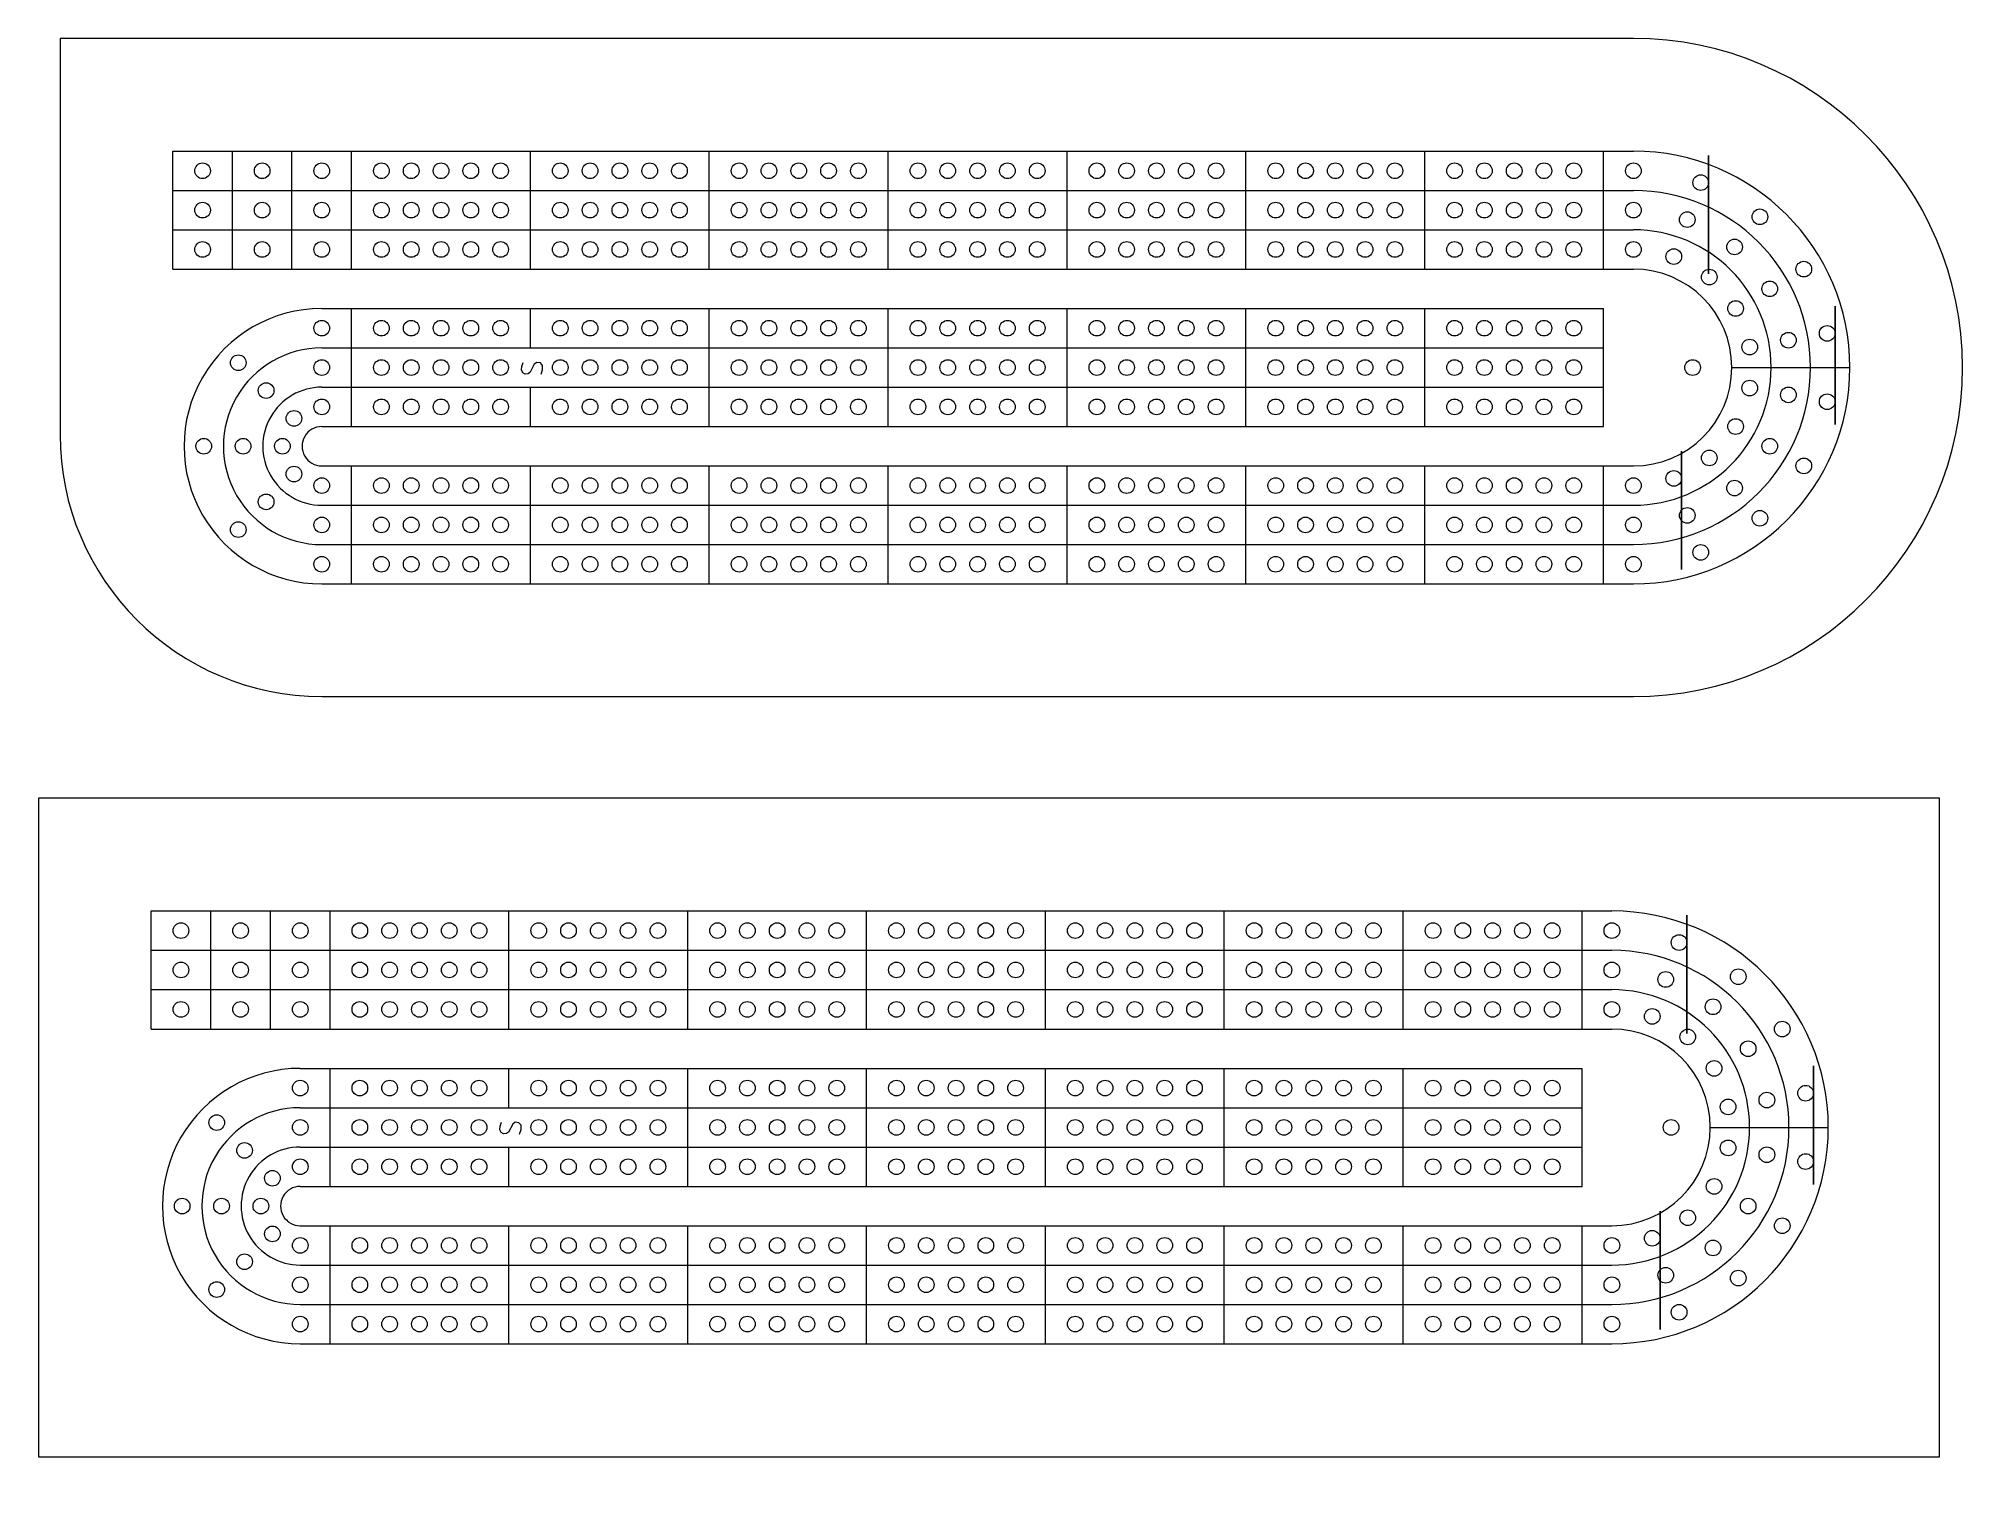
# Model space of a CAD drawing. Header units: centimetres. Extents: x 5.4 to 39.5, y -23.4 to 2.5.
import ezdxf

# ---------------------------------------------------------------- set-up
doc = ezdxf.new("R2010")
doc.units = ezdxf.units.CM
doc.header["$MEASUREMENT"] = 0
doc.layers.add('layer 1', color=7, linetype='Continuous')

msp = doc.modelspace()

# ---------------------------------------------------------------- linework, layer by layer
at = {"layer": 'layer 1', "color": 250, "lineweight": 20}
msp.add_lwpolyline([(5.39148, -22.67807), (39.13386, -22.67807), (39.13386, -10.98671), (5.39148, -10.98671), (5.39148, -22.67807)], close=True, dxfattribs=at)
msp.add_open_spline([(5.77429, 2.5036), (5.77429, 2.5036), (33.70361, 2.5036), (33.70361, 2.5036), (33.70361, 2.5036), (36.92047, 2.5036), (39.54537, -0.1213), (39.54537, -3.33816), (39.54537, -3.33816), (39.54537, -6.55502), (36.92047, -9.17992), (33.70361, -9.17992), (33.70361, -9.17992), (33.70361, -9.17992), (10.42046, -9.17992), (10.42046, -9.17992), (10.42046, -9.17992), (7.86116, -9.17992), (5.77429, -7.09305), (5.77429, -4.53375), (5.77429, -4.53375), (5.77429, -4.53375), (5.77429, 2.5036), (5.77429, 2.5036)], degree=3, knots=[0, 0, 0, 0, 0.14285714, 0.14285714, 0.14285714, 0.14285714, 0.28571429, 0.28571429, 0.28571429, 0.28571429, 0.42857143, 0.42857143, 0.42857143, 0.42857143, 0.57142857, 0.57142857, 0.57142857, 0.57142857, 0.71428571, 0.71428571, 0.71428571, 0.71428571, 1, 1, 1, 1], dxfattribs=at)
at = {"layer": 'layer 1', "lineweight": 9}
for points, knots in [([(35.03704, -0.05627), (35.03704, 0.02044), (34.97485, 0.08263), (34.89813, 0.08263), (34.89813, 0.08263), (34.82141, 0.08263), (34.75922, 0.02044), (34.75922, -0.05627), (34.75922, -0.05627), (34.75922, -0.13299), (34.82141, -0.19518), (34.89813, -0.19518), (34.89813, -0.19518), (34.97485, -0.19518), (35.03704, -0.13299), (35.03704, -0.05628), (35.03704, 2.24502), (35.03704, -4.65887), (35.03704, -0.05627)], [0, 0, 0, 0, 0.2, 0.2, 0.2, 0.2, 0.4, 0.4, 0.4, 0.4, 0.6, 0.6, 0.6, 0.6, 1, 1, 1, 1.00001, 1.00001, 1.00001, 1.00001]), ([(33.70362, -7.1799), (35.82536, -7.1799), (37.54537, -5.4599), (37.54537, -3.33816), (37.54537, -3.33816), (37.54538, -1.21642), (35.82538, 0.50359), (33.70364, 0.5036)], [0, 0, 0, 0, 0.33333333, 0.33333333, 0.33333333, 0.33333333, 1, 1, 1, 1]), ([(8.44304, 0.15435), (8.44304, 0.23107), (8.38085, 0.29326), (8.30413, 0.29326), (8.30413, 0.29326), (8.22741, 0.29326), (8.16522, 0.23107), (8.16522, 0.15435), (8.16522, 0.15435), (8.16522, 0.07763), (8.22741, 0.01544), (8.30413, 0.01544), (8.30413, 0.01544), (8.38085, 0.01544), (8.44304, 0.07763), (8.44304, 0.15435)], [0, 0, 0, 0, 0.2, 0.2, 0.2, 0.2, 0.4, 0.4, 0.4, 0.4, 0.6, 0.6, 0.6, 0.6, 1, 1, 1, 1]), ([(9.5012, 0.15435), (9.5012, 0.23107), (9.43901, 0.29326), (9.3623, 0.29326), (9.3623, 0.29326), (9.28558, 0.29326), (9.22339, 0.23107), (9.22339, 0.15435), (9.22339, 0.15435), (9.22339, 0.07763), (9.28558, 0.01544), (9.36229, 0.01544), (9.36229, 0.01544), (9.43901, 0.01544), (9.5012, 0.07763), (9.5012, 0.15435)], [0, 0, 0, 0, 0.2, 0.2, 0.2, 0.2, 0.4, 0.4, 0.4, 0.4, 0.6, 0.6, 0.6, 0.6, 1, 1, 1, 1]), ([(10.55937, 0.15435), (10.55937, 0.23107), (10.49718, 0.29326), (10.42046, 0.29326), (10.42046, 0.29326), (10.34374, 0.29326), (10.28155, 0.23107), (10.28155, 0.15435), (10.28155, 0.15435), (10.28155, 0.07763), (10.34374, 0.01544), (10.42046, 0.01544), (10.42046, 0.01544), (10.49717, 0.01544), (10.55937, 0.07763), (10.55937, 0.15435)], [0, 0, 0, 0, 0.2, 0.2, 0.2, 0.2, 0.4, 0.4, 0.4, 0.4, 0.6, 0.6, 0.6, 0.6, 1, 1, 1, 1]), ([(11.61753, 0.15435), (11.61753, 0.23107), (11.55534, 0.29326), (11.47862, 0.29326), (11.47862, 0.29326), (11.40191, 0.29326), (11.33972, 0.23107), (11.33972, 0.15435), (11.33972, 0.15435), (11.33972, 0.07763), (11.40191, 0.01544), (11.47862, 0.01544), (11.47862, 0.01544), (11.55534, 0.01544), (11.61753, 0.07763), (11.61753, 0.15435)], [0, 0, 0, 0, 0.2, 0.2, 0.2, 0.2, 0.4, 0.4, 0.4, 0.4, 0.6, 0.6, 0.6, 0.6, 1, 1, 1, 1]), ([(12.14661, 0.15435), (12.14661, 0.23107), (12.08442, 0.29326), (12.00771, 0.29326), (12.00771, 0.29326), (11.93099, 0.29326), (11.8688, 0.23107), (11.8688, 0.15435), (11.8688, 0.15435), (11.8688, 0.07763), (11.93099, 0.01544), (12.0077, 0.01544), (12.0077, 0.01544), (12.08442, 0.01544), (12.14661, 0.07763), (12.14661, 0.15435)], [0, 0, 0, 0, 0.2, 0.2, 0.2, 0.2, 0.4, 0.4, 0.4, 0.4, 0.6, 0.6, 0.6, 0.6, 1, 1, 1, 1]), ([(12.67569, 0.15435), (12.67569, 0.23107), (12.6135, 0.29326), (12.53679, 0.29326), (12.53679, 0.29326), (12.46007, 0.29326), (12.39788, 0.23107), (12.39788, 0.15435), (12.39788, 0.15435), (12.39788, 0.07763), (12.46007, 0.01544), (12.53679, 0.01544), (12.53679, 0.01544), (12.6135, 0.01544), (12.67569, 0.07763), (12.67569, 0.15435)], [0, 0, 0, 0, 0.2, 0.2, 0.2, 0.2, 0.4, 0.4, 0.4, 0.4, 0.6, 0.6, 0.6, 0.6, 1, 1, 1, 1]), ([(13.20478, 0.15435), (13.20478, 0.23107), (13.14259, 0.29326), (13.06587, 0.29326), (13.06587, 0.29326), (12.98915, 0.29326), (12.92696, 0.23107), (12.92696, 0.15435), (12.92696, 0.15435), (12.92696, 0.07763), (12.98915, 0.01544), (13.06587, 0.01544), (13.06587, 0.01544), (13.14258, 0.01544), (13.20478, 0.07763), (13.20478, 0.15435)], [0, 0, 0, 0, 0.2, 0.2, 0.2, 0.2, 0.4, 0.4, 0.4, 0.4, 0.6, 0.6, 0.6, 0.6, 1, 1, 1, 1]), ([(13.73386, 0.15435), (13.73386, 0.23107), (13.67167, 0.29326), (13.59495, 0.29326), (13.59495, 0.29326), (13.51823, 0.29326), (13.45604, 0.23107), (13.45604, 0.15435), (13.45604, 0.15435), (13.45604, 0.07763), (13.51823, 0.01544), (13.59495, 0.01544), (13.59495, 0.01544), (13.67167, 0.01544), (13.73386, 0.07763), (13.73386, 0.15435)], [0, 0, 0, 0, 0.2, 0.2, 0.2, 0.2, 0.4, 0.4, 0.4, 0.4, 0.6, 0.6, 0.6, 0.6, 1, 1, 1, 1]), ([(14.79253, 0.15435), (14.79253, 0.23107), (14.73034, 0.29326), (14.65362, 0.29326), (14.65362, 0.29326), (14.57691, 0.29326), (14.51472, 0.23107), (14.51472, 0.15435), (14.51472, 0.15435), (14.51472, 0.07763), (14.57691, 0.01544), (14.65362, 0.01544), (14.65362, 0.01544), (14.73034, 0.01544), (14.79253, 0.07763), (14.79253, 0.15435)], [0, 0, 0, 0, 0.2, 0.2, 0.2, 0.2, 0.4, 0.4, 0.4, 0.4, 0.6, 0.6, 0.6, 0.6, 1, 1, 1, 1]), ([(15.32161, 0.15435), (15.32161, 0.23107), (15.25942, 0.29326), (15.18271, 0.29326), (15.18271, 0.29326), (15.10599, 0.29326), (15.0438, 0.23107), (15.0438, 0.15435), (15.0438, 0.15435), (15.0438, 0.07763), (15.10599, 0.01544), (15.1827, 0.01544), (15.1827, 0.01544), (15.25942, 0.01544), (15.32161, 0.07763), (15.32161, 0.15435)], [0, 0, 0, 0, 0.2, 0.2, 0.2, 0.2, 0.4, 0.4, 0.4, 0.4, 0.6, 0.6, 0.6, 0.6, 1, 1, 1, 1]), ([(15.85069, 0.15435), (15.85069, 0.23107), (15.7885, 0.29326), (15.71179, 0.29326), (15.71179, 0.29326), (15.63507, 0.29326), (15.57288, 0.23107), (15.57288, 0.15435), (15.57288, 0.15435), (15.57288, 0.07763), (15.63507, 0.01544), (15.71179, 0.01544), (15.71179, 0.01544), (15.7885, 0.01544), (15.85069, 0.07763), (15.85069, 0.15435)], [0, 0, 0, 0, 0.2, 0.2, 0.2, 0.2, 0.4, 0.4, 0.4, 0.4, 0.6, 0.6, 0.6, 0.6, 1, 1, 1, 1]), ([(16.37978, 0.15435), (16.37978, 0.23107), (16.31759, 0.29326), (16.24087, 0.29326), (16.24087, 0.29326), (16.16415, 0.29326), (16.10196, 0.23107), (16.10196, 0.15435), (16.10196, 0.15435), (16.10196, 0.07763), (16.16415, 0.01544), (16.24087, 0.01544), (16.24087, 0.01544), (16.31758, 0.01544), (16.37978, 0.07763), (16.37978, 0.15435)], [0, 0, 0, 0, 0.2, 0.2, 0.2, 0.2, 0.4, 0.4, 0.4, 0.4, 0.6, 0.6, 0.6, 0.6, 1, 1, 1, 1]), ([(16.90886, 0.15435), (16.90886, 0.23107), (16.84667, 0.29326), (16.76995, 0.29326), (16.76995, 0.29326), (16.69323, 0.29326), (16.63104, 0.23107), (16.63104, 0.15435), (16.63104, 0.15435), (16.63104, 0.07763), (16.69323, 0.01544), (16.76995, 0.01544), (16.76995, 0.01544), (16.84667, 0.01544), (16.90886, 0.07763), (16.90886, 0.15435)], [0, 0, 0, 0, 0.2, 0.2, 0.2, 0.2, 0.4, 0.4, 0.4, 0.4, 0.6, 0.6, 0.6, 0.6, 1, 1, 1, 1]), ([(17.96753, 0.15435), (17.96753, 0.23107), (17.90534, 0.29326), (17.82862, 0.29326), (17.82862, 0.29326), (17.75191, 0.29326), (17.68972, 0.23107), (17.68972, 0.15435), (17.68972, 0.15435), (17.68972, 0.07763), (17.75191, 0.01544), (17.82862, 0.01544), (17.82862, 0.01544), (17.90534, 0.01544), (17.96753, 0.07763), (17.96753, 0.15435)], [0, 0, 0, 0, 0.2, 0.2, 0.2, 0.2, 0.4, 0.4, 0.4, 0.4, 0.6, 0.6, 0.6, 0.6, 1, 1, 1, 1]), ([(18.49661, 0.15435), (18.49661, 0.23107), (18.43442, 0.29326), (18.35771, 0.29326), (18.35771, 0.29326), (18.28099, 0.29326), (18.2188, 0.23107), (18.2188, 0.15435), (18.2188, 0.15435), (18.2188, 0.07763), (18.28099, 0.01544), (18.3577, 0.01544), (18.3577, 0.01544), (18.43442, 0.01544), (18.49661, 0.07763), (18.49661, 0.15435)], [0, 0, 0, 0, 0.2, 0.2, 0.2, 0.2, 0.4, 0.4, 0.4, 0.4, 0.6, 0.6, 0.6, 0.6, 1, 1, 1, 1]), ([(19.02569, 0.15435), (19.02569, 0.23107), (18.9635, 0.29326), (18.88679, 0.29326), (18.88679, 0.29326), (18.81007, 0.29326), (18.74788, 0.23107), (18.74788, 0.15435), (18.74788, 0.15435), (18.74788, 0.07763), (18.81007, 0.01544), (18.88679, 0.01544), (18.88679, 0.01544), (18.9635, 0.01544), (19.02569, 0.07763), (19.02569, 0.15435)], [0, 0, 0, 0, 0.2, 0.2, 0.2, 0.2, 0.4, 0.4, 0.4, 0.4, 0.6, 0.6, 0.6, 0.6, 1, 1, 1, 1]), ([(19.55478, 0.15435), (19.55478, 0.23107), (19.49259, 0.29326), (19.41587, 0.29326), (19.41587, 0.29326), (19.33915, 0.29326), (19.27696, 0.23107), (19.27696, 0.15435), (19.27696, 0.15435), (19.27696, 0.07763), (19.33915, 0.01544), (19.41587, 0.01544), (19.41587, 0.01544), (19.49258, 0.01544), (19.55478, 0.07763), (19.55478, 0.15435)], [0, 0, 0, 0, 0.2, 0.2, 0.2, 0.2, 0.4, 0.4, 0.4, 0.4, 0.6, 0.6, 0.6, 0.6, 1, 1, 1, 1]), ([(20.08386, 0.15435), (20.08386, 0.23107), (20.02167, 0.29326), (19.94495, 0.29326), (19.94495, 0.29326), (19.86823, 0.29326), (19.80604, 0.23107), (19.80604, 0.15435), (19.80604, 0.15435), (19.80604, 0.07763), (19.86823, 0.01544), (19.94495, 0.01544), (19.94495, 0.01544), (20.02167, 0.01544), (20.08386, 0.07763), (20.08386, 0.15435)], [0, 0, 0, 0, 0.2, 0.2, 0.2, 0.2, 0.4, 0.4, 0.4, 0.4, 0.6, 0.6, 0.6, 0.6, 1, 1, 1, 1]), ([(21.14253, 0.15435), (21.14253, 0.23107), (21.08034, 0.29326), (21.00362, 0.29326), (21.00362, 0.29326), (20.92691, 0.29326), (20.86472, 0.23107), (20.86472, 0.15435), (20.86472, 0.15435), (20.86472, 0.07763), (20.92691, 0.01544), (21.00362, 0.01544), (21.00362, 0.01544), (21.08034, 0.01544), (21.14253, 0.07763), (21.14253, 0.15435)], [0, 0, 0, 0, 0.2, 0.2, 0.2, 0.2, 0.4, 0.4, 0.4, 0.4, 0.6, 0.6, 0.6, 0.6, 1, 1, 1, 1]), ([(21.67161, 0.15435), (21.67161, 0.23107), (21.60942, 0.29326), (21.53271, 0.29326), (21.53271, 0.29326), (21.45599, 0.29326), (21.3938, 0.23107), (21.3938, 0.15435), (21.3938, 0.15435), (21.3938, 0.07763), (21.45599, 0.01544), (21.5327, 0.01544), (21.5327, 0.01544), (21.60942, 0.01544), (21.67161, 0.07763), (21.67161, 0.15435)], [0, 0, 0, 0, 0.2, 0.2, 0.2, 0.2, 0.4, 0.4, 0.4, 0.4, 0.6, 0.6, 0.6, 0.6, 1, 1, 1, 1]), ([(22.20069, 0.15435), (22.20069, 0.23107), (22.1385, 0.29326), (22.06179, 0.29326), (22.06179, 0.29326), (21.98507, 0.29326), (21.92288, 0.23107), (21.92288, 0.15435), (21.92288, 0.15435), (21.92288, 0.07763), (21.98507, 0.01544), (22.06179, 0.01544), (22.06179, 0.01544), (22.1385, 0.01544), (22.20069, 0.07763), (22.20069, 0.15435)], [0, 0, 0, 0, 0.2, 0.2, 0.2, 0.2, 0.4, 0.4, 0.4, 0.4, 0.6, 0.6, 0.6, 0.6, 1, 1, 1, 1]), ([(22.72978, 0.15435), (22.72978, 0.23107), (22.66759, 0.29326), (22.59087, 0.29326), (22.59087, 0.29326), (22.51415, 0.29326), (22.45196, 0.23107), (22.45196, 0.15435), (22.45196, 0.15435), (22.45196, 0.07763), (22.51415, 0.01544), (22.59087, 0.01544), (22.59087, 0.01544), (22.66758, 0.01544), (22.72978, 0.07763), (22.72978, 0.15435)], [0, 0, 0, 0, 0.2, 0.2, 0.2, 0.2, 0.4, 0.4, 0.4, 0.4, 0.6, 0.6, 0.6, 0.6, 1, 1, 1, 1]), ([(23.25886, 0.15435), (23.25886, 0.23107), (23.19667, 0.29326), (23.11995, 0.29326), (23.11995, 0.29326), (23.04323, 0.29326), (22.98104, 0.23107), (22.98104, 0.15435), (22.98104, 0.15435), (22.98104, 0.07763), (23.04323, 0.01544), (23.11995, 0.01544), (23.11995, 0.01544), (23.19667, 0.01544), (23.25886, 0.07763), (23.25886, 0.15435)], [0, 0, 0, 0, 0.2, 0.2, 0.2, 0.2, 0.4, 0.4, 0.4, 0.4, 0.6, 0.6, 0.6, 0.6, 1, 1, 1, 1]), ([(24.31753, 0.15435), (24.31753, 0.23107), (24.25534, 0.29326), (24.17862, 0.29326), (24.17862, 0.29326), (24.10191, 0.29326), (24.03972, 0.23107), (24.03972, 0.15435), (24.03972, 0.15435), (24.03972, 0.07763), (24.10191, 0.01544), (24.17862, 0.01544), (24.17862, 0.01544), (24.25534, 0.01544), (24.31753, 0.07763), (24.31753, 0.15435)], [0, 0, 0, 0, 0.2, 0.2, 0.2, 0.2, 0.4, 0.4, 0.4, 0.4, 0.6, 0.6, 0.6, 0.6, 1, 1, 1, 1]), ([(24.84661, 0.15435), (24.84661, 0.23107), (24.78442, 0.29326), (24.70771, 0.29326), (24.70771, 0.29326), (24.63099, 0.29326), (24.5688, 0.23107), (24.5688, 0.15435), (24.5688, 0.15435), (24.5688, 0.07763), (24.63099, 0.01544), (24.7077, 0.01544), (24.7077, 0.01544), (24.78442, 0.01544), (24.84661, 0.07763), (24.84661, 0.15435)], [0, 0, 0, 0, 0.2, 0.2, 0.2, 0.2, 0.4, 0.4, 0.4, 0.4, 0.6, 0.6, 0.6, 0.6, 1, 1, 1, 1]), ([(25.37569, 0.15435), (25.37569, 0.23107), (25.3135, 0.29326), (25.23679, 0.29326), (25.23679, 0.29326), (25.16007, 0.29326), (25.09788, 0.23107), (25.09788, 0.15435), (25.09788, 0.15435), (25.09788, 0.07763), (25.16007, 0.01544), (25.23679, 0.01544), (25.23679, 0.01544), (25.3135, 0.01544), (25.37569, 0.07763), (25.37569, 0.15435)], [0, 0, 0, 0, 0.2, 0.2, 0.2, 0.2, 0.4, 0.4, 0.4, 0.4, 0.6, 0.6, 0.6, 0.6, 1, 1, 1, 1]), ([(25.90478, 0.15435), (25.90478, 0.23107), (25.84259, 0.29326), (25.76587, 0.29326), (25.76587, 0.29326), (25.68915, 0.29326), (25.62696, 0.23107), (25.62696, 0.15435), (25.62696, 0.15435), (25.62696, 0.07763), (25.68915, 0.01544), (25.76587, 0.01544), (25.76587, 0.01544), (25.84258, 0.01544), (25.90478, 0.07763), (25.90478, 0.15435)], [0, 0, 0, 0, 0.2, 0.2, 0.2, 0.2, 0.4, 0.4, 0.4, 0.4, 0.6, 0.6, 0.6, 0.6, 1, 1, 1, 1]), ([(26.43386, 0.15435), (26.43386, 0.23107), (26.37167, 0.29326), (26.29495, 0.29326), (26.29495, 0.29326), (26.21823, 0.29326), (26.15604, 0.23107), (26.15604, 0.15435), (26.15604, 0.15435), (26.15604, 0.07763), (26.21823, 0.01544), (26.29495, 0.01544), (26.29495, 0.01544), (26.37167, 0.01544), (26.43386, 0.07763), (26.43386, 0.15435)], [0, 0, 0, 0, 0.2, 0.2, 0.2, 0.2, 0.4, 0.4, 0.4, 0.4, 0.6, 0.6, 0.6, 0.6, 1, 1, 1, 1]), ([(27.49253, 0.15435), (27.49253, 0.23107), (27.43034, 0.29326), (27.35362, 0.29326), (27.35362, 0.29326), (27.27691, 0.29326), (27.21472, 0.23107), (27.21472, 0.15435), (27.21472, 0.15435), (27.21472, 0.07763), (27.27691, 0.01544), (27.35362, 0.01544), (27.35362, 0.01544), (27.43034, 0.01544), (27.49253, 0.07763), (27.49253, 0.15435)], [0, 0, 0, 0, 0.2, 0.2, 0.2, 0.2, 0.4, 0.4, 0.4, 0.4, 0.6, 0.6, 0.6, 0.6, 1, 1, 1, 1]), ([(28.02161, 0.15435), (28.02161, 0.23107), (27.95942, 0.29326), (27.88271, 0.29326), (27.88271, 0.29326), (27.80599, 0.29326), (27.7438, 0.23107), (27.7438, 0.15435), (27.7438, 0.15435), (27.7438, 0.07763), (27.80599, 0.01544), (27.8827, 0.01544), (27.8827, 0.01544), (27.95942, 0.01544), (28.02161, 0.07763), (28.02161, 0.15435)], [0, 0, 0, 0, 0.2, 0.2, 0.2, 0.2, 0.4, 0.4, 0.4, 0.4, 0.6, 0.6, 0.6, 0.6, 1, 1, 1, 1]), ([(28.55069, 0.15435), (28.55069, 0.23107), (28.4885, 0.29326), (28.41179, 0.29326), (28.41179, 0.29326), (28.33507, 0.29326), (28.27288, 0.23107), (28.27288, 0.15435), (28.27288, 0.15435), (28.27288, 0.07763), (28.33507, 0.01544), (28.41179, 0.01544), (28.41179, 0.01544), (28.4885, 0.01544), (28.55069, 0.07763), (28.55069, 0.15435)], [0, 0, 0, 0, 0.2, 0.2, 0.2, 0.2, 0.4, 0.4, 0.4, 0.4, 0.6, 0.6, 0.6, 0.6, 1, 1, 1, 1]), ([(29.07978, 0.15435), (29.07978, 0.23107), (29.01759, 0.29326), (28.94087, 0.29326), (28.94087, 0.29326), (28.86415, 0.29326), (28.80196, 0.23107), (28.80196, 0.15435), (28.80196, 0.15435), (28.80196, 0.07763), (28.86415, 0.01544), (28.94087, 0.01544), (28.94087, 0.01544), (29.01758, 0.01544), (29.07978, 0.07763), (29.07978, 0.15435)], [0, 0, 0, 0, 0.2, 0.2, 0.2, 0.2, 0.4, 0.4, 0.4, 0.4, 0.6, 0.6, 0.6, 0.6, 1, 1, 1, 1]), ([(29.60886, 0.15435), (29.60886, 0.23107), (29.54667, 0.29326), (29.46995, 0.29326), (29.46995, 0.29326), (29.39323, 0.29326), (29.33104, 0.23107), (29.33104, 0.15435), (29.33104, 0.15435), (29.33104, 0.07763), (29.39323, 0.01544), (29.46995, 0.01544), (29.46995, 0.01544), (29.54667, 0.01544), (29.60886, 0.07763), (29.60886, 0.15435)], [0, 0, 0, 0, 0.2, 0.2, 0.2, 0.2, 0.4, 0.4, 0.4, 0.4, 0.6, 0.6, 0.6, 0.6, 1, 1, 1, 1]), ([(30.66753, 0.15435), (30.66753, 0.23107), (30.60534, 0.29326), (30.52862, 0.29326), (30.52862, 0.29326), (30.45191, 0.29326), (30.38972, 0.23107), (30.38972, 0.15435), (30.38972, 0.15435), (30.38972, 0.07763), (30.45191, 0.01544), (30.52862, 0.01544), (30.52862, 0.01544), (30.60534, 0.01544), (30.66753, 0.07763), (30.66753, 0.15435)], [0, 0, 0, 0, 0.2, 0.2, 0.2, 0.2, 0.4, 0.4, 0.4, 0.4, 0.6, 0.6, 0.6, 0.6, 1, 1, 1, 1]), ([(31.19661, 0.15435), (31.19661, 0.23107), (31.13442, 0.29326), (31.05771, 0.29326), (31.05771, 0.29326), (30.98099, 0.29326), (30.9188, 0.23107), (30.9188, 0.15435), (30.9188, 0.15435), (30.9188, 0.07763), (30.98099, 0.01544), (31.0577, 0.01544), (31.0577, 0.01544), (31.13442, 0.01544), (31.19661, 0.07763), (31.19661, 0.15435)], [0, 0, 0, 0, 0.2, 0.2, 0.2, 0.2, 0.4, 0.4, 0.4, 0.4, 0.6, 0.6, 0.6, 0.6, 1, 1, 1, 1]), ([(31.72569, 0.15435), (31.72569, 0.23107), (31.6635, 0.29326), (31.58679, 0.29326), (31.58679, 0.29326), (31.51007, 0.29326), (31.44788, 0.23107), (31.44788, 0.15435), (31.44788, 0.15435), (31.44788, 0.07763), (31.51007, 0.01544), (31.58679, 0.01544), (31.58679, 0.01544), (31.6635, 0.01544), (31.72569, 0.07763), (31.72569, 0.15435)], [0, 0, 0, 0, 0.2, 0.2, 0.2, 0.2, 0.4, 0.4, 0.4, 0.4, 0.6, 0.6, 0.6, 0.6, 1, 1, 1, 1]), ([(32.25478, 0.15435), (32.25478, 0.23107), (32.19259, 0.29326), (32.11587, 0.29326), (32.11587, 0.29326), (32.03915, 0.29326), (31.97696, 0.23107), (31.97696, 0.15435), (31.97696, 0.15435), (31.97696, 0.07763), (32.03915, 0.01544), (32.11587, 0.01544), (32.11587, 0.01544), (32.19258, 0.01544), (32.25478, 0.07763), (32.25478, 0.15435)], [0, 0, 0, 0, 0.2, 0.2, 0.2, 0.2, 0.4, 0.4, 0.4, 0.4, 0.6, 0.6, 0.6, 0.6, 1, 1, 1, 1]), ([(32.78386, 0.15435), (32.78386, 0.23107), (32.72167, 0.29326), (32.64495, 0.29326), (32.64495, 0.29326), (32.56823, 0.29326), (32.50604, 0.23107), (32.50604, 0.15435), (32.50604, 0.15435), (32.50604, 0.07763), (32.56823, 0.01544), (32.64495, 0.01544), (32.64495, 0.01544), (32.72167, 0.01544), (32.78386, 0.07763), (32.78386, 0.15435)], [0, 0, 0, 0, 0.2, 0.2, 0.2, 0.2, 0.4, 0.4, 0.4, 0.4, 0.6, 0.6, 0.6, 0.6, 1, 1, 1, 1]), ([(33.84253, 0.15435), (33.84253, 0.23107), (33.78034, 0.29326), (33.70362, 0.29326), (33.70362, 0.29326), (33.62691, 0.29326), (33.56472, 0.23107), (33.56472, 0.15435), (33.56472, 0.15435), (33.56472, 0.07763), (33.62691, 0.01544), (33.70362, 0.01544), (33.70362, 0.01544), (33.78034, 0.01544), (33.84253, 0.07763), (33.84253, 0.15435)], [0, 0, 0, 0, 0.2, 0.2, 0.2, 0.2, 0.4, 0.4, 0.4, 0.4, 0.6, 0.6, 0.6, 0.6, 1, 1, 1, 1]), ([(33.70362, -6.4814), (35.43959, -6.4814), (36.84687, -5.07412), (36.84687, -3.33816), (36.84687, -3.33816), (36.84688, -1.60219), (35.43961, -0.19491), (33.70364, -0.1949)], [0, 0, 0, 0, 0.33333333, 0.33333333, 0.33333333, 0.33333333, 1, 1, 1, 1]), ([(8.44304, -0.54415), (8.44304, -0.46743), (8.38085, -0.40524), (8.30413, -0.40524), (8.30413, -0.40524), (8.22741, -0.40524), (8.16522, -0.46743), (8.16522, -0.54415), (8.16522, -0.54415), (8.16522, -0.62087), (8.22741, -0.68306), (8.30413, -0.68306), (8.30413, -0.68306), (8.38085, -0.68306), (8.44304, -0.62087), (8.44304, -0.54415)], [0, 0, 0, 0, 0.2, 0.2, 0.2, 0.2, 0.4, 0.4, 0.4, 0.4, 0.6, 0.6, 0.6, 0.6, 1, 1, 1, 1]), ([(9.5012, -0.54415), (9.5012, -0.46743), (9.43901, -0.40524), (9.3623, -0.40524), (9.3623, -0.40524), (9.28558, -0.40524), (9.22339, -0.46743), (9.22339, -0.54415), (9.22339, -0.54415), (9.22339, -0.62087), (9.28558, -0.68306), (9.36229, -0.68306), (9.36229, -0.68306), (9.43901, -0.68306), (9.5012, -0.62087), (9.5012, -0.54415)], [0, 0, 0, 0, 0.2, 0.2, 0.2, 0.2, 0.4, 0.4, 0.4, 0.4, 0.6, 0.6, 0.6, 0.6, 1, 1, 1, 1]), ([(10.55937, -0.54415), (10.55937, -0.46743), (10.49718, -0.40524), (10.42046, -0.40524), (10.42046, -0.40524), (10.34374, -0.40524), (10.28155, -0.46743), (10.28155, -0.54415), (10.28155, -0.54415), (10.28155, -0.62087), (10.34374, -0.68306), (10.42046, -0.68306), (10.42046, -0.68306), (10.49717, -0.68306), (10.55937, -0.62087), (10.55937, -0.54415)], [0, 0, 0, 0, 0.2, 0.2, 0.2, 0.2, 0.4, 0.4, 0.4, 0.4, 0.6, 0.6, 0.6, 0.6, 1, 1, 1, 1]), ([(11.61753, -0.54415), (11.61753, -0.46743), (11.55534, -0.40524), (11.47862, -0.40524), (11.47862, -0.40524), (11.40191, -0.40524), (11.33972, -0.46743), (11.33972, -0.54415), (11.33972, -0.54415), (11.33972, -0.62087), (11.40191, -0.68306), (11.47862, -0.68306), (11.47862, -0.68306), (11.55534, -0.68306), (11.61753, -0.62087), (11.61753, -0.54415)], [0, 0, 0, 0, 0.2, 0.2, 0.2, 0.2, 0.4, 0.4, 0.4, 0.4, 0.6, 0.6, 0.6, 0.6, 1, 1, 1, 1]), ([(12.14661, -0.54415), (12.14661, -0.46743), (12.08442, -0.40524), (12.00771, -0.40524), (12.00771, -0.40524), (11.93099, -0.40524), (11.8688, -0.46743), (11.8688, -0.54415), (11.8688, -0.54415), (11.8688, -0.62087), (11.93099, -0.68306), (12.0077, -0.68306), (12.0077, -0.68306), (12.08442, -0.68306), (12.14661, -0.62087), (12.14661, -0.54415)], [0, 0, 0, 0, 0.2, 0.2, 0.2, 0.2, 0.4, 0.4, 0.4, 0.4, 0.6, 0.6, 0.6, 0.6, 1, 1, 1, 1]), ([(12.67569, -0.54415), (12.67569, -0.46743), (12.6135, -0.40524), (12.53679, -0.40524), (12.53679, -0.40524), (12.46007, -0.40524), (12.39788, -0.46743), (12.39788, -0.54415), (12.39788, -0.54415), (12.39788, -0.62087), (12.46007, -0.68306), (12.53679, -0.68306), (12.53679, -0.68306), (12.6135, -0.68306), (12.67569, -0.62087), (12.67569, -0.54415)], [0, 0, 0, 0, 0.2, 0.2, 0.2, 0.2, 0.4, 0.4, 0.4, 0.4, 0.6, 0.6, 0.6, 0.6, 1, 1, 1, 1]), ([(13.20478, -0.54415), (13.20478, -0.46743), (13.14259, -0.40524), (13.06587, -0.40524), (13.06587, -0.40524), (12.98915, -0.40524), (12.92696, -0.46743), (12.92696, -0.54415), (12.92696, -0.54415), (12.92696, -0.62087), (12.98915, -0.68306), (13.06587, -0.68306), (13.06587, -0.68306), (13.14258, -0.68306), (13.20478, -0.62087), (13.20478, -0.54415)], [0, 0, 0, 0, 0.2, 0.2, 0.2, 0.2, 0.4, 0.4, 0.4, 0.4, 0.6, 0.6, 0.6, 0.6, 1, 1, 1, 1]), ([(13.73386, -0.54415), (13.73386, -0.46743), (13.67167, -0.40524), (13.59495, -0.40524), (13.59495, -0.40524), (13.51823, -0.40524), (13.45604, -0.46743), (13.45604, -0.54415), (13.45604, -0.54415), (13.45604, -0.62087), (13.51823, -0.68306), (13.59495, -0.68306), (13.59495, -0.68306), (13.67167, -0.68306), (13.73386, -0.62087), (13.73386, -0.54415)], [0, 0, 0, 0, 0.2, 0.2, 0.2, 0.2, 0.4, 0.4, 0.4, 0.4, 0.6, 0.6, 0.6, 0.6, 1, 1, 1, 1]), ([(14.79253, -0.54415), (14.79253, -0.46743), (14.73034, -0.40524), (14.65362, -0.40524), (14.65362, -0.40524), (14.57691, -0.40524), (14.51472, -0.46743), (14.51472, -0.54415), (14.51472, -0.54415), (14.51472, -0.62087), (14.57691, -0.68306), (14.65362, -0.68306), (14.65362, -0.68306), (14.73034, -0.68306), (14.79253, -0.62087), (14.79253, -0.54415)], [0, 0, 0, 0, 0.2, 0.2, 0.2, 0.2, 0.4, 0.4, 0.4, 0.4, 0.6, 0.6, 0.6, 0.6, 1, 1, 1, 1]), ([(15.32161, -0.54415), (15.32161, -0.46743), (15.25942, -0.40524), (15.18271, -0.40524), (15.18271, -0.40524), (15.10599, -0.40524), (15.0438, -0.46743), (15.0438, -0.54415), (15.0438, -0.54415), (15.0438, -0.62087), (15.10599, -0.68306), (15.1827, -0.68306), (15.1827, -0.68306), (15.25942, -0.68306), (15.32161, -0.62087), (15.32161, -0.54415)], [0, 0, 0, 0, 0.2, 0.2, 0.2, 0.2, 0.4, 0.4, 0.4, 0.4, 0.6, 0.6, 0.6, 0.6, 1, 1, 1, 1]), ([(15.85069, -0.54415), (15.85069, -0.46743), (15.7885, -0.40524), (15.71179, -0.40524), (15.71179, -0.40524), (15.63507, -0.40524), (15.57288, -0.46743), (15.57288, -0.54415), (15.57288, -0.54415), (15.57288, -0.62087), (15.63507, -0.68306), (15.71179, -0.68306), (15.71179, -0.68306), (15.7885, -0.68306), (15.85069, -0.62087), (15.85069, -0.54415)], [0, 0, 0, 0, 0.2, 0.2, 0.2, 0.2, 0.4, 0.4, 0.4, 0.4, 0.6, 0.6, 0.6, 0.6, 1, 1, 1, 1]), ([(16.37978, -0.54415), (16.37978, -0.46743), (16.31759, -0.40524), (16.24087, -0.40524), (16.24087, -0.40524), (16.16415, -0.40524), (16.10196, -0.46743), (16.10196, -0.54415), (16.10196, -0.54415), (16.10196, -0.62087), (16.16415, -0.68306), (16.24087, -0.68306), (16.24087, -0.68306), (16.31758, -0.68306), (16.37978, -0.62087), (16.37978, -0.54415)], [0, 0, 0, 0, 0.2, 0.2, 0.2, 0.2, 0.4, 0.4, 0.4, 0.4, 0.6, 0.6, 0.6, 0.6, 1, 1, 1, 1]), ([(16.90886, -0.54415), (16.90886, -0.46743), (16.84667, -0.40524), (16.76995, -0.40524), (16.76995, -0.40524), (16.69323, -0.40524), (16.63104, -0.46743), (16.63104, -0.54415), (16.63104, -0.54415), (16.63104, -0.62087), (16.69323, -0.68306), (16.76995, -0.68306), (16.76995, -0.68306), (16.84667, -0.68306), (16.90886, -0.62087), (16.90886, -0.54415)], [0, 0, 0, 0, 0.2, 0.2, 0.2, 0.2, 0.4, 0.4, 0.4, 0.4, 0.6, 0.6, 0.6, 0.6, 1, 1, 1, 1]), ([(17.96753, -0.54415), (17.96753, -0.46743), (17.90534, -0.40524), (17.82862, -0.40524), (17.82862, -0.40524), (17.75191, -0.40524), (17.68972, -0.46743), (17.68972, -0.54415), (17.68972, -0.54415), (17.68972, -0.62087), (17.75191, -0.68306), (17.82862, -0.68306), (17.82862, -0.68306), (17.90534, -0.68306), (17.96753, -0.62087), (17.96753, -0.54415)], [0, 0, 0, 0, 0.2, 0.2, 0.2, 0.2, 0.4, 0.4, 0.4, 0.4, 0.6, 0.6, 0.6, 0.6, 1, 1, 1, 1]), ([(18.49661, -0.54415), (18.49661, -0.46743), (18.43442, -0.40524), (18.35771, -0.40524), (18.35771, -0.40524), (18.28099, -0.40524), (18.2188, -0.46743), (18.2188, -0.54415), (18.2188, -0.54415), (18.2188, -0.62087), (18.28099, -0.68306), (18.3577, -0.68306), (18.3577, -0.68306), (18.43442, -0.68306), (18.49661, -0.62087), (18.49661, -0.54415)], [0, 0, 0, 0, 0.2, 0.2, 0.2, 0.2, 0.4, 0.4, 0.4, 0.4, 0.6, 0.6, 0.6, 0.6, 1, 1, 1, 1]), ([(19.02569, -0.54415), (19.02569, -0.46743), (18.9635, -0.40524), (18.88679, -0.40524), (18.88679, -0.40524), (18.81007, -0.40524), (18.74788, -0.46743), (18.74788, -0.54415), (18.74788, -0.54415), (18.74788, -0.62087), (18.81007, -0.68306), (18.88679, -0.68306), (18.88679, -0.68306), (18.9635, -0.68306), (19.02569, -0.62087), (19.02569, -0.54415)], [0, 0, 0, 0, 0.2, 0.2, 0.2, 0.2, 0.4, 0.4, 0.4, 0.4, 0.6, 0.6, 0.6, 0.6, 1, 1, 1, 1]), ([(19.55478, -0.54415), (19.55478, -0.46743), (19.49259, -0.40524), (19.41587, -0.40524), (19.41587, -0.40524), (19.33915, -0.40524), (19.27696, -0.46743), (19.27696, -0.54415), (19.27696, -0.54415), (19.27696, -0.62087), (19.33915, -0.68306), (19.41587, -0.68306), (19.41587, -0.68306), (19.49258, -0.68306), (19.55478, -0.62087), (19.55478, -0.54415)], [0, 0, 0, 0, 0.2, 0.2, 0.2, 0.2, 0.4, 0.4, 0.4, 0.4, 0.6, 0.6, 0.6, 0.6, 1, 1, 1, 1]), ([(20.08386, -0.54415), (20.08386, -0.46743), (20.02167, -0.40524), (19.94495, -0.40524), (19.94495, -0.40524), (19.86823, -0.40524), (19.80604, -0.46743), (19.80604, -0.54415), (19.80604, -0.54415), (19.80604, -0.62087), (19.86823, -0.68306), (19.94495, -0.68306), (19.94495, -0.68306), (20.02167, -0.68306), (20.08386, -0.62087), (20.08386, -0.54415)], [0, 0, 0, 0, 0.2, 0.2, 0.2, 0.2, 0.4, 0.4, 0.4, 0.4, 0.6, 0.6, 0.6, 0.6, 1, 1, 1, 1]), ([(21.14253, -0.54415), (21.14253, -0.46743), (21.08034, -0.40524), (21.00362, -0.40524), (21.00362, -0.40524), (20.92691, -0.40524), (20.86472, -0.46743), (20.86472, -0.54415), (20.86472, -0.54415), (20.86472, -0.62087), (20.92691, -0.68306), (21.00362, -0.68306), (21.00362, -0.68306), (21.08034, -0.68306), (21.14253, -0.62087), (21.14253, -0.54415)], [0, 0, 0, 0, 0.2, 0.2, 0.2, 0.2, 0.4, 0.4, 0.4, 0.4, 0.6, 0.6, 0.6, 0.6, 1, 1, 1, 1]), ([(21.67161, -0.54415), (21.67161, -0.46743), (21.60942, -0.40524), (21.53271, -0.40524), (21.53271, -0.40524), (21.45599, -0.40524), (21.3938, -0.46743), (21.3938, -0.54415), (21.3938, -0.54415), (21.3938, -0.62087), (21.45599, -0.68306), (21.5327, -0.68306), (21.5327, -0.68306), (21.60942, -0.68306), (21.67161, -0.62087), (21.67161, -0.54415)], [0, 0, 0, 0, 0.2, 0.2, 0.2, 0.2, 0.4, 0.4, 0.4, 0.4, 0.6, 0.6, 0.6, 0.6, 1, 1, 1, 1]), ([(22.20069, -0.54415), (22.20069, -0.46743), (22.1385, -0.40524), (22.06179, -0.40524), (22.06179, -0.40524), (21.98507, -0.40524), (21.92288, -0.46743), (21.92288, -0.54415), (21.92288, -0.54415), (21.92288, -0.62087), (21.98507, -0.68306), (22.06179, -0.68306), (22.06179, -0.68306), (22.1385, -0.68306), (22.20069, -0.62087), (22.20069, -0.54415)], [0, 0, 0, 0, 0.2, 0.2, 0.2, 0.2, 0.4, 0.4, 0.4, 0.4, 0.6, 0.6, 0.6, 0.6, 1, 1, 1, 1]), ([(22.72978, -0.54415), (22.72978, -0.46743), (22.66759, -0.40524), (22.59087, -0.40524), (22.59087, -0.40524), (22.51415, -0.40524), (22.45196, -0.46743), (22.45196, -0.54415), (22.45196, -0.54415), (22.45196, -0.62087), (22.51415, -0.68306), (22.59087, -0.68306), (22.59087, -0.68306), (22.66758, -0.68306), (22.72978, -0.62087), (22.72978, -0.54415)], [0, 0, 0, 0, 0.2, 0.2, 0.2, 0.2, 0.4, 0.4, 0.4, 0.4, 0.6, 0.6, 0.6, 0.6, 1, 1, 1, 1]), ([(23.25886, -0.54415), (23.25886, -0.46743), (23.19667, -0.40524), (23.11995, -0.40524), (23.11995, -0.40524), (23.04323, -0.40524), (22.98104, -0.46743), (22.98104, -0.54415), (22.98104, -0.54415), (22.98104, -0.62087), (23.04323, -0.68306), (23.11995, -0.68306), (23.11995, -0.68306), (23.19667, -0.68306), (23.25886, -0.62087), (23.25886, -0.54415)], [0, 0, 0, 0, 0.2, 0.2, 0.2, 0.2, 0.4, 0.4, 0.4, 0.4, 0.6, 0.6, 0.6, 0.6, 1, 1, 1, 1]), ([(24.31753, -0.54415), (24.31753, -0.46743), (24.25534, -0.40524), (24.17862, -0.40524), (24.17862, -0.40524), (24.10191, -0.40524), (24.03972, -0.46743), (24.03972, -0.54415), (24.03972, -0.54415), (24.03972, -0.62087), (24.10191, -0.68306), (24.17862, -0.68306), (24.17862, -0.68306), (24.25534, -0.68306), (24.31753, -0.62087), (24.31753, -0.54415)], [0, 0, 0, 0, 0.2, 0.2, 0.2, 0.2, 0.4, 0.4, 0.4, 0.4, 0.6, 0.6, 0.6, 0.6, 1, 1, 1, 1]), ([(24.84661, -0.54415), (24.84661, -0.46743), (24.78442, -0.40524), (24.70771, -0.40524), (24.70771, -0.40524), (24.63099, -0.40524), (24.5688, -0.46743), (24.5688, -0.54415), (24.5688, -0.54415), (24.5688, -0.62087), (24.63099, -0.68306), (24.7077, -0.68306), (24.7077, -0.68306), (24.78442, -0.68306), (24.84661, -0.62087), (24.84661, -0.54415)], [0, 0, 0, 0, 0.2, 0.2, 0.2, 0.2, 0.4, 0.4, 0.4, 0.4, 0.6, 0.6, 0.6, 0.6, 1, 1, 1, 1]), ([(25.37569, -0.54415), (25.37569, -0.46743), (25.3135, -0.40524), (25.23679, -0.40524), (25.23679, -0.40524), (25.16007, -0.40524), (25.09788, -0.46743), (25.09788, -0.54415), (25.09788, -0.54415), (25.09788, -0.62087), (25.16007, -0.68306), (25.23679, -0.68306), (25.23679, -0.68306), (25.3135, -0.68306), (25.37569, -0.62087), (25.37569, -0.54415)], [0, 0, 0, 0, 0.2, 0.2, 0.2, 0.2, 0.4, 0.4, 0.4, 0.4, 0.6, 0.6, 0.6, 0.6, 1, 1, 1, 1]), ([(25.90478, -0.54415), (25.90478, -0.46743), (25.84259, -0.40524), (25.76587, -0.40524), (25.76587, -0.40524), (25.68915, -0.40524), (25.62696, -0.46743), (25.62696, -0.54415), (25.62696, -0.54415), (25.62696, -0.62087), (25.68915, -0.68306), (25.76587, -0.68306), (25.76587, -0.68306), (25.84258, -0.68306), (25.90478, -0.62087), (25.90478, -0.54415)], [0, 0, 0, 0, 0.2, 0.2, 0.2, 0.2, 0.4, 0.4, 0.4, 0.4, 0.6, 0.6, 0.6, 0.6, 1, 1, 1, 1]), ([(26.43386, -0.54415), (26.43386, -0.46743), (26.37167, -0.40524), (26.29495, -0.40524), (26.29495, -0.40524), (26.21823, -0.40524), (26.15604, -0.46743), (26.15604, -0.54415), (26.15604, -0.54415), (26.15604, -0.62087), (26.21823, -0.68306), (26.29495, -0.68306), (26.29495, -0.68306), (26.37167, -0.68306), (26.43386, -0.62087), (26.43386, -0.54415)], [0, 0, 0, 0, 0.2, 0.2, 0.2, 0.2, 0.4, 0.4, 0.4, 0.4, 0.6, 0.6, 0.6, 0.6, 1, 1, 1, 1]), ([(27.49253, -0.54415), (27.49253, -0.46743), (27.43034, -0.40524), (27.35362, -0.40524), (27.35362, -0.40524), (27.27691, -0.40524), (27.21472, -0.46743), (27.21472, -0.54415), (27.21472, -0.54415), (27.21472, -0.62087), (27.27691, -0.68306), (27.35362, -0.68306), (27.35362, -0.68306), (27.43034, -0.68306), (27.49253, -0.62087), (27.49253, -0.54415)], [0, 0, 0, 0, 0.2, 0.2, 0.2, 0.2, 0.4, 0.4, 0.4, 0.4, 0.6, 0.6, 0.6, 0.6, 1, 1, 1, 1]), ([(28.02161, -0.54415), (28.02161, -0.46743), (27.95942, -0.40524), (27.88271, -0.40524), (27.88271, -0.40524), (27.80599, -0.40524), (27.7438, -0.46743), (27.7438, -0.54415), (27.7438, -0.54415), (27.7438, -0.62087), (27.80599, -0.68306), (27.8827, -0.68306), (27.8827, -0.68306), (27.95942, -0.68306), (28.02161, -0.62087), (28.02161, -0.54415)], [0, 0, 0, 0, 0.2, 0.2, 0.2, 0.2, 0.4, 0.4, 0.4, 0.4, 0.6, 0.6, 0.6, 0.6, 1, 1, 1, 1]), ([(28.55069, -0.54415), (28.55069, -0.46743), (28.4885, -0.40524), (28.41179, -0.40524), (28.41179, -0.40524), (28.33507, -0.40524), (28.27288, -0.46743), (28.27288, -0.54415), (28.27288, -0.54415), (28.27288, -0.62087), (28.33507, -0.68306), (28.41179, -0.68306), (28.41179, -0.68306), (28.4885, -0.68306), (28.55069, -0.62087), (28.55069, -0.54415)], [0, 0, 0, 0, 0.2, 0.2, 0.2, 0.2, 0.4, 0.4, 0.4, 0.4, 0.6, 0.6, 0.6, 0.6, 1, 1, 1, 1]), ([(29.07978, -0.54415), (29.07978, -0.46743), (29.01759, -0.40524), (28.94087, -0.40524), (28.94087, -0.40524), (28.86415, -0.40524), (28.80196, -0.46743), (28.80196, -0.54415), (28.80196, -0.54415), (28.80196, -0.62087), (28.86415, -0.68306), (28.94087, -0.68306), (28.94087, -0.68306), (29.01758, -0.68306), (29.07978, -0.62087), (29.07978, -0.54415)], [0, 0, 0, 0, 0.2, 0.2, 0.2, 0.2, 0.4, 0.4, 0.4, 0.4, 0.6, 0.6, 0.6, 0.6, 1, 1, 1, 1]), ([(29.60886, -0.54415), (29.60886, -0.46743), (29.54667, -0.40524), (29.46995, -0.40524), (29.46995, -0.40524), (29.39323, -0.40524), (29.33104, -0.46743), (29.33104, -0.54415), (29.33104, -0.54415), (29.33104, -0.62087), (29.39323, -0.68306), (29.46995, -0.68306), (29.46995, -0.68306), (29.54667, -0.68306), (29.60886, -0.62087), (29.60886, -0.54415)], [0, 0, 0, 0, 0.2, 0.2, 0.2, 0.2, 0.4, 0.4, 0.4, 0.4, 0.6, 0.6, 0.6, 0.6, 1, 1, 1, 1]), ([(30.66753, -0.54415), (30.66753, -0.46743), (30.60534, -0.40524), (30.52862, -0.40524), (30.52862, -0.40524), (30.45191, -0.40524), (30.38972, -0.46743), (30.38972, -0.54415), (30.38972, -0.54415), (30.38972, -0.62087), (30.45191, -0.68306), (30.52862, -0.68306), (30.52862, -0.68306), (30.60534, -0.68306), (30.66753, -0.62087), (30.66753, -0.54415)], [0, 0, 0, 0, 0.2, 0.2, 0.2, 0.2, 0.4, 0.4, 0.4, 0.4, 0.6, 0.6, 0.6, 0.6, 1, 1, 1, 1]), ([(31.19661, -0.54415), (31.19661, -0.46743), (31.13442, -0.40524), (31.05771, -0.40524), (31.05771, -0.40524), (30.98099, -0.40524), (30.9188, -0.46743), (30.9188, -0.54415), (30.9188, -0.54415), (30.9188, -0.62087), (30.98099, -0.68306), (31.0577, -0.68306), (31.0577, -0.68306), (31.13442, -0.68306), (31.19661, -0.62087), (31.19661, -0.54415)], [0, 0, 0, 0, 0.2, 0.2, 0.2, 0.2, 0.4, 0.4, 0.4, 0.4, 0.6, 0.6, 0.6, 0.6, 1, 1, 1, 1]), ([(31.72569, -0.54415), (31.72569, -0.46743), (31.6635, -0.40524), (31.58679, -0.40524), (31.58679, -0.40524), (31.51007, -0.40524), (31.44788, -0.46743), (31.44788, -0.54415), (31.44788, -0.54415), (31.44788, -0.62087), (31.51007, -0.68306), (31.58679, -0.68306), (31.58679, -0.68306), (31.6635, -0.68306), (31.72569, -0.62087), (31.72569, -0.54415)], [0, 0, 0, 0, 0.2, 0.2, 0.2, 0.2, 0.4, 0.4, 0.4, 0.4, 0.6, 0.6, 0.6, 0.6, 1, 1, 1, 1]), ([(32.25478, -0.54415), (32.25478, -0.46743), (32.19259, -0.40524), (32.11587, -0.40524), (32.11587, -0.40524), (32.03915, -0.40524), (31.97696, -0.46743), (31.97696, -0.54415), (31.97696, -0.54415), (31.97696, -0.62087), (32.03915, -0.68306), (32.11587, -0.68306), (32.11587, -0.68306), (32.19258, -0.68306), (32.25478, -0.62087), (32.25478, -0.54415)], [0, 0, 0, 0, 0.2, 0.2, 0.2, 0.2, 0.4, 0.4, 0.4, 0.4, 0.6, 0.6, 0.6, 0.6, 1, 1, 1, 1]), ([(32.78386, -0.54415), (32.78386, -0.46743), (32.72167, -0.40524), (32.64495, -0.40524), (32.64495, -0.40524), (32.56823, -0.40524), (32.50604, -0.46743), (32.50604, -0.54415), (32.50604, -0.54415), (32.50604, -0.62087), (32.56823, -0.68306), (32.64495, -0.68306), (32.64495, -0.68306), (32.72167, -0.68306), (32.78386, -0.62087), (32.78386, -0.54415)], [0, 0, 0, 0, 0.2, 0.2, 0.2, 0.2, 0.4, 0.4, 0.4, 0.4, 0.6, 0.6, 0.6, 0.6, 1, 1, 1, 1]), ([(33.84253, -0.54415), (33.84253, -0.46743), (33.78034, -0.40524), (33.70362, -0.40524), (33.70362, -0.40524), (33.62691, -0.40524), (33.56472, -0.46743), (33.56472, -0.54415), (33.56472, -0.54415), (33.56472, -0.62087), (33.62691, -0.68306), (33.70362, -0.68306), (33.70362, -0.68306), (33.78034, -0.68306), (33.84253, -0.62087), (33.84253, -0.54415)], [0, 0, 0, 0, 0.2, 0.2, 0.2, 0.2, 0.4, 0.4, 0.4, 0.4, 0.6, 0.6, 0.6, 0.6, 1, 1, 1, 1]), ([(34.79813, -0.71265), (34.79813, -0.63593), (34.73594, -0.57374), (34.65923, -0.57374), (34.65923, -0.57374), (34.58251, -0.57374), (34.52032, -0.63593), (34.52032, -0.71265), (34.52032, -0.71265), (34.52032, -0.78936), (34.58251, -0.85156), (34.65923, -0.85156), (34.65923, -0.85156), (34.73594, -0.85156), (34.79813, -0.78937), (34.79813, -0.71265)], [0, 0, 0, 0, 0.2, 0.2, 0.2, 0.2, 0.4, 0.4, 0.4, 0.4, 0.6, 0.6, 0.6, 0.6, 1, 1, 1, 1]), ([(36.08747, -0.66274), (36.08747, -0.58602), (36.02528, -0.52383), (35.94856, -0.52383), (35.94856, -0.52383), (35.87184, -0.52383), (35.80965, -0.58602), (35.80965, -0.66274), (35.80965, -0.66274), (35.80965, -0.73946), (35.87184, -0.80165), (35.94856, -0.80165), (35.94856, -0.80165), (36.02527, -0.80165), (36.08747, -0.73946), (36.08747, -0.66274)], [0, 0, 0, 0, 0.2, 0.2, 0.2, 0.2, 0.4, 0.4, 0.4, 0.4, 0.6, 0.6, 0.6, 0.6, 1, 1, 1, 1]), ([(37.28197, -2.73168), (37.28197, -2.65497), (37.21978, -2.59278), (37.14307, -2.59278), (37.14307, -2.59278), (37.06635, -2.59278), (37.00416, -2.65497), (37.00416, -2.73168), (37.00416, -2.73168), (37.00416, -2.8084), (37.06635, -2.87059), (37.14306, -2.87059), (37.14306, -2.87059), (37.21978, -2.87059), (37.28197, -2.8084), (37.28197, -2.73169), (37.28197, -0.43039), (37.28197, -7.33428), (37.28197, -2.73168)], [0, 0, 0, 0, 0.2, 0.2, 0.2, 0.2, 0.4, 0.4, 0.4, 0.4, 0.6, 0.6, 0.6, 0.6, 1, 1, 1, 1.00001, 1.00001, 1.00001, 1.00001]), ([(33.70362, -5.7829), (35.05382, -5.7829), (36.14837, -4.68835), (36.14837, -3.33816), (36.14837, -3.33816), (36.14838, -1.98796), (35.05383, -0.89341), (33.70364, -0.8934)], [0, 0, 0, 0, 0.33333333, 0.33333333, 0.33333333, 0.33333333, 1, 1, 1, 1]), ([(8.44304, -1.24265), (8.44304, -1.16593), (8.38085, -1.10374), (8.30413, -1.10374), (8.30413, -1.10374), (8.22741, -1.10374), (8.16522, -1.16593), (8.16522, -1.24265), (8.16522, -1.24265), (8.16522, -1.31937), (8.22741, -1.38156), (8.30413, -1.38156), (8.30413, -1.38156), (8.38085, -1.38156), (8.44304, -1.31937), (8.44304, -1.24265)], [0, 0, 0, 0, 0.2, 0.2, 0.2, 0.2, 0.4, 0.4, 0.4, 0.4, 0.6, 0.6, 0.6, 0.6, 1, 1, 1, 1]), ([(9.5012, -1.24265), (9.5012, -1.16593), (9.43901, -1.10374), (9.3623, -1.10374), (9.3623, -1.10374), (9.28558, -1.10374), (9.22339, -1.16593), (9.22339, -1.24265), (9.22339, -1.24265), (9.22339, -1.31937), (9.28558, -1.38156), (9.36229, -1.38156), (9.36229, -1.38156), (9.43901, -1.38156), (9.5012, -1.31937), (9.5012, -1.24265)], [0, 0, 0, 0, 0.2, 0.2, 0.2, 0.2, 0.4, 0.4, 0.4, 0.4, 0.6, 0.6, 0.6, 0.6, 1, 1, 1, 1]), ([(10.55937, -1.24265), (10.55937, -1.16593), (10.49718, -1.10374), (10.42046, -1.10374), (10.42046, -1.10374), (10.34374, -1.10374), (10.28155, -1.16593), (10.28155, -1.24265), (10.28155, -1.24265), (10.28155, -1.31937), (10.34374, -1.38156), (10.42046, -1.38156), (10.42046, -1.38156), (10.49717, -1.38156), (10.55937, -1.31937), (10.55937, -1.24265)], [0, 0, 0, 0, 0.2, 0.2, 0.2, 0.2, 0.4, 0.4, 0.4, 0.4, 0.6, 0.6, 0.6, 0.6, 1, 1, 1, 1]), ([(11.61753, -1.24265), (11.61753, -1.16593), (11.55534, -1.10374), (11.47862, -1.10374), (11.47862, -1.10374), (11.40191, -1.10374), (11.33972, -1.16593), (11.33972, -1.24265), (11.33972, -1.24265), (11.33972, -1.31937), (11.40191, -1.38156), (11.47862, -1.38156), (11.47862, -1.38156), (11.55534, -1.38156), (11.61753, -1.31937), (11.61753, -1.24265)], [0, 0, 0, 0, 0.2, 0.2, 0.2, 0.2, 0.4, 0.4, 0.4, 0.4, 0.6, 0.6, 0.6, 0.6, 1, 1, 1, 1]), ([(12.14661, -1.24265), (12.14661, -1.16593), (12.08442, -1.10374), (12.00771, -1.10374), (12.00771, -1.10374), (11.93099, -1.10374), (11.8688, -1.16593), (11.8688, -1.24265), (11.8688, -1.24265), (11.8688, -1.31937), (11.93099, -1.38156), (12.0077, -1.38156), (12.0077, -1.38156), (12.08442, -1.38156), (12.14661, -1.31937), (12.14661, -1.24265)], [0, 0, 0, 0, 0.2, 0.2, 0.2, 0.2, 0.4, 0.4, 0.4, 0.4, 0.6, 0.6, 0.6, 0.6, 1, 1, 1, 1]), ([(12.67569, -1.24265), (12.67569, -1.16593), (12.6135, -1.10374), (12.53679, -1.10374), (12.53679, -1.10374), (12.46007, -1.10374), (12.39788, -1.16593), (12.39788, -1.24265), (12.39788, -1.24265), (12.39788, -1.31937), (12.46007, -1.38156), (12.53679, -1.38156), (12.53679, -1.38156), (12.6135, -1.38156), (12.67569, -1.31937), (12.67569, -1.24265)], [0, 0, 0, 0, 0.2, 0.2, 0.2, 0.2, 0.4, 0.4, 0.4, 0.4, 0.6, 0.6, 0.6, 0.6, 1, 1, 1, 1]), ([(13.20478, -1.24265), (13.20478, -1.16593), (13.14259, -1.10374), (13.06587, -1.10374), (13.06587, -1.10374), (12.98915, -1.10374), (12.92696, -1.16593), (12.92696, -1.24265), (12.92696, -1.24265), (12.92696, -1.31937), (12.98915, -1.38156), (13.06587, -1.38156), (13.06587, -1.38156), (13.14258, -1.38156), (13.20478, -1.31937), (13.20478, -1.24265)], [0, 0, 0, 0, 0.2, 0.2, 0.2, 0.2, 0.4, 0.4, 0.4, 0.4, 0.6, 0.6, 0.6, 0.6, 1, 1, 1, 1]), ([(13.73386, -1.24265), (13.73386, -1.16593), (13.67167, -1.10374), (13.59495, -1.10374), (13.59495, -1.10374), (13.51823, -1.10374), (13.45604, -1.16593), (13.45604, -1.24265), (13.45604, -1.24265), (13.45604, -1.31937), (13.51823, -1.38156), (13.59495, -1.38156), (13.59495, -1.38156), (13.67167, -1.38156), (13.73386, -1.31937), (13.73386, -1.24265)], [0, 0, 0, 0, 0.2, 0.2, 0.2, 0.2, 0.4, 0.4, 0.4, 0.4, 0.6, 0.6, 0.6, 0.6, 1, 1, 1, 1]), ([(14.79253, -1.24265), (14.79253, -1.16593), (14.73034, -1.10374), (14.65362, -1.10374), (14.65362, -1.10374), (14.57691, -1.10374), (14.51472, -1.16593), (14.51472, -1.24265), (14.51472, -1.24265), (14.51472, -1.31937), (14.57691, -1.38156), (14.65362, -1.38156), (14.65362, -1.38156), (14.73034, -1.38156), (14.79253, -1.31937), (14.79253, -1.24265)], [0, 0, 0, 0, 0.2, 0.2, 0.2, 0.2, 0.4, 0.4, 0.4, 0.4, 0.6, 0.6, 0.6, 0.6, 1, 1, 1, 1]), ([(15.32161, -1.24265), (15.32161, -1.16593), (15.25942, -1.10374), (15.18271, -1.10374), (15.18271, -1.10374), (15.10599, -1.10374), (15.0438, -1.16593), (15.0438, -1.24265), (15.0438, -1.24265), (15.0438, -1.31937), (15.10599, -1.38156), (15.1827, -1.38156), (15.1827, -1.38156), (15.25942, -1.38156), (15.32161, -1.31937), (15.32161, -1.24265)], [0, 0, 0, 0, 0.2, 0.2, 0.2, 0.2, 0.4, 0.4, 0.4, 0.4, 0.6, 0.6, 0.6, 0.6, 1, 1, 1, 1]), ([(15.85069, -1.24265), (15.85069, -1.16593), (15.7885, -1.10374), (15.71179, -1.10374), (15.71179, -1.10374), (15.63507, -1.10374), (15.57288, -1.16593), (15.57288, -1.24265), (15.57288, -1.24265), (15.57288, -1.31937), (15.63507, -1.38156), (15.71179, -1.38156), (15.71179, -1.38156), (15.7885, -1.38156), (15.85069, -1.31937), (15.85069, -1.24265)], [0, 0, 0, 0, 0.2, 0.2, 0.2, 0.2, 0.4, 0.4, 0.4, 0.4, 0.6, 0.6, 0.6, 0.6, 1, 1, 1, 1]), ([(16.37978, -1.24265), (16.37978, -1.16593), (16.31759, -1.10374), (16.24087, -1.10374), (16.24087, -1.10374), (16.16415, -1.10374), (16.10196, -1.16593), (16.10196, -1.24265), (16.10196, -1.24265), (16.10196, -1.31937), (16.16415, -1.38156), (16.24087, -1.38156), (16.24087, -1.38156), (16.31758, -1.38156), (16.37978, -1.31937), (16.37978, -1.24265)], [0, 0, 0, 0, 0.2, 0.2, 0.2, 0.2, 0.4, 0.4, 0.4, 0.4, 0.6, 0.6, 0.6, 0.6, 1, 1, 1, 1]), ([(16.90886, -1.24265), (16.90886, -1.16593), (16.84667, -1.10374), (16.76995, -1.10374), (16.76995, -1.10374), (16.69323, -1.10374), (16.63104, -1.16593), (16.63104, -1.24265), (16.63104, -1.24265), (16.63104, -1.31937), (16.69323, -1.38156), (16.76995, -1.38156), (16.76995, -1.38156), (16.84667, -1.38156), (16.90886, -1.31937), (16.90886, -1.24265)], [0, 0, 0, 0, 0.2, 0.2, 0.2, 0.2, 0.4, 0.4, 0.4, 0.4, 0.6, 0.6, 0.6, 0.6, 1, 1, 1, 1]), ([(17.96753, -1.24265), (17.96753, -1.16593), (17.90534, -1.10374), (17.82862, -1.10374), (17.82862, -1.10374), (17.75191, -1.10374), (17.68972, -1.16593), (17.68972, -1.24265), (17.68972, -1.24265), (17.68972, -1.31937), (17.75191, -1.38156), (17.82862, -1.38156), (17.82862, -1.38156), (17.90534, -1.38156), (17.96753, -1.31937), (17.96753, -1.24265)], [0, 0, 0, 0, 0.2, 0.2, 0.2, 0.2, 0.4, 0.4, 0.4, 0.4, 0.6, 0.6, 0.6, 0.6, 1, 1, 1, 1]), ([(18.49661, -1.24265), (18.49661, -1.16593), (18.43442, -1.10374), (18.35771, -1.10374), (18.35771, -1.10374), (18.28099, -1.10374), (18.2188, -1.16593), (18.2188, -1.24265), (18.2188, -1.24265), (18.2188, -1.31937), (18.28099, -1.38156), (18.3577, -1.38156), (18.3577, -1.38156), (18.43442, -1.38156), (18.49661, -1.31937), (18.49661, -1.24265)], [0, 0, 0, 0, 0.2, 0.2, 0.2, 0.2, 0.4, 0.4, 0.4, 0.4, 0.6, 0.6, 0.6, 0.6, 1, 1, 1, 1]), ([(19.02569, -1.24265), (19.02569, -1.16593), (18.9635, -1.10374), (18.88679, -1.10374), (18.88679, -1.10374), (18.81007, -1.10374), (18.74788, -1.16593), (18.74788, -1.24265), (18.74788, -1.24265), (18.74788, -1.31937), (18.81007, -1.38156), (18.88679, -1.38156), (18.88679, -1.38156), (18.9635, -1.38156), (19.02569, -1.31937), (19.02569, -1.24265)], [0, 0, 0, 0, 0.2, 0.2, 0.2, 0.2, 0.4, 0.4, 0.4, 0.4, 0.6, 0.6, 0.6, 0.6, 1, 1, 1, 1]), ([(19.55478, -1.24265), (19.55478, -1.16593), (19.49259, -1.10374), (19.41587, -1.10374), (19.41587, -1.10374), (19.33915, -1.10374), (19.27696, -1.16593), (19.27696, -1.24265), (19.27696, -1.24265), (19.27696, -1.31937), (19.33915, -1.38156), (19.41587, -1.38156), (19.41587, -1.38156), (19.49258, -1.38156), (19.55478, -1.31937), (19.55478, -1.24265)], [0, 0, 0, 0, 0.2, 0.2, 0.2, 0.2, 0.4, 0.4, 0.4, 0.4, 0.6, 0.6, 0.6, 0.6, 1, 1, 1, 1]), ([(20.08386, -1.24265), (20.08386, -1.16593), (20.02167, -1.10374), (19.94495, -1.10374), (19.94495, -1.10374), (19.86823, -1.10374), (19.80604, -1.16593), (19.80604, -1.24265), (19.80604, -1.24265), (19.80604, -1.31937), (19.86823, -1.38156), (19.94495, -1.38156), (19.94495, -1.38156), (20.02167, -1.38156), (20.08386, -1.31937), (20.08386, -1.24265)], [0, 0, 0, 0, 0.2, 0.2, 0.2, 0.2, 0.4, 0.4, 0.4, 0.4, 0.6, 0.6, 0.6, 0.6, 1, 1, 1, 1]), ([(21.14253, -1.24265), (21.14253, -1.16593), (21.08034, -1.10374), (21.00362, -1.10374), (21.00362, -1.10374), (20.92691, -1.10374), (20.86472, -1.16593), (20.86472, -1.24265), (20.86472, -1.24265), (20.86472, -1.31937), (20.92691, -1.38156), (21.00362, -1.38156), (21.00362, -1.38156), (21.08034, -1.38156), (21.14253, -1.31937), (21.14253, -1.24265)], [0, 0, 0, 0, 0.2, 0.2, 0.2, 0.2, 0.4, 0.4, 0.4, 0.4, 0.6, 0.6, 0.6, 0.6, 1, 1, 1, 1]), ([(21.67161, -1.24265), (21.67161, -1.16593), (21.60942, -1.10374), (21.53271, -1.10374), (21.53271, -1.10374), (21.45599, -1.10374), (21.3938, -1.16593), (21.3938, -1.24265), (21.3938, -1.24265), (21.3938, -1.31937), (21.45599, -1.38156), (21.5327, -1.38156), (21.5327, -1.38156), (21.60942, -1.38156), (21.67161, -1.31937), (21.67161, -1.24265)], [0, 0, 0, 0, 0.2, 0.2, 0.2, 0.2, 0.4, 0.4, 0.4, 0.4, 0.6, 0.6, 0.6, 0.6, 1, 1, 1, 1]), ([(22.20069, -1.24265), (22.20069, -1.16593), (22.1385, -1.10374), (22.06179, -1.10374), (22.06179, -1.10374), (21.98507, -1.10374), (21.92288, -1.16593), (21.92288, -1.24265), (21.92288, -1.24265), (21.92288, -1.31937), (21.98507, -1.38156), (22.06179, -1.38156), (22.06179, -1.38156), (22.1385, -1.38156), (22.20069, -1.31937), (22.20069, -1.24265)], [0, 0, 0, 0, 0.2, 0.2, 0.2, 0.2, 0.4, 0.4, 0.4, 0.4, 0.6, 0.6, 0.6, 0.6, 1, 1, 1, 1]), ([(22.72978, -1.24265), (22.72978, -1.16593), (22.66759, -1.10374), (22.59087, -1.10374), (22.59087, -1.10374), (22.51415, -1.10374), (22.45196, -1.16593), (22.45196, -1.24265), (22.45196, -1.24265), (22.45196, -1.31937), (22.51415, -1.38156), (22.59087, -1.38156), (22.59087, -1.38156), (22.66758, -1.38156), (22.72978, -1.31937), (22.72978, -1.24265)], [0, 0, 0, 0, 0.2, 0.2, 0.2, 0.2, 0.4, 0.4, 0.4, 0.4, 0.6, 0.6, 0.6, 0.6, 1, 1, 1, 1]), ([(23.25886, -1.24265), (23.25886, -1.16593), (23.19667, -1.10374), (23.11995, -1.10374), (23.11995, -1.10374), (23.04323, -1.10374), (22.98104, -1.16593), (22.98104, -1.24265), (22.98104, -1.24265), (22.98104, -1.31937), (23.04323, -1.38156), (23.11995, -1.38156), (23.11995, -1.38156), (23.19667, -1.38156), (23.25886, -1.31937), (23.25886, -1.24265)], [0, 0, 0, 0, 0.2, 0.2, 0.2, 0.2, 0.4, 0.4, 0.4, 0.4, 0.6, 0.6, 0.6, 0.6, 1, 1, 1, 1]), ([(24.31753, -1.24265), (24.31753, -1.16593), (24.25534, -1.10374), (24.17862, -1.10374), (24.17862, -1.10374), (24.10191, -1.10374), (24.03972, -1.16593), (24.03972, -1.24265), (24.03972, -1.24265), (24.03972, -1.31937), (24.10191, -1.38156), (24.17862, -1.38156), (24.17862, -1.38156), (24.25534, -1.38156), (24.31753, -1.31937), (24.31753, -1.24265)], [0, 0, 0, 0, 0.2, 0.2, 0.2, 0.2, 0.4, 0.4, 0.4, 0.4, 0.6, 0.6, 0.6, 0.6, 1, 1, 1, 1]), ([(24.84661, -1.24265), (24.84661, -1.16593), (24.78442, -1.10374), (24.70771, -1.10374), (24.70771, -1.10374), (24.63099, -1.10374), (24.5688, -1.16593), (24.5688, -1.24265), (24.5688, -1.24265), (24.5688, -1.31937), (24.63099, -1.38156), (24.7077, -1.38156), (24.7077, -1.38156), (24.78442, -1.38156), (24.84661, -1.31937), (24.84661, -1.24265)], [0, 0, 0, 0, 0.2, 0.2, 0.2, 0.2, 0.4, 0.4, 0.4, 0.4, 0.6, 0.6, 0.6, 0.6, 1, 1, 1, 1]), ([(25.37569, -1.24265), (25.37569, -1.16593), (25.3135, -1.10374), (25.23679, -1.10374), (25.23679, -1.10374), (25.16007, -1.10374), (25.09788, -1.16593), (25.09788, -1.24265), (25.09788, -1.24265), (25.09788, -1.31937), (25.16007, -1.38156), (25.23679, -1.38156), (25.23679, -1.38156), (25.3135, -1.38156), (25.37569, -1.31937), (25.37569, -1.24265)], [0, 0, 0, 0, 0.2, 0.2, 0.2, 0.2, 0.4, 0.4, 0.4, 0.4, 0.6, 0.6, 0.6, 0.6, 1, 1, 1, 1]), ([(25.90478, -1.24265), (25.90478, -1.16593), (25.84259, -1.10374), (25.76587, -1.10374), (25.76587, -1.10374), (25.68915, -1.10374), (25.62696, -1.16593), (25.62696, -1.24265), (25.62696, -1.24265), (25.62696, -1.31937), (25.68915, -1.38156), (25.76587, -1.38156), (25.76587, -1.38156), (25.84258, -1.38156), (25.90478, -1.31937), (25.90478, -1.24265)], [0, 0, 0, 0, 0.2, 0.2, 0.2, 0.2, 0.4, 0.4, 0.4, 0.4, 0.6, 0.6, 0.6, 0.6, 1, 1, 1, 1]), ([(26.43386, -1.24265), (26.43386, -1.16593), (26.37167, -1.10374), (26.29495, -1.10374), (26.29495, -1.10374), (26.21823, -1.10374), (26.15604, -1.16593), (26.15604, -1.24265), (26.15604, -1.24265), (26.15604, -1.31937), (26.21823, -1.38156), (26.29495, -1.38156), (26.29495, -1.38156), (26.37167, -1.38156), (26.43386, -1.31937), (26.43386, -1.24265)], [0, 0, 0, 0, 0.2, 0.2, 0.2, 0.2, 0.4, 0.4, 0.4, 0.4, 0.6, 0.6, 0.6, 0.6, 1, 1, 1, 1]), ([(27.49253, -1.24265), (27.49253, -1.16593), (27.43034, -1.10374), (27.35362, -1.10374), (27.35362, -1.10374), (27.27691, -1.10374), (27.21472, -1.16593), (27.21472, -1.24265), (27.21472, -1.24265), (27.21472, -1.31937), (27.27691, -1.38156), (27.35362, -1.38156), (27.35362, -1.38156), (27.43034, -1.38156), (27.49253, -1.31937), (27.49253, -1.24265)], [0, 0, 0, 0, 0.2, 0.2, 0.2, 0.2, 0.4, 0.4, 0.4, 0.4, 0.6, 0.6, 0.6, 0.6, 1, 1, 1, 1]), ([(28.02161, -1.24265), (28.02161, -1.16593), (27.95942, -1.10374), (27.88271, -1.10374), (27.88271, -1.10374), (27.80599, -1.10374), (27.7438, -1.16593), (27.7438, -1.24265), (27.7438, -1.24265), (27.7438, -1.31937), (27.80599, -1.38156), (27.8827, -1.38156), (27.8827, -1.38156), (27.95942, -1.38156), (28.02161, -1.31937), (28.02161, -1.24265)], [0, 0, 0, 0, 0.2, 0.2, 0.2, 0.2, 0.4, 0.4, 0.4, 0.4, 0.6, 0.6, 0.6, 0.6, 1, 1, 1, 1]), ([(28.55069, -1.24265), (28.55069, -1.16593), (28.4885, -1.10374), (28.41179, -1.10374), (28.41179, -1.10374), (28.33507, -1.10374), (28.27288, -1.16593), (28.27288, -1.24265), (28.27288, -1.24265), (28.27288, -1.31937), (28.33507, -1.38156), (28.41179, -1.38156), (28.41179, -1.38156), (28.4885, -1.38156), (28.55069, -1.31937), (28.55069, -1.24265)], [0, 0, 0, 0, 0.2, 0.2, 0.2, 0.2, 0.4, 0.4, 0.4, 0.4, 0.6, 0.6, 0.6, 0.6, 1, 1, 1, 1]), ([(29.07978, -1.24265), (29.07978, -1.16593), (29.01759, -1.10374), (28.94087, -1.10374), (28.94087, -1.10374), (28.86415, -1.10374), (28.80196, -1.16593), (28.80196, -1.24265), (28.80196, -1.24265), (28.80196, -1.31937), (28.86415, -1.38156), (28.94087, -1.38156), (28.94087, -1.38156), (29.01758, -1.38156), (29.07978, -1.31937), (29.07978, -1.24265)], [0, 0, 0, 0, 0.2, 0.2, 0.2, 0.2, 0.4, 0.4, 0.4, 0.4, 0.6, 0.6, 0.6, 0.6, 1, 1, 1, 1]), ([(29.60886, -1.24265), (29.60886, -1.16593), (29.54667, -1.10374), (29.46995, -1.10374), (29.46995, -1.10374), (29.39323, -1.10374), (29.33104, -1.16593), (29.33104, -1.24265), (29.33104, -1.24265), (29.33104, -1.31937), (29.39323, -1.38156), (29.46995, -1.38156), (29.46995, -1.38156), (29.54667, -1.38156), (29.60886, -1.31937), (29.60886, -1.24265)], [0, 0, 0, 0, 0.2, 0.2, 0.2, 0.2, 0.4, 0.4, 0.4, 0.4, 0.6, 0.6, 0.6, 0.6, 1, 1, 1, 1]), ([(30.66753, -1.24265), (30.66753, -1.16593), (30.60534, -1.10374), (30.52862, -1.10374), (30.52862, -1.10374), (30.45191, -1.10374), (30.38972, -1.16593), (30.38972, -1.24265), (30.38972, -1.24265), (30.38972, -1.31937), (30.45191, -1.38156), (30.52862, -1.38156), (30.52862, -1.38156), (30.60534, -1.38156), (30.66753, -1.31937), (30.66753, -1.24265)], [0, 0, 0, 0, 0.2, 0.2, 0.2, 0.2, 0.4, 0.4, 0.4, 0.4, 0.6, 0.6, 0.6, 0.6, 1, 1, 1, 1]), ([(31.19661, -1.24265), (31.19661, -1.16593), (31.13442, -1.10374), (31.05771, -1.10374), (31.05771, -1.10374), (30.98099, -1.10374), (30.9188, -1.16593), (30.9188, -1.24265), (30.9188, -1.24265), (30.9188, -1.31937), (30.98099, -1.38156), (31.0577, -1.38156), (31.0577, -1.38156), (31.13442, -1.38156), (31.19661, -1.31937), (31.19661, -1.24265)], [0, 0, 0, 0, 0.2, 0.2, 0.2, 0.2, 0.4, 0.4, 0.4, 0.4, 0.6, 0.6, 0.6, 0.6, 1, 1, 1, 1]), ([(31.72569, -1.24265), (31.72569, -1.16593), (31.6635, -1.10374), (31.58679, -1.10374), (31.58679, -1.10374), (31.51007, -1.10374), (31.44788, -1.16593), (31.44788, -1.24265), (31.44788, -1.24265), (31.44788, -1.31937), (31.51007, -1.38156), (31.58679, -1.38156), (31.58679, -1.38156), (31.6635, -1.38156), (31.72569, -1.31937), (31.72569, -1.24265)], [0, 0, 0, 0, 0.2, 0.2, 0.2, 0.2, 0.4, 0.4, 0.4, 0.4, 0.6, 0.6, 0.6, 0.6, 1, 1, 1, 1]), ([(32.25478, -1.24265), (32.25478, -1.16593), (32.19259, -1.10374), (32.11587, -1.10374), (32.11587, -1.10374), (32.03915, -1.10374), (31.97696, -1.16593), (31.97696, -1.24265), (31.97696, -1.24265), (31.97696, -1.31937), (32.03915, -1.38156), (32.11587, -1.38156), (32.11587, -1.38156), (32.19258, -1.38156), (32.25478, -1.31937), (32.25478, -1.24265)], [0, 0, 0, 0, 0.2, 0.2, 0.2, 0.2, 0.4, 0.4, 0.4, 0.4, 0.6, 0.6, 0.6, 0.6, 1, 1, 1, 1]), ([(32.78386, -1.24265), (32.78386, -1.16593), (32.72167, -1.10374), (32.64495, -1.10374), (32.64495, -1.10374), (32.56823, -1.10374), (32.50604, -1.16593), (32.50604, -1.24265), (32.50604, -1.24265), (32.50604, -1.31937), (32.56823, -1.38156), (32.64495, -1.38156), (32.64495, -1.38156), (32.72167, -1.38156), (32.78386, -1.31937), (32.78386, -1.24265)], [0, 0, 0, 0, 0.2, 0.2, 0.2, 0.2, 0.4, 0.4, 0.4, 0.4, 0.6, 0.6, 0.6, 0.6, 1, 1, 1, 1]), ([(33.84253, -1.24265), (33.84253, -1.16593), (33.78034, -1.10374), (33.70362, -1.10374), (33.70362, -1.10374), (33.62691, -1.10374), (33.56472, -1.16593), (33.56472, -1.24265), (33.56472, -1.24265), (33.56472, -1.31937), (33.62691, -1.38156), (33.70362, -1.38156), (33.70362, -1.38156), (33.78034, -1.38156), (33.84253, -1.31937), (33.84253, -1.24265)], [0, 0, 0, 0, 0.2, 0.2, 0.2, 0.2, 0.4, 0.4, 0.4, 0.4, 0.6, 0.6, 0.6, 0.6, 1, 1, 1, 1]), ([(34.55923, -1.36903), (34.55923, -1.29231), (34.49704, -1.23012), (34.42033, -1.23012), (34.42033, -1.23012), (34.34361, -1.23012), (34.28142, -1.29231), (34.28142, -1.36902), (34.28142, -1.36902), (34.28142, -1.44574), (34.34361, -1.50793), (34.42033, -1.50793), (34.42033, -1.50793), (34.49704, -1.50793), (34.55923, -1.44574), (34.55923, -1.36903)], [0, 0, 0, 0, 0.2, 0.2, 0.2, 0.2, 0.4, 0.4, 0.4, 0.4, 0.6, 0.6, 0.6, 0.6, 1, 1, 1, 1]), ([(35.63848, -1.19782), (35.63848, -1.12111), (35.57629, -1.05891), (35.49957, -1.05891), (35.49957, -1.05891), (35.42285, -1.05891), (35.36066, -1.1211), (35.36066, -1.19782), (35.36066, -1.19782), (35.36066, -1.27454), (35.42285, -1.33673), (35.49957, -1.33673), (35.49957, -1.33673), (35.57629, -1.33673), (35.63848, -1.27454), (35.63848, -1.19782)], [0, 0, 0, 0, 0.2, 0.2, 0.2, 0.2, 0.4, 0.4, 0.4, 0.4, 0.6, 0.6, 0.6, 0.6, 1, 1, 1, 1]), ([(33.70362, -5.0844), (34.66805, -5.0844), (35.44987, -4.30258), (35.44987, -3.33815), (35.44987, -3.33815), (35.44988, -2.37373), (34.66806, -1.59191), (33.70363, -1.5919)], [0, 0, 0, 0, 0.33333333, 0.33333333, 0.33333333, 0.33333333, 1, 1, 1, 1]), ([(35.18949, -1.7329), (35.18949, -1.65619), (35.1273, -1.594), (35.05059, -1.594), (35.05059, -1.594), (34.97387, -1.594), (34.91168, -1.65619), (34.91168, -1.7329), (34.91168, -1.7329), (34.91168, -1.80962), (34.97387, -1.87181), (35.05058, -1.87181), (35.05058, -1.87181), (35.1273, -1.87181), (35.18949, -1.80962), (35.18949, -1.7329)], [0, 0, 0, 0, 0.2, 0.2, 0.2, 0.2, 0.4, 0.4, 0.4, 0.4, 0.6, 0.6, 0.6, 0.6, 1, 1, 1, 1]), ([(36.86712, -1.5919), (36.86712, -1.51518), (36.80493, -1.45299), (36.72822, -1.45299), (36.72822, -1.45299), (36.6515, -1.45299), (36.58931, -1.51518), (36.58931, -1.5919), (36.58931, -1.5919), (36.58931, -1.66862), (36.6515, -1.73081), (36.72822, -1.73081), (36.72822, -1.73081), (36.80493, -1.73081), (36.86712, -1.66862), (36.86712, -1.5919)], [0, 0, 0, 0, 0.2, 0.2, 0.2, 0.2, 0.4, 0.4, 0.4, 0.4, 0.6, 0.6, 0.6, 0.6, 1, 1, 1, 1]), ([(36.26221, -1.94115), (36.26221, -1.86443), (36.20001, -1.80224), (36.1233, -1.80224), (36.1233, -1.80224), (36.04658, -1.80224), (35.98439, -1.86443), (35.98439, -1.94115), (35.98439, -1.94115), (35.98439, -2.01787), (36.04658, -2.08006), (36.1233, -2.08006), (36.1233, -2.08006), (36.20001, -2.08006), (36.26221, -2.01787), (36.26221, -1.94115)], [0, 0, 0, 0, 0.2, 0.2, 0.2, 0.2, 0.4, 0.4, 0.4, 0.4, 0.6, 0.6, 0.6, 0.6, 1, 1, 1, 1]), ([(10.42046, -2.2904), (9.54703, -2.2904), (8.73996, -2.75637), (8.30324, -3.51278), (8.30324, -3.51278), (7.86653, -4.26918), (7.86653, -5.20112), (8.30324, -5.95752), (8.30324, -5.95752), (8.73996, -6.71393), (9.54703, -7.1799), (10.42046, -7.1799)], [0, 0, 0, 0, 0.25, 0.25, 0.25, 0.25, 0.5, 0.5, 0.5, 0.5, 1, 1, 1, 1]), ([(35.65729, -2.2904), (35.65729, -2.21368), (35.5951, -2.15149), (35.51838, -2.15149), (35.51838, -2.15149), (35.44166, -2.15149), (35.37947, -2.21368), (35.37947, -2.2904), (35.37947, -2.2904), (35.37947, -2.36712), (35.44166, -2.42931), (35.51838, -2.42931), (35.51838, -2.42931), (35.5951, -2.42931), (35.65729, -2.36712), (35.65729, -2.2904)], [0, 0, 0, 0, 0.2, 0.2, 0.2, 0.2, 0.4, 0.4, 0.4, 0.4, 0.6, 0.6, 0.6, 0.6, 1, 1, 1, 1]), ([(10.55937, -2.63965), (10.55937, -2.56293), (10.49718, -2.50074), (10.42046, -2.50074), (10.42046, -2.50074), (10.34374, -2.50074), (10.28155, -2.56293), (10.28155, -2.63965), (10.28155, -2.63965), (10.28155, -2.71637), (10.34374, -2.77856), (10.42046, -2.77856), (10.42046, -2.77856), (10.49717, -2.77856), (10.55937, -2.71637), (10.55937, -2.63965)], [0, 0, 0, 0, 0.2, 0.2, 0.2, 0.2, 0.4, 0.4, 0.4, 0.4, 0.6, 0.6, 0.6, 0.6, 1, 1, 1, 1]), ([(11.61753, -2.63965), (11.61753, -2.56293), (11.55534, -2.50074), (11.47862, -2.50074), (11.47862, -2.50074), (11.40191, -2.50074), (11.33972, -2.56293), (11.33972, -2.63965), (11.33972, -2.63965), (11.33972, -2.71637), (11.40191, -2.77856), (11.47862, -2.77856), (11.47862, -2.77856), (11.55534, -2.77856), (11.61753, -2.71637), (11.61753, -2.63965)], [0, 0, 0, 0, 0.2, 0.2, 0.2, 0.2, 0.4, 0.4, 0.4, 0.4, 0.6, 0.6, 0.6, 0.6, 1, 1, 1, 1]), ([(12.14661, -2.63965), (12.14661, -2.56293), (12.08442, -2.50074), (12.00771, -2.50074), (12.00771, -2.50074), (11.93099, -2.50074), (11.8688, -2.56293), (11.8688, -2.63965), (11.8688, -2.63965), (11.8688, -2.71637), (11.93099, -2.77856), (12.0077, -2.77856), (12.0077, -2.77856), (12.08442, -2.77856), (12.14661, -2.71637), (12.14661, -2.63965)], [0, 0, 0, 0, 0.2, 0.2, 0.2, 0.2, 0.4, 0.4, 0.4, 0.4, 0.6, 0.6, 0.6, 0.6, 1, 1, 1, 1]), ([(12.67569, -2.63965), (12.67569, -2.56293), (12.6135, -2.50074), (12.53679, -2.50074), (12.53679, -2.50074), (12.46007, -2.50074), (12.39788, -2.56293), (12.39788, -2.63965), (12.39788, -2.63965), (12.39788, -2.71637), (12.46007, -2.77856), (12.53679, -2.77856), (12.53679, -2.77856), (12.6135, -2.77856), (12.67569, -2.71637), (12.67569, -2.63965)], [0, 0, 0, 0, 0.2, 0.2, 0.2, 0.2, 0.4, 0.4, 0.4, 0.4, 0.6, 0.6, 0.6, 0.6, 1, 1, 1, 1]), ([(13.20478, -2.63965), (13.20478, -2.56293), (13.14259, -2.50074), (13.06587, -2.50074), (13.06587, -2.50074), (12.98915, -2.50074), (12.92696, -2.56293), (12.92696, -2.63965), (12.92696, -2.63965), (12.92696, -2.71637), (12.98915, -2.77856), (13.06587, -2.77856), (13.06587, -2.77856), (13.14258, -2.77856), (13.20478, -2.71637), (13.20478, -2.63965)], [0, 0, 0, 0, 0.2, 0.2, 0.2, 0.2, 0.4, 0.4, 0.4, 0.4, 0.6, 0.6, 0.6, 0.6, 1, 1, 1, 1]), ([(13.73386, -2.63965), (13.73386, -2.56293), (13.67167, -2.50074), (13.59495, -2.50074), (13.59495, -2.50074), (13.51823, -2.50074), (13.45604, -2.56293), (13.45604, -2.63965), (13.45604, -2.63965), (13.45604, -2.71637), (13.51823, -2.77856), (13.59495, -2.77856), (13.59495, -2.77856), (13.67167, -2.77856), (13.73386, -2.71637), (13.73386, -2.63965)], [0, 0, 0, 0, 0.2, 0.2, 0.2, 0.2, 0.4, 0.4, 0.4, 0.4, 0.6, 0.6, 0.6, 0.6, 1, 1, 1, 1]), ([(14.79253, -2.63965), (14.79253, -2.56293), (14.73034, -2.50074), (14.65362, -2.50074), (14.65362, -2.50074), (14.57691, -2.50074), (14.51472, -2.56293), (14.51472, -2.63965), (14.51472, -2.63965), (14.51472, -2.71637), (14.57691, -2.77856), (14.65362, -2.77856), (14.65362, -2.77856), (14.73034, -2.77856), (14.79253, -2.71637), (14.79253, -2.63965)], [0, 0, 0, 0, 0.2, 0.2, 0.2, 0.2, 0.4, 0.4, 0.4, 0.4, 0.6, 0.6, 0.6, 0.6, 1, 1, 1, 1]), ([(15.32161, -2.63965), (15.32161, -2.56293), (15.25942, -2.50074), (15.18271, -2.50074), (15.18271, -2.50074), (15.10599, -2.50074), (15.0438, -2.56293), (15.0438, -2.63965), (15.0438, -2.63965), (15.0438, -2.71637), (15.10599, -2.77856), (15.1827, -2.77856), (15.1827, -2.77856), (15.25942, -2.77856), (15.32161, -2.71637), (15.32161, -2.63965)], [0, 0, 0, 0, 0.2, 0.2, 0.2, 0.2, 0.4, 0.4, 0.4, 0.4, 0.6, 0.6, 0.6, 0.6, 1, 1, 1, 1]), ([(15.85069, -2.63965), (15.85069, -2.56293), (15.7885, -2.50074), (15.71179, -2.50074), (15.71179, -2.50074), (15.63507, -2.50074), (15.57288, -2.56293), (15.57288, -2.63965), (15.57288, -2.63965), (15.57288, -2.71637), (15.63507, -2.77856), (15.71179, -2.77856), (15.71179, -2.77856), (15.7885, -2.77856), (15.85069, -2.71637), (15.85069, -2.63965)], [0, 0, 0, 0, 0.2, 0.2, 0.2, 0.2, 0.4, 0.4, 0.4, 0.4, 0.6, 0.6, 0.6, 0.6, 1, 1, 1, 1]), ([(16.37978, -2.63965), (16.37978, -2.56293), (16.31759, -2.50074), (16.24087, -2.50074), (16.24087, -2.50074), (16.16415, -2.50074), (16.10196, -2.56293), (16.10196, -2.63965), (16.10196, -2.63965), (16.10196, -2.71637), (16.16415, -2.77856), (16.24087, -2.77856), (16.24087, -2.77856), (16.31758, -2.77856), (16.37978, -2.71637), (16.37978, -2.63965)], [0, 0, 0, 0, 0.2, 0.2, 0.2, 0.2, 0.4, 0.4, 0.4, 0.4, 0.6, 0.6, 0.6, 0.6, 1, 1, 1, 1]), ([(16.90886, -2.63965), (16.90886, -2.56293), (16.84667, -2.50074), (16.76995, -2.50074), (16.76995, -2.50074), (16.69323, -2.50074), (16.63104, -2.56293), (16.63104, -2.63965), (16.63104, -2.63965), (16.63104, -2.71637), (16.69323, -2.77856), (16.76995, -2.77856), (16.76995, -2.77856), (16.84667, -2.77856), (16.90886, -2.71637), (16.90886, -2.63965)], [0, 0, 0, 0, 0.2, 0.2, 0.2, 0.2, 0.4, 0.4, 0.4, 0.4, 0.6, 0.6, 0.6, 0.6, 1, 1, 1, 1]), ([(17.96753, -2.63965), (17.96753, -2.56293), (17.90534, -2.50074), (17.82862, -2.50074), (17.82862, -2.50074), (17.75191, -2.50074), (17.68972, -2.56293), (17.68972, -2.63965), (17.68972, -2.63965), (17.68972, -2.71637), (17.75191, -2.77856), (17.82862, -2.77856), (17.82862, -2.77856), (17.90534, -2.77856), (17.96753, -2.71637), (17.96753, -2.63965)], [0, 0, 0, 0, 0.2, 0.2, 0.2, 0.2, 0.4, 0.4, 0.4, 0.4, 0.6, 0.6, 0.6, 0.6, 1, 1, 1, 1]), ([(18.49661, -2.63965), (18.49661, -2.56293), (18.43442, -2.50074), (18.35771, -2.50074), (18.35771, -2.50074), (18.28099, -2.50074), (18.2188, -2.56293), (18.2188, -2.63965), (18.2188, -2.63965), (18.2188, -2.71637), (18.28099, -2.77856), (18.3577, -2.77856), (18.3577, -2.77856), (18.43442, -2.77856), (18.49661, -2.71637), (18.49661, -2.63965)], [0, 0, 0, 0, 0.2, 0.2, 0.2, 0.2, 0.4, 0.4, 0.4, 0.4, 0.6, 0.6, 0.6, 0.6, 1, 1, 1, 1]), ([(19.02569, -2.63965), (19.02569, -2.56293), (18.9635, -2.50074), (18.88679, -2.50074), (18.88679, -2.50074), (18.81007, -2.50074), (18.74788, -2.56293), (18.74788, -2.63965), (18.74788, -2.63965), (18.74788, -2.71637), (18.81007, -2.77856), (18.88679, -2.77856), (18.88679, -2.77856), (18.9635, -2.77856), (19.02569, -2.71637), (19.02569, -2.63965)], [0, 0, 0, 0, 0.2, 0.2, 0.2, 0.2, 0.4, 0.4, 0.4, 0.4, 0.6, 0.6, 0.6, 0.6, 1, 1, 1, 1]), ([(19.55478, -2.63965), (19.55478, -2.56293), (19.49259, -2.50074), (19.41587, -2.50074), (19.41587, -2.50074), (19.33915, -2.50074), (19.27696, -2.56293), (19.27696, -2.63965), (19.27696, -2.63965), (19.27696, -2.71637), (19.33915, -2.77856), (19.41587, -2.77856), (19.41587, -2.77856), (19.49258, -2.77856), (19.55478, -2.71637), (19.55478, -2.63965)], [0, 0, 0, 0, 0.2, 0.2, 0.2, 0.2, 0.4, 0.4, 0.4, 0.4, 0.6, 0.6, 0.6, 0.6, 1, 1, 1, 1]), ([(20.08386, -2.63965), (20.08386, -2.56293), (20.02167, -2.50074), (19.94495, -2.50074), (19.94495, -2.50074), (19.86823, -2.50074), (19.80604, -2.56293), (19.80604, -2.63965), (19.80604, -2.63965), (19.80604, -2.71637), (19.86823, -2.77856), (19.94495, -2.77856), (19.94495, -2.77856), (20.02167, -2.77856), (20.08386, -2.71637), (20.08386, -2.63965)], [0, 0, 0, 0, 0.2, 0.2, 0.2, 0.2, 0.4, 0.4, 0.4, 0.4, 0.6, 0.6, 0.6, 0.6, 1, 1, 1, 1]), ([(21.14253, -2.63965), (21.14253, -2.56293), (21.08034, -2.50074), (21.00362, -2.50074), (21.00362, -2.50074), (20.92691, -2.50074), (20.86472, -2.56293), (20.86472, -2.63965), (20.86472, -2.63965), (20.86472, -2.71637), (20.92691, -2.77856), (21.00362, -2.77856), (21.00362, -2.77856), (21.08034, -2.77856), (21.14253, -2.71637), (21.14253, -2.63965)], [0, 0, 0, 0, 0.2, 0.2, 0.2, 0.2, 0.4, 0.4, 0.4, 0.4, 0.6, 0.6, 0.6, 0.6, 1, 1, 1, 1]), ([(21.67161, -2.63965), (21.67161, -2.56293), (21.60942, -2.50074), (21.53271, -2.50074), (21.53271, -2.50074), (21.45599, -2.50074), (21.3938, -2.56293), (21.3938, -2.63965), (21.3938, -2.63965), (21.3938, -2.71637), (21.45599, -2.77856), (21.5327, -2.77856), (21.5327, -2.77856), (21.60942, -2.77856), (21.67161, -2.71637), (21.67161, -2.63965)], [0, 0, 0, 0, 0.2, 0.2, 0.2, 0.2, 0.4, 0.4, 0.4, 0.4, 0.6, 0.6, 0.6, 0.6, 1, 1, 1, 1]), ([(22.20069, -2.63965), (22.20069, -2.56293), (22.1385, -2.50074), (22.06179, -2.50074), (22.06179, -2.50074), (21.98507, -2.50074), (21.92288, -2.56293), (21.92288, -2.63965), (21.92288, -2.63965), (21.92288, -2.71637), (21.98507, -2.77856), (22.06179, -2.77856), (22.06179, -2.77856), (22.1385, -2.77856), (22.20069, -2.71637), (22.20069, -2.63965)], [0, 0, 0, 0, 0.2, 0.2, 0.2, 0.2, 0.4, 0.4, 0.4, 0.4, 0.6, 0.6, 0.6, 0.6, 1, 1, 1, 1]), ([(22.72978, -2.63965), (22.72978, -2.56293), (22.66759, -2.50074), (22.59087, -2.50074), (22.59087, -2.50074), (22.51415, -2.50074), (22.45196, -2.56293), (22.45196, -2.63965), (22.45196, -2.63965), (22.45196, -2.71637), (22.51415, -2.77856), (22.59087, -2.77856), (22.59087, -2.77856), (22.66758, -2.77856), (22.72978, -2.71637), (22.72978, -2.63965)], [0, 0, 0, 0, 0.2, 0.2, 0.2, 0.2, 0.4, 0.4, 0.4, 0.4, 0.6, 0.6, 0.6, 0.6, 1, 1, 1, 1]), ([(23.25886, -2.63965), (23.25886, -2.56293), (23.19667, -2.50074), (23.11995, -2.50074), (23.11995, -2.50074), (23.04323, -2.50074), (22.98104, -2.56293), (22.98104, -2.63965), (22.98104, -2.63965), (22.98104, -2.71637), (23.04323, -2.77856), (23.11995, -2.77856), (23.11995, -2.77856), (23.19667, -2.77856), (23.25886, -2.71637), (23.25886, -2.63965)], [0, 0, 0, 0, 0.2, 0.2, 0.2, 0.2, 0.4, 0.4, 0.4, 0.4, 0.6, 0.6, 0.6, 0.6, 1, 1, 1, 1]), ([(24.31753, -2.63965), (24.31753, -2.56293), (24.25534, -2.50074), (24.17862, -2.50074), (24.17862, -2.50074), (24.10191, -2.50074), (24.03972, -2.56293), (24.03972, -2.63965), (24.03972, -2.63965), (24.03972, -2.71637), (24.10191, -2.77856), (24.17862, -2.77856), (24.17862, -2.77856), (24.25534, -2.77856), (24.31753, -2.71637), (24.31753, -2.63965)], [0, 0, 0, 0, 0.2, 0.2, 0.2, 0.2, 0.4, 0.4, 0.4, 0.4, 0.6, 0.6, 0.6, 0.6, 1, 1, 1, 1]), ([(24.84661, -2.63965), (24.84661, -2.56293), (24.78442, -2.50074), (24.70771, -2.50074), (24.70771, -2.50074), (24.63099, -2.50074), (24.5688, -2.56293), (24.5688, -2.63965), (24.5688, -2.63965), (24.5688, -2.71637), (24.63099, -2.77856), (24.7077, -2.77856), (24.7077, -2.77856), (24.78442, -2.77856), (24.84661, -2.71637), (24.84661, -2.63965)], [0, 0, 0, 0, 0.2, 0.2, 0.2, 0.2, 0.4, 0.4, 0.4, 0.4, 0.6, 0.6, 0.6, 0.6, 1, 1, 1, 1]), ([(25.37569, -2.63965), (25.37569, -2.56293), (25.3135, -2.50074), (25.23679, -2.50074), (25.23679, -2.50074), (25.16007, -2.50074), (25.09788, -2.56293), (25.09788, -2.63965), (25.09788, -2.63965), (25.09788, -2.71637), (25.16007, -2.77856), (25.23679, -2.77856), (25.23679, -2.77856), (25.3135, -2.77856), (25.37569, -2.71637), (25.37569, -2.63965)], [0, 0, 0, 0, 0.2, 0.2, 0.2, 0.2, 0.4, 0.4, 0.4, 0.4, 0.6, 0.6, 0.6, 0.6, 1, 1, 1, 1]), ([(25.90478, -2.63965), (25.90478, -2.56293), (25.84259, -2.50074), (25.76587, -2.50074), (25.76587, -2.50074), (25.68915, -2.50074), (25.62696, -2.56293), (25.62696, -2.63965), (25.62696, -2.63965), (25.62696, -2.71637), (25.68915, -2.77856), (25.76587, -2.77856), (25.76587, -2.77856), (25.84258, -2.77856), (25.90478, -2.71637), (25.90478, -2.63965)], [0, 0, 0, 0, 0.2, 0.2, 0.2, 0.2, 0.4, 0.4, 0.4, 0.4, 0.6, 0.6, 0.6, 0.6, 1, 1, 1, 1]), ([(26.43386, -2.63965), (26.43386, -2.56293), (26.37167, -2.50074), (26.29495, -2.50074), (26.29495, -2.50074), (26.21823, -2.50074), (26.15604, -2.56293), (26.15604, -2.63965), (26.15604, -2.63965), (26.15604, -2.71637), (26.21823, -2.77856), (26.29495, -2.77856), (26.29495, -2.77856), (26.37167, -2.77856), (26.43386, -2.71637), (26.43386, -2.63965)], [0, 0, 0, 0, 0.2, 0.2, 0.2, 0.2, 0.4, 0.4, 0.4, 0.4, 0.6, 0.6, 0.6, 0.6, 1, 1, 1, 1]), ([(27.49253, -2.63965), (27.49253, -2.56293), (27.43034, -2.50074), (27.35362, -2.50074), (27.35362, -2.50074), (27.27691, -2.50074), (27.21472, -2.56293), (27.21472, -2.63965), (27.21472, -2.63965), (27.21472, -2.71637), (27.27691, -2.77856), (27.35362, -2.77856), (27.35362, -2.77856), (27.43034, -2.77856), (27.49253, -2.71637), (27.49253, -2.63965)], [0, 0, 0, 0, 0.2, 0.2, 0.2, 0.2, 0.4, 0.4, 0.4, 0.4, 0.6, 0.6, 0.6, 0.6, 1, 1, 1, 1]), ([(28.02161, -2.63965), (28.02161, -2.56293), (27.95942, -2.50074), (27.88271, -2.50074), (27.88271, -2.50074), (27.80599, -2.50074), (27.7438, -2.56293), (27.7438, -2.63965), (27.7438, -2.63965), (27.7438, -2.71637), (27.80599, -2.77856), (27.8827, -2.77856), (27.8827, -2.77856), (27.95942, -2.77856), (28.02161, -2.71637), (28.02161, -2.63965)], [0, 0, 0, 0, 0.2, 0.2, 0.2, 0.2, 0.4, 0.4, 0.4, 0.4, 0.6, 0.6, 0.6, 0.6, 1, 1, 1, 1]), ([(28.55069, -2.63965), (28.55069, -2.56293), (28.4885, -2.50074), (28.41179, -2.50074), (28.41179, -2.50074), (28.33507, -2.50074), (28.27288, -2.56293), (28.27288, -2.63965), (28.27288, -2.63965), (28.27288, -2.71637), (28.33507, -2.77856), (28.41179, -2.77856), (28.41179, -2.77856), (28.4885, -2.77856), (28.55069, -2.71637), (28.55069, -2.63965)], [0, 0, 0, 0, 0.2, 0.2, 0.2, 0.2, 0.4, 0.4, 0.4, 0.4, 0.6, 0.6, 0.6, 0.6, 1, 1, 1, 1]), ([(29.07978, -2.63965), (29.07978, -2.56293), (29.01759, -2.50074), (28.94087, -2.50074), (28.94087, -2.50074), (28.86415, -2.50074), (28.80196, -2.56293), (28.80196, -2.63965), (28.80196, -2.63965), (28.80196, -2.71637), (28.86415, -2.77856), (28.94087, -2.77856), (28.94087, -2.77856), (29.01758, -2.77856), (29.07978, -2.71637), (29.07978, -2.63965)], [0, 0, 0, 0, 0.2, 0.2, 0.2, 0.2, 0.4, 0.4, 0.4, 0.4, 0.6, 0.6, 0.6, 0.6, 1, 1, 1, 1]), ([(29.60886, -2.63965), (29.60886, -2.56293), (29.54667, -2.50074), (29.46995, -2.50074), (29.46995, -2.50074), (29.39323, -2.50074), (29.33104, -2.56293), (29.33104, -2.63965), (29.33104, -2.63965), (29.33104, -2.71637), (29.39323, -2.77856), (29.46995, -2.77856), (29.46995, -2.77856), (29.54667, -2.77856), (29.60886, -2.71637), (29.60886, -2.63965)], [0, 0, 0, 0, 0.2, 0.2, 0.2, 0.2, 0.4, 0.4, 0.4, 0.4, 0.6, 0.6, 0.6, 0.6, 1, 1, 1, 1]), ([(30.66753, -2.63965), (30.66753, -2.56293), (30.60534, -2.50074), (30.52862, -2.50074), (30.52862, -2.50074), (30.45191, -2.50074), (30.38972, -2.56293), (30.38972, -2.63965), (30.38972, -2.63965), (30.38972, -2.71637), (30.45191, -2.77856), (30.52862, -2.77856), (30.52862, -2.77856), (30.60534, -2.77856), (30.66753, -2.71637), (30.66753, -2.63965)], [0, 0, 0, 0, 0.2, 0.2, 0.2, 0.2, 0.4, 0.4, 0.4, 0.4, 0.6, 0.6, 0.6, 0.6, 1, 1, 1, 1]), ([(31.19661, -2.63965), (31.19661, -2.56293), (31.13442, -2.50074), (31.05771, -2.50074), (31.05771, -2.50074), (30.98099, -2.50074), (30.9188, -2.56293), (30.9188, -2.63965), (30.9188, -2.63965), (30.9188, -2.71637), (30.98099, -2.77856), (31.0577, -2.77856), (31.0577, -2.77856), (31.13442, -2.77856), (31.19661, -2.71637), (31.19661, -2.63965)], [0, 0, 0, 0, 0.2, 0.2, 0.2, 0.2, 0.4, 0.4, 0.4, 0.4, 0.6, 0.6, 0.6, 0.6, 1, 1, 1, 1]), ([(31.72569, -2.63965), (31.72569, -2.56293), (31.6635, -2.50074), (31.58679, -2.50074), (31.58679, -2.50074), (31.51007, -2.50074), (31.44788, -2.56293), (31.44788, -2.63965), (31.44788, -2.63965), (31.44788, -2.71637), (31.51007, -2.77856), (31.58679, -2.77856), (31.58679, -2.77856), (31.6635, -2.77856), (31.72569, -2.71637), (31.72569, -2.63965)], [0, 0, 0, 0, 0.2, 0.2, 0.2, 0.2, 0.4, 0.4, 0.4, 0.4, 0.6, 0.6, 0.6, 0.6, 1, 1, 1, 1]), ([(32.25478, -2.63965), (32.25478, -2.56293), (32.19259, -2.50074), (32.11587, -2.50074), (32.11587, -2.50074), (32.03915, -2.50074), (31.97696, -2.56293), (31.97696, -2.63965), (31.97696, -2.63965), (31.97696, -2.71637), (32.03915, -2.77856), (32.11587, -2.77856), (32.11587, -2.77856), (32.19258, -2.77856), (32.25478, -2.71637), (32.25478, -2.63965)], [0, 0, 0, 0, 0.2, 0.2, 0.2, 0.2, 0.4, 0.4, 0.4, 0.4, 0.6, 0.6, 0.6, 0.6, 1, 1, 1, 1]), ([(32.78386, -2.63965), (32.78386, -2.56293), (32.72167, -2.50074), (32.64495, -2.50074), (32.64495, -2.50074), (32.56823, -2.50074), (32.50604, -2.56293), (32.50604, -2.63965), (32.50604, -2.63965), (32.50604, -2.71637), (32.56823, -2.77856), (32.64495, -2.77856), (32.64495, -2.77856), (32.72167, -2.77856), (32.78386, -2.71637), (32.78386, -2.63965)], [0, 0, 0, 0, 0.2, 0.2, 0.2, 0.2, 0.4, 0.4, 0.4, 0.4, 0.6, 0.6, 0.6, 0.6, 1, 1, 1, 1]), ([(36.59408, -2.85298), (36.59408, -2.77626), (36.53189, -2.71407), (36.45518, -2.71407), (36.45518, -2.71407), (36.37846, -2.71407), (36.31627, -2.77626), (36.31627, -2.85298), (36.31627, -2.85298), (36.31627, -2.92969), (36.37846, -2.99188), (36.45518, -2.99188), (36.45518, -2.99188), (36.53189, -2.99188), (36.59408, -2.92969), (36.59408, -2.85298)], [0, 0, 0, 0, 0.2, 0.2, 0.2, 0.2, 0.4, 0.4, 0.4, 0.4, 0.6, 0.6, 0.6, 0.6, 1, 1, 1, 1]), ([(10.42046, -2.9889), (9.79658, -2.9889), (9.2201, -3.32173), (8.90816, -3.86203), (8.90816, -3.86203), (8.59622, -4.40232), (8.59622, -5.06798), (8.90816, -5.60827), (8.90816, -5.60827), (9.2201, -6.14857), (9.79658, -6.4814), (10.42046, -6.4814)], [0, 0, 0, 0, 0.25, 0.25, 0.25, 0.25, 0.5, 0.5, 0.5, 0.5, 1, 1, 1, 1]), ([(34.55923, -5.30727), (34.55923, -5.23056), (34.49704, -5.16837), (34.42033, -5.16837), (34.42033, -5.16837), (34.34361, -5.16837), (34.28142, -5.23056), (34.28142, -5.30727), (34.28142, -5.30727), (34.28142, -5.38399), (34.34361, -5.44618), (34.42033, -5.44618), (34.42033, -5.44618), (34.49704, -5.44618), (34.55923, -5.38399), (34.55923, -5.30728), (34.55923, -3.00598), (34.55923, -9.90987), (34.55923, -5.30727)], [0, 0, 0, 0, 0.2, 0.2, 0.2, 0.2, 0.4, 0.4, 0.4, 0.4, 0.6, 0.6, 0.6, 0.6, 1, 1, 1, 1.00001, 1.00001, 1.00001, 1.00001]), ([(35.90619, -2.97427), (35.90619, -2.89755), (35.844, -2.83536), (35.76729, -2.83536), (35.76729, -2.83536), (35.69057, -2.83536), (35.62838, -2.89755), (35.62838, -2.97427), (35.62838, -2.97427), (35.62838, -3.05099), (35.69057, -3.11318), (35.76729, -3.11318), (35.76729, -3.11318), (35.844, -3.11318), (35.90619, -3.05099), (35.90619, -2.97427)], [0, 0, 0, 0, 0.2, 0.2, 0.2, 0.2, 0.4, 0.4, 0.4, 0.4, 0.6, 0.6, 0.6, 0.6, 1, 1, 1, 1]), ([(9.07762, -3.25341), (9.07762, -3.17669), (9.01543, -3.1145), (8.93872, -3.1145), (8.93872, -3.1145), (8.862, -3.1145), (8.79981, -3.17669), (8.79981, -3.25341), (8.79981, -3.25341), (8.79981, -3.33012), (8.862, -3.39232), (8.93872, -3.39232), (8.93872, -3.39232), (9.01543, -3.39232), (9.07762, -3.33013), (9.07762, -3.25341)], [0, 0, 0, 0, 0.2, 0.2, 0.2, 0.2, 0.4, 0.4, 0.4, 0.4, 0.6, 0.6, 0.6, 0.6, 1, 1, 1, 1]), ([(10.55937, -3.33815), (10.55937, -3.26143), (10.49718, -3.19924), (10.42046, -3.19924), (10.42046, -3.19924), (10.34374, -3.19924), (10.28155, -3.26143), (10.28155, -3.33815), (10.28155, -3.33815), (10.28155, -3.41487), (10.34374, -3.47706), (10.42046, -3.47706), (10.42046, -3.47706), (10.49717, -3.47706), (10.55937, -3.41487), (10.55937, -3.33815)], [0, 0, 0, 0, 0.2, 0.2, 0.2, 0.2, 0.4, 0.4, 0.4, 0.4, 0.6, 0.6, 0.6, 0.6, 1, 1, 1, 1]), ([(11.61753, -3.33815), (11.61753, -3.26143), (11.55534, -3.19924), (11.47862, -3.19924), (11.47862, -3.19924), (11.40191, -3.19924), (11.33972, -3.26143), (11.33972, -3.33815), (11.33972, -3.33815), (11.33972, -3.41487), (11.40191, -3.47706), (11.47862, -3.47706), (11.47862, -3.47706), (11.55534, -3.47706), (11.61753, -3.41487), (11.61753, -3.33815)], [0, 0, 0, 0, 0.2, 0.2, 0.2, 0.2, 0.4, 0.4, 0.4, 0.4, 0.6, 0.6, 0.6, 0.6, 1, 1, 1, 1]), ([(12.14661, -3.33815), (12.14661, -3.26143), (12.08442, -3.19924), (12.00771, -3.19924), (12.00771, -3.19924), (11.93099, -3.19924), (11.8688, -3.26143), (11.8688, -3.33815), (11.8688, -3.33815), (11.8688, -3.41487), (11.93099, -3.47706), (12.0077, -3.47706), (12.0077, -3.47706), (12.08442, -3.47706), (12.14661, -3.41487), (12.14661, -3.33815)], [0, 0, 0, 0, 0.2, 0.2, 0.2, 0.2, 0.4, 0.4, 0.4, 0.4, 0.6, 0.6, 0.6, 0.6, 1, 1, 1, 1]), ([(12.67569, -3.33815), (12.67569, -3.26143), (12.6135, -3.19924), (12.53679, -3.19924), (12.53679, -3.19924), (12.46007, -3.19924), (12.39788, -3.26143), (12.39788, -3.33815), (12.39788, -3.33815), (12.39788, -3.41487), (12.46007, -3.47706), (12.53679, -3.47706), (12.53679, -3.47706), (12.6135, -3.47706), (12.67569, -3.41487), (12.67569, -3.33815)], [0, 0, 0, 0, 0.2, 0.2, 0.2, 0.2, 0.4, 0.4, 0.4, 0.4, 0.6, 0.6, 0.6, 0.6, 1, 1, 1, 1]), ([(13.20478, -3.33815), (13.20478, -3.26143), (13.14259, -3.19924), (13.06587, -3.19924), (13.06587, -3.19924), (12.98915, -3.19924), (12.92696, -3.26143), (12.92696, -3.33815), (12.92696, -3.33815), (12.92696, -3.41487), (12.98915, -3.47706), (13.06587, -3.47706), (13.06587, -3.47706), (13.14258, -3.47706), (13.20478, -3.41487), (13.20478, -3.33815)], [0, 0, 0, 0, 0.2, 0.2, 0.2, 0.2, 0.4, 0.4, 0.4, 0.4, 0.6, 0.6, 0.6, 0.6, 1, 1, 1, 1]), ([(13.73386, -3.33815), (13.73386, -3.26143), (13.67167, -3.19924), (13.59495, -3.19924), (13.59495, -3.19924), (13.51823, -3.19924), (13.45604, -3.26143), (13.45604, -3.33815), (13.45604, -3.33815), (13.45604, -3.41487), (13.51823, -3.47706), (13.59495, -3.47706), (13.59495, -3.47706), (13.67167, -3.47706), (13.73386, -3.41487), (13.73386, -3.33815)], [0, 0, 0, 0, 0.2, 0.2, 0.2, 0.2, 0.4, 0.4, 0.4, 0.4, 0.6, 0.6, 0.6, 0.6, 1, 1, 1, 1]), ([(14.79253, -3.33815), (14.79253, -3.26143), (14.73034, -3.19924), (14.65362, -3.19924), (14.65362, -3.19924), (14.57691, -3.19924), (14.51472, -3.26143), (14.51472, -3.33815), (14.51472, -3.33815), (14.51472, -3.41487), (14.57691, -3.47706), (14.65362, -3.47706), (14.65362, -3.47706), (14.73034, -3.47706), (14.79253, -3.41487), (14.79253, -3.33815)], [0, 0, 0, 0, 0.2, 0.2, 0.2, 0.2, 0.4, 0.4, 0.4, 0.4, 0.6, 0.6, 0.6, 0.6, 1, 1, 1, 1]), ([(15.32161, -3.33815), (15.32161, -3.26143), (15.25942, -3.19924), (15.18271, -3.19924), (15.18271, -3.19924), (15.10599, -3.19924), (15.0438, -3.26143), (15.0438, -3.33815), (15.0438, -3.33815), (15.0438, -3.41487), (15.10599, -3.47706), (15.1827, -3.47706), (15.1827, -3.47706), (15.25942, -3.47706), (15.32161, -3.41487), (15.32161, -3.33815)], [0, 0, 0, 0, 0.2, 0.2, 0.2, 0.2, 0.4, 0.4, 0.4, 0.4, 0.6, 0.6, 0.6, 0.6, 1, 1, 1, 1]), ([(15.85069, -3.33815), (15.85069, -3.26143), (15.7885, -3.19924), (15.71179, -3.19924), (15.71179, -3.19924), (15.63507, -3.19924), (15.57288, -3.26143), (15.57288, -3.33815), (15.57288, -3.33815), (15.57288, -3.41487), (15.63507, -3.47706), (15.71179, -3.47706), (15.71179, -3.47706), (15.7885, -3.47706), (15.85069, -3.41487), (15.85069, -3.33815)], [0, 0, 0, 0, 0.2, 0.2, 0.2, 0.2, 0.4, 0.4, 0.4, 0.4, 0.6, 0.6, 0.6, 0.6, 1, 1, 1, 1]), ([(16.37978, -3.33815), (16.37978, -3.26143), (16.31759, -3.19924), (16.24087, -3.19924), (16.24087, -3.19924), (16.16415, -3.19924), (16.10196, -3.26143), (16.10196, -3.33815), (16.10196, -3.33815), (16.10196, -3.41487), (16.16415, -3.47706), (16.24087, -3.47706), (16.24087, -3.47706), (16.31758, -3.47706), (16.37978, -3.41487), (16.37978, -3.33815)], [0, 0, 0, 0, 0.2, 0.2, 0.2, 0.2, 0.4, 0.4, 0.4, 0.4, 0.6, 0.6, 0.6, 0.6, 1, 1, 1, 1]), ([(16.90886, -3.33815), (16.90886, -3.26143), (16.84667, -3.19924), (16.76995, -3.19924), (16.76995, -3.19924), (16.69323, -3.19924), (16.63104, -3.26143), (16.63104, -3.33815), (16.63104, -3.33815), (16.63104, -3.41487), (16.69323, -3.47706), (16.76995, -3.47706), (16.76995, -3.47706), (16.84667, -3.47706), (16.90886, -3.41487), (16.90886, -3.33815)], [0, 0, 0, 0, 0.2, 0.2, 0.2, 0.2, 0.4, 0.4, 0.4, 0.4, 0.6, 0.6, 0.6, 0.6, 1, 1, 1, 1]), ([(17.96753, -3.33815), (17.96753, -3.26143), (17.90534, -3.19924), (17.82862, -3.19924), (17.82862, -3.19924), (17.75191, -3.19924), (17.68972, -3.26143), (17.68972, -3.33815), (17.68972, -3.33815), (17.68972, -3.41487), (17.75191, -3.47706), (17.82862, -3.47706), (17.82862, -3.47706), (17.90534, -3.47706), (17.96753, -3.41487), (17.96753, -3.33815)], [0, 0, 0, 0, 0.2, 0.2, 0.2, 0.2, 0.4, 0.4, 0.4, 0.4, 0.6, 0.6, 0.6, 0.6, 1, 1, 1, 1]), ([(18.49661, -3.33815), (18.49661, -3.26143), (18.43442, -3.19924), (18.35771, -3.19924), (18.35771, -3.19924), (18.28099, -3.19924), (18.2188, -3.26143), (18.2188, -3.33815), (18.2188, -3.33815), (18.2188, -3.41487), (18.28099, -3.47706), (18.3577, -3.47706), (18.3577, -3.47706), (18.43442, -3.47706), (18.49661, -3.41487), (18.49661, -3.33815)], [0, 0, 0, 0, 0.2, 0.2, 0.2, 0.2, 0.4, 0.4, 0.4, 0.4, 0.6, 0.6, 0.6, 0.6, 1, 1, 1, 1]), ([(19.02569, -3.33815), (19.02569, -3.26143), (18.9635, -3.19924), (18.88679, -3.19924), (18.88679, -3.19924), (18.81007, -3.19924), (18.74788, -3.26143), (18.74788, -3.33815), (18.74788, -3.33815), (18.74788, -3.41487), (18.81007, -3.47706), (18.88679, -3.47706), (18.88679, -3.47706), (18.9635, -3.47706), (19.02569, -3.41487), (19.02569, -3.33815)], [0, 0, 0, 0, 0.2, 0.2, 0.2, 0.2, 0.4, 0.4, 0.4, 0.4, 0.6, 0.6, 0.6, 0.6, 1, 1, 1, 1]), ([(19.55478, -3.33815), (19.55478, -3.26143), (19.49259, -3.19924), (19.41587, -3.19924), (19.41587, -3.19924), (19.33915, -3.19924), (19.27696, -3.26143), (19.27696, -3.33815), (19.27696, -3.33815), (19.27696, -3.41487), (19.33915, -3.47706), (19.41587, -3.47706), (19.41587, -3.47706), (19.49258, -3.47706), (19.55478, -3.41487), (19.55478, -3.33815)], [0, 0, 0, 0, 0.2, 0.2, 0.2, 0.2, 0.4, 0.4, 0.4, 0.4, 0.6, 0.6, 0.6, 0.6, 1, 1, 1, 1]), ([(20.08386, -3.33815), (20.08386, -3.26143), (20.02167, -3.19924), (19.94495, -3.19924), (19.94495, -3.19924), (19.86823, -3.19924), (19.80604, -3.26143), (19.80604, -3.33815), (19.80604, -3.33815), (19.80604, -3.41487), (19.86823, -3.47706), (19.94495, -3.47706), (19.94495, -3.47706), (20.02167, -3.47706), (20.08386, -3.41487), (20.08386, -3.33815)], [0, 0, 0, 0, 0.2, 0.2, 0.2, 0.2, 0.4, 0.4, 0.4, 0.4, 0.6, 0.6, 0.6, 0.6, 1, 1, 1, 1]), ([(21.14253, -3.33815), (21.14253, -3.26143), (21.08034, -3.19924), (21.00362, -3.19924), (21.00362, -3.19924), (20.92691, -3.19924), (20.86472, -3.26143), (20.86472, -3.33815), (20.86472, -3.33815), (20.86472, -3.41487), (20.92691, -3.47706), (21.00362, -3.47706), (21.00362, -3.47706), (21.08034, -3.47706), (21.14253, -3.41487), (21.14253, -3.33815)], [0, 0, 0, 0, 0.2, 0.2, 0.2, 0.2, 0.4, 0.4, 0.4, 0.4, 0.6, 0.6, 0.6, 0.6, 1, 1, 1, 1]), ([(21.67161, -3.33815), (21.67161, -3.26143), (21.60942, -3.19924), (21.53271, -3.19924), (21.53271, -3.19924), (21.45599, -3.19924), (21.3938, -3.26143), (21.3938, -3.33815), (21.3938, -3.33815), (21.3938, -3.41487), (21.45599, -3.47706), (21.5327, -3.47706), (21.5327, -3.47706), (21.60942, -3.47706), (21.67161, -3.41487), (21.67161, -3.33815)], [0, 0, 0, 0, 0.2, 0.2, 0.2, 0.2, 0.4, 0.4, 0.4, 0.4, 0.6, 0.6, 0.6, 0.6, 1, 1, 1, 1]), ([(22.20069, -3.33815), (22.20069, -3.26143), (22.1385, -3.19924), (22.06179, -3.19924), (22.06179, -3.19924), (21.98507, -3.19924), (21.92288, -3.26143), (21.92288, -3.33815), (21.92288, -3.33815), (21.92288, -3.41487), (21.98507, -3.47706), (22.06179, -3.47706), (22.06179, -3.47706), (22.1385, -3.47706), (22.20069, -3.41487), (22.20069, -3.33815)], [0, 0, 0, 0, 0.2, 0.2, 0.2, 0.2, 0.4, 0.4, 0.4, 0.4, 0.6, 0.6, 0.6, 0.6, 1, 1, 1, 1]), ([(22.72978, -3.33815), (22.72978, -3.26143), (22.66759, -3.19924), (22.59087, -3.19924), (22.59087, -3.19924), (22.51415, -3.19924), (22.45196, -3.26143), (22.45196, -3.33815), (22.45196, -3.33815), (22.45196, -3.41487), (22.51415, -3.47706), (22.59087, -3.47706), (22.59087, -3.47706), (22.66758, -3.47706), (22.72978, -3.41487), (22.72978, -3.33815)], [0, 0, 0, 0, 0.2, 0.2, 0.2, 0.2, 0.4, 0.4, 0.4, 0.4, 0.6, 0.6, 0.6, 0.6, 1, 1, 1, 1]), ([(23.25886, -3.33815), (23.25886, -3.26143), (23.19667, -3.19924), (23.11995, -3.19924), (23.11995, -3.19924), (23.04323, -3.19924), (22.98104, -3.26143), (22.98104, -3.33815), (22.98104, -3.33815), (22.98104, -3.41487), (23.04323, -3.47706), (23.11995, -3.47706), (23.11995, -3.47706), (23.19667, -3.47706), (23.25886, -3.41487), (23.25886, -3.33815)], [0, 0, 0, 0, 0.2, 0.2, 0.2, 0.2, 0.4, 0.4, 0.4, 0.4, 0.6, 0.6, 0.6, 0.6, 1, 1, 1, 1]), ([(24.31753, -3.33815), (24.31753, -3.26143), (24.25534, -3.19924), (24.17862, -3.19924), (24.17862, -3.19924), (24.10191, -3.19924), (24.03972, -3.26143), (24.03972, -3.33815), (24.03972, -3.33815), (24.03972, -3.41487), (24.10191, -3.47706), (24.17862, -3.47706), (24.17862, -3.47706), (24.25534, -3.47706), (24.31753, -3.41487), (24.31753, -3.33815)], [0, 0, 0, 0, 0.2, 0.2, 0.2, 0.2, 0.4, 0.4, 0.4, 0.4, 0.6, 0.6, 0.6, 0.6, 1, 1, 1, 1]), ([(24.84661, -3.33815), (24.84661, -3.26143), (24.78442, -3.19924), (24.70771, -3.19924), (24.70771, -3.19924), (24.63099, -3.19924), (24.5688, -3.26143), (24.5688, -3.33815), (24.5688, -3.33815), (24.5688, -3.41487), (24.63099, -3.47706), (24.7077, -3.47706), (24.7077, -3.47706), (24.78442, -3.47706), (24.84661, -3.41487), (24.84661, -3.33815)], [0, 0, 0, 0, 0.2, 0.2, 0.2, 0.2, 0.4, 0.4, 0.4, 0.4, 0.6, 0.6, 0.6, 0.6, 1, 1, 1, 1]), ([(25.37569, -3.33815), (25.37569, -3.26143), (25.3135, -3.19924), (25.23679, -3.19924), (25.23679, -3.19924), (25.16007, -3.19924), (25.09788, -3.26143), (25.09788, -3.33815), (25.09788, -3.33815), (25.09788, -3.41487), (25.16007, -3.47706), (25.23679, -3.47706), (25.23679, -3.47706), (25.3135, -3.47706), (25.37569, -3.41487), (25.37569, -3.33815)], [0, 0, 0, 0, 0.2, 0.2, 0.2, 0.2, 0.4, 0.4, 0.4, 0.4, 0.6, 0.6, 0.6, 0.6, 1, 1, 1, 1]), ([(25.90478, -3.33815), (25.90478, -3.26143), (25.84259, -3.19924), (25.76587, -3.19924), (25.76587, -3.19924), (25.68915, -3.19924), (25.62696, -3.26143), (25.62696, -3.33815), (25.62696, -3.33815), (25.62696, -3.41487), (25.68915, -3.47706), (25.76587, -3.47706), (25.76587, -3.47706), (25.84258, -3.47706), (25.90478, -3.41487), (25.90478, -3.33815)], [0, 0, 0, 0, 0.2, 0.2, 0.2, 0.2, 0.4, 0.4, 0.4, 0.4, 0.6, 0.6, 0.6, 0.6, 1, 1, 1, 1]), ([(26.43386, -3.33815), (26.43386, -3.26143), (26.37167, -3.19924), (26.29495, -3.19924), (26.29495, -3.19924), (26.21823, -3.19924), (26.15604, -3.26143), (26.15604, -3.33815), (26.15604, -3.33815), (26.15604, -3.41487), (26.21823, -3.47706), (26.29495, -3.47706), (26.29495, -3.47706), (26.37167, -3.47706), (26.43386, -3.41487), (26.43386, -3.33815)], [0, 0, 0, 0, 0.2, 0.2, 0.2, 0.2, 0.4, 0.4, 0.4, 0.4, 0.6, 0.6, 0.6, 0.6, 1, 1, 1, 1]), ([(27.49253, -3.33815), (27.49253, -3.26143), (27.43034, -3.19924), (27.35362, -3.19924), (27.35362, -3.19924), (27.27691, -3.19924), (27.21472, -3.26143), (27.21472, -3.33815), (27.21472, -3.33815), (27.21472, -3.41487), (27.27691, -3.47706), (27.35362, -3.47706), (27.35362, -3.47706), (27.43034, -3.47706), (27.49253, -3.41487), (27.49253, -3.33815)], [0, 0, 0, 0, 0.2, 0.2, 0.2, 0.2, 0.4, 0.4, 0.4, 0.4, 0.6, 0.6, 0.6, 0.6, 1, 1, 1, 1]), ([(28.02161, -3.33815), (28.02161, -3.26143), (27.95942, -3.19924), (27.88271, -3.19924), (27.88271, -3.19924), (27.80599, -3.19924), (27.7438, -3.26143), (27.7438, -3.33815), (27.7438, -3.33815), (27.7438, -3.41487), (27.80599, -3.47706), (27.8827, -3.47706), (27.8827, -3.47706), (27.95942, -3.47706), (28.02161, -3.41487), (28.02161, -3.33815)], [0, 0, 0, 0, 0.2, 0.2, 0.2, 0.2, 0.4, 0.4, 0.4, 0.4, 0.6, 0.6, 0.6, 0.6, 1, 1, 1, 1]), ([(28.55069, -3.33815), (28.55069, -3.26143), (28.4885, -3.19924), (28.41179, -3.19924), (28.41179, -3.19924), (28.33507, -3.19924), (28.27288, -3.26143), (28.27288, -3.33815), (28.27288, -3.33815), (28.27288, -3.41487), (28.33507, -3.47706), (28.41179, -3.47706), (28.41179, -3.47706), (28.4885, -3.47706), (28.55069, -3.41487), (28.55069, -3.33815)], [0, 0, 0, 0, 0.2, 0.2, 0.2, 0.2, 0.4, 0.4, 0.4, 0.4, 0.6, 0.6, 0.6, 0.6, 1, 1, 1, 1]), ([(29.07978, -3.33815), (29.07978, -3.26143), (29.01759, -3.19924), (28.94087, -3.19924), (28.94087, -3.19924), (28.86415, -3.19924), (28.80196, -3.26143), (28.80196, -3.33815), (28.80196, -3.33815), (28.80196, -3.41487), (28.86415, -3.47706), (28.94087, -3.47706), (28.94087, -3.47706), (29.01758, -3.47706), (29.07978, -3.41487), (29.07978, -3.33815)], [0, 0, 0, 0, 0.2, 0.2, 0.2, 0.2, 0.4, 0.4, 0.4, 0.4, 0.6, 0.6, 0.6, 0.6, 1, 1, 1, 1]), ([(29.60886, -3.33815), (29.60886, -3.26143), (29.54667, -3.19924), (29.46995, -3.19924), (29.46995, -3.19924), (29.39323, -3.19924), (29.33104, -3.26143), (29.33104, -3.33815), (29.33104, -3.33815), (29.33104, -3.41487), (29.39323, -3.47706), (29.46995, -3.47706), (29.46995, -3.47706), (29.54667, -3.47706), (29.60886, -3.41487), (29.60886, -3.33815)], [0, 0, 0, 0, 0.2, 0.2, 0.2, 0.2, 0.4, 0.4, 0.4, 0.4, 0.6, 0.6, 0.6, 0.6, 1, 1, 1, 1]), ([(30.66753, -3.33815), (30.66753, -3.26143), (30.60534, -3.19924), (30.52862, -3.19924), (30.52862, -3.19924), (30.45191, -3.19924), (30.38972, -3.26143), (30.38972, -3.33815), (30.38972, -3.33815), (30.38972, -3.41487), (30.45191, -3.47706), (30.52862, -3.47706), (30.52862, -3.47706), (30.60534, -3.47706), (30.66753, -3.41487), (30.66753, -3.33815)], [0, 0, 0, 0, 0.2, 0.2, 0.2, 0.2, 0.4, 0.4, 0.4, 0.4, 0.6, 0.6, 0.6, 0.6, 1, 1, 1, 1]), ([(31.19661, -3.33815), (31.19661, -3.26143), (31.13442, -3.19924), (31.05771, -3.19924), (31.05771, -3.19924), (30.98099, -3.19924), (30.9188, -3.26143), (30.9188, -3.33815), (30.9188, -3.33815), (30.9188, -3.41487), (30.98099, -3.47706), (31.0577, -3.47706), (31.0577, -3.47706), (31.13442, -3.47706), (31.19661, -3.41487), (31.19661, -3.33815)], [0, 0, 0, 0, 0.2, 0.2, 0.2, 0.2, 0.4, 0.4, 0.4, 0.4, 0.6, 0.6, 0.6, 0.6, 1, 1, 1, 1]), ([(31.72569, -3.33815), (31.72569, -3.26143), (31.6635, -3.19924), (31.58679, -3.19924), (31.58679, -3.19924), (31.51007, -3.19924), (31.44788, -3.26143), (31.44788, -3.33815), (31.44788, -3.33815), (31.44788, -3.41487), (31.51007, -3.47706), (31.58679, -3.47706), (31.58679, -3.47706), (31.6635, -3.47706), (31.72569, -3.41487), (31.72569, -3.33815)], [0, 0, 0, 0, 0.2, 0.2, 0.2, 0.2, 0.4, 0.4, 0.4, 0.4, 0.6, 0.6, 0.6, 0.6, 1, 1, 1, 1]), ([(32.25478, -3.33815), (32.25478, -3.26143), (32.19259, -3.19924), (32.11587, -3.19924), (32.11587, -3.19924), (32.03915, -3.19924), (31.97696, -3.26143), (31.97696, -3.33815), (31.97696, -3.33815), (31.97696, -3.41487), (32.03915, -3.47706), (32.11587, -3.47706), (32.11587, -3.47706), (32.19258, -3.47706), (32.25478, -3.41487), (32.25478, -3.33815)], [0, 0, 0, 0, 0.2, 0.2, 0.2, 0.2, 0.4, 0.4, 0.4, 0.4, 0.6, 0.6, 0.6, 0.6, 1, 1, 1, 1]), ([(32.78386, -3.33815), (32.78386, -3.26143), (32.72167, -3.19924), (32.64495, -3.19924), (32.64495, -3.19924), (32.56823, -3.19924), (32.50604, -3.26143), (32.50604, -3.33815), (32.50604, -3.33815), (32.50604, -3.41487), (32.56823, -3.47706), (32.64495, -3.47706), (32.64495, -3.47706), (32.72167, -3.47706), (32.78386, -3.41487), (32.78386, -3.33815)], [0, 0, 0, 0, 0.2, 0.2, 0.2, 0.2, 0.4, 0.4, 0.4, 0.4, 0.6, 0.6, 0.6, 0.6, 1, 1, 1, 1]), ([(34.89358, -3.33815), (34.89358, -3.26143), (34.83139, -3.19924), (34.75468, -3.19924), (34.75468, -3.19924), (34.67796, -3.19924), (34.61577, -3.26143), (34.61577, -3.33815), (34.61577, -3.33815), (34.61577, -3.41487), (34.67796, -3.47706), (34.75467, -3.47706), (34.75467, -3.47706), (34.83139, -3.47706), (34.89358, -3.41487), (34.89358, -3.33815)], [0, 0, 0, 0, 0.2, 0.2, 0.2, 0.2, 0.4, 0.4, 0.4, 0.4, 0.6, 0.6, 0.6, 0.6, 1, 1, 1, 1]), ([(9.57154, -3.74732), (9.57154, -3.6706), (9.50935, -3.60841), (9.43263, -3.60841), (9.43263, -3.60841), (9.35591, -3.60841), (9.29372, -3.6706), (9.29372, -3.74732), (9.29372, -3.74732), (9.29372, -3.82404), (9.35591, -3.88623), (9.43263, -3.88623), (9.43263, -3.88623), (9.50935, -3.88623), (9.57154, -3.82404), (9.57154, -3.74732)], [0, 0, 0, 0, 0.2, 0.2, 0.2, 0.2, 0.4, 0.4, 0.4, 0.4, 0.6, 0.6, 0.6, 0.6, 1, 1, 1, 1]), ([(10.42046, -3.6874), (10.04613, -3.6874), (9.70024, -3.8871), (9.51308, -4.21128), (9.51308, -4.21128), (9.32592, -4.53545), (9.32592, -4.93485), (9.51308, -5.25902), (9.51308, -5.25902), (9.70024, -5.5832), (10.04613, -5.7829), (10.42046, -5.7829)], [0, 0, 0, 0, 0.25, 0.25, 0.25, 0.25, 0.5, 0.5, 0.5, 0.5, 1, 1, 1, 1]), ([(35.90619, -3.70203), (35.90619, -3.62531), (35.844, -3.56312), (35.76729, -3.56312), (35.76729, -3.56312), (35.69057, -3.56312), (35.62838, -3.62531), (35.62838, -3.70203), (35.62838, -3.70203), (35.62838, -3.77875), (35.69057, -3.84094), (35.76729, -3.84094), (35.76729, -3.84094), (35.844, -3.84094), (35.90619, -3.77875), (35.90619, -3.70203)], [0, 0, 0, 0, 0.2, 0.2, 0.2, 0.2, 0.4, 0.4, 0.4, 0.4, 0.6, 0.6, 0.6, 0.6, 1, 1, 1, 1]), ([(36.59408, -3.82332), (36.59408, -3.74661), (36.53189, -3.68442), (36.45518, -3.68442), (36.45518, -3.68442), (36.37846, -3.68442), (36.31627, -3.74661), (36.31627, -3.82332), (36.31627, -3.82332), (36.31627, -3.90004), (36.37846, -3.96223), (36.45518, -3.96223), (36.45518, -3.96223), (36.53189, -3.96223), (36.59408, -3.90004), (36.59408, -3.82332)], [0, 0, 0, 0, 0.2, 0.2, 0.2, 0.2, 0.4, 0.4, 0.4, 0.4, 0.6, 0.6, 0.6, 0.6, 1, 1, 1, 1]), ([(10.55937, -4.03665), (10.55937, -3.95993), (10.49718, -3.89774), (10.42046, -3.89774), (10.42046, -3.89774), (10.34374, -3.89774), (10.28155, -3.95993), (10.28155, -4.03665), (10.28155, -4.03665), (10.28155, -4.11337), (10.34374, -4.17556), (10.42046, -4.17556), (10.42046, -4.17556), (10.49717, -4.17556), (10.55937, -4.11337), (10.55937, -4.03665)], [0, 0, 0, 0, 0.2, 0.2, 0.2, 0.2, 0.4, 0.4, 0.4, 0.4, 0.6, 0.6, 0.6, 0.6, 1, 1, 1, 1]), ([(11.61753, -4.03665), (11.61753, -3.95993), (11.55534, -3.89774), (11.47862, -3.89774), (11.47862, -3.89774), (11.40191, -3.89774), (11.33972, -3.95993), (11.33972, -4.03665), (11.33972, -4.03665), (11.33972, -4.11337), (11.40191, -4.17556), (11.47862, -4.17556), (11.47862, -4.17556), (11.55534, -4.17556), (11.61753, -4.11337), (11.61753, -4.03665)], [0, 0, 0, 0, 0.2, 0.2, 0.2, 0.2, 0.4, 0.4, 0.4, 0.4, 0.6, 0.6, 0.6, 0.6, 1, 1, 1, 1]), ([(12.14661, -4.03665), (12.14661, -3.95993), (12.08442, -3.89774), (12.00771, -3.89774), (12.00771, -3.89774), (11.93099, -3.89774), (11.8688, -3.95993), (11.8688, -4.03665), (11.8688, -4.03665), (11.8688, -4.11337), (11.93099, -4.17556), (12.0077, -4.17556), (12.0077, -4.17556), (12.08442, -4.17556), (12.14661, -4.11337), (12.14661, -4.03665)], [0, 0, 0, 0, 0.2, 0.2, 0.2, 0.2, 0.4, 0.4, 0.4, 0.4, 0.6, 0.6, 0.6, 0.6, 1, 1, 1, 1]), ([(12.67569, -4.03665), (12.67569, -3.95993), (12.6135, -3.89774), (12.53679, -3.89774), (12.53679, -3.89774), (12.46007, -3.89774), (12.39788, -3.95993), (12.39788, -4.03665), (12.39788, -4.03665), (12.39788, -4.11337), (12.46007, -4.17556), (12.53679, -4.17556), (12.53679, -4.17556), (12.6135, -4.17556), (12.67569, -4.11337), (12.67569, -4.03665)], [0, 0, 0, 0, 0.2, 0.2, 0.2, 0.2, 0.4, 0.4, 0.4, 0.4, 0.6, 0.6, 0.6, 0.6, 1, 1, 1, 1]), ([(13.20478, -4.03665), (13.20478, -3.95993), (13.14259, -3.89774), (13.06587, -3.89774), (13.06587, -3.89774), (12.98915, -3.89774), (12.92696, -3.95993), (12.92696, -4.03665), (12.92696, -4.03665), (12.92696, -4.11337), (12.98915, -4.17556), (13.06587, -4.17556), (13.06587, -4.17556), (13.14258, -4.17556), (13.20478, -4.11337), (13.20478, -4.03665)], [0, 0, 0, 0, 0.2, 0.2, 0.2, 0.2, 0.4, 0.4, 0.4, 0.4, 0.6, 0.6, 0.6, 0.6, 1, 1, 1, 1]), ([(13.73386, -4.03665), (13.73386, -3.95993), (13.67167, -3.89774), (13.59495, -3.89774), (13.59495, -3.89774), (13.51823, -3.89774), (13.45604, -3.95993), (13.45604, -4.03665), (13.45604, -4.03665), (13.45604, -4.11337), (13.51823, -4.17556), (13.59495, -4.17556), (13.59495, -4.17556), (13.67167, -4.17556), (13.73386, -4.11337), (13.73386, -4.03665)], [0, 0, 0, 0, 0.2, 0.2, 0.2, 0.2, 0.4, 0.4, 0.4, 0.4, 0.6, 0.6, 0.6, 0.6, 1, 1, 1, 1]), ([(14.79253, -4.03665), (14.79253, -3.95993), (14.73034, -3.89774), (14.65362, -3.89774), (14.65362, -3.89774), (14.57691, -3.89774), (14.51472, -3.95993), (14.51472, -4.03665), (14.51472, -4.03665), (14.51472, -4.11337), (14.57691, -4.17556), (14.65362, -4.17556), (14.65362, -4.17556), (14.73034, -4.17556), (14.79253, -4.11337), (14.79253, -4.03665)], [0, 0, 0, 0, 0.2, 0.2, 0.2, 0.2, 0.4, 0.4, 0.4, 0.4, 0.6, 0.6, 0.6, 0.6, 1, 1, 1, 1]), ([(15.32161, -4.03665), (15.32161, -3.95993), (15.25942, -3.89774), (15.18271, -3.89774), (15.18271, -3.89774), (15.10599, -3.89774), (15.0438, -3.95993), (15.0438, -4.03665), (15.0438, -4.03665), (15.0438, -4.11337), (15.10599, -4.17556), (15.1827, -4.17556), (15.1827, -4.17556), (15.25942, -4.17556), (15.32161, -4.11337), (15.32161, -4.03665)], [0, 0, 0, 0, 0.2, 0.2, 0.2, 0.2, 0.4, 0.4, 0.4, 0.4, 0.6, 0.6, 0.6, 0.6, 1, 1, 1, 1]), ([(15.85069, -4.03665), (15.85069, -3.95993), (15.7885, -3.89774), (15.71179, -3.89774), (15.71179, -3.89774), (15.63507, -3.89774), (15.57288, -3.95993), (15.57288, -4.03665), (15.57288, -4.03665), (15.57288, -4.11337), (15.63507, -4.17556), (15.71179, -4.17556), (15.71179, -4.17556), (15.7885, -4.17556), (15.85069, -4.11337), (15.85069, -4.03665)], [0, 0, 0, 0, 0.2, 0.2, 0.2, 0.2, 0.4, 0.4, 0.4, 0.4, 0.6, 0.6, 0.6, 0.6, 1, 1, 1, 1]), ([(16.37978, -4.03665), (16.37978, -3.95993), (16.31759, -3.89774), (16.24087, -3.89774), (16.24087, -3.89774), (16.16415, -3.89774), (16.10196, -3.95993), (16.10196, -4.03665), (16.10196, -4.03665), (16.10196, -4.11337), (16.16415, -4.17556), (16.24087, -4.17556), (16.24087, -4.17556), (16.31758, -4.17556), (16.37978, -4.11337), (16.37978, -4.03665)], [0, 0, 0, 0, 0.2, 0.2, 0.2, 0.2, 0.4, 0.4, 0.4, 0.4, 0.6, 0.6, 0.6, 0.6, 1, 1, 1, 1]), ([(16.90886, -4.03665), (16.90886, -3.95993), (16.84667, -3.89774), (16.76995, -3.89774), (16.76995, -3.89774), (16.69323, -3.89774), (16.63104, -3.95993), (16.63104, -4.03665), (16.63104, -4.03665), (16.63104, -4.11337), (16.69323, -4.17556), (16.76995, -4.17556), (16.76995, -4.17556), (16.84667, -4.17556), (16.90886, -4.11337), (16.90886, -4.03665)], [0, 0, 0, 0, 0.2, 0.2, 0.2, 0.2, 0.4, 0.4, 0.4, 0.4, 0.6, 0.6, 0.6, 0.6, 1, 1, 1, 1]), ([(17.96753, -4.03665), (17.96753, -3.95993), (17.90534, -3.89774), (17.82862, -3.89774), (17.82862, -3.89774), (17.75191, -3.89774), (17.68972, -3.95993), (17.68972, -4.03665), (17.68972, -4.03665), (17.68972, -4.11337), (17.75191, -4.17556), (17.82862, -4.17556), (17.82862, -4.17556), (17.90534, -4.17556), (17.96753, -4.11337), (17.96753, -4.03665)], [0, 0, 0, 0, 0.2, 0.2, 0.2, 0.2, 0.4, 0.4, 0.4, 0.4, 0.6, 0.6, 0.6, 0.6, 1, 1, 1, 1]), ([(18.49661, -4.03665), (18.49661, -3.95993), (18.43442, -3.89774), (18.35771, -3.89774), (18.35771, -3.89774), (18.28099, -3.89774), (18.2188, -3.95993), (18.2188, -4.03665), (18.2188, -4.03665), (18.2188, -4.11337), (18.28099, -4.17556), (18.3577, -4.17556), (18.3577, -4.17556), (18.43442, -4.17556), (18.49661, -4.11337), (18.49661, -4.03665)], [0, 0, 0, 0, 0.2, 0.2, 0.2, 0.2, 0.4, 0.4, 0.4, 0.4, 0.6, 0.6, 0.6, 0.6, 1, 1, 1, 1]), ([(19.02569, -4.03665), (19.02569, -3.95993), (18.9635, -3.89774), (18.88679, -3.89774), (18.88679, -3.89774), (18.81007, -3.89774), (18.74788, -3.95993), (18.74788, -4.03665), (18.74788, -4.03665), (18.74788, -4.11337), (18.81007, -4.17556), (18.88679, -4.17556), (18.88679, -4.17556), (18.9635, -4.17556), (19.02569, -4.11337), (19.02569, -4.03665)], [0, 0, 0, 0, 0.2, 0.2, 0.2, 0.2, 0.4, 0.4, 0.4, 0.4, 0.6, 0.6, 0.6, 0.6, 1, 1, 1, 1]), ([(19.55478, -4.03665), (19.55478, -3.95993), (19.49259, -3.89774), (19.41587, -3.89774), (19.41587, -3.89774), (19.33915, -3.89774), (19.27696, -3.95993), (19.27696, -4.03665), (19.27696, -4.03665), (19.27696, -4.11337), (19.33915, -4.17556), (19.41587, -4.17556), (19.41587, -4.17556), (19.49258, -4.17556), (19.55478, -4.11337), (19.55478, -4.03665)], [0, 0, 0, 0, 0.2, 0.2, 0.2, 0.2, 0.4, 0.4, 0.4, 0.4, 0.6, 0.6, 0.6, 0.6, 1, 1, 1, 1]), ([(20.08386, -4.03665), (20.08386, -3.95993), (20.02167, -3.89774), (19.94495, -3.89774), (19.94495, -3.89774), (19.86823, -3.89774), (19.80604, -3.95993), (19.80604, -4.03665), (19.80604, -4.03665), (19.80604, -4.11337), (19.86823, -4.17556), (19.94495, -4.17556), (19.94495, -4.17556), (20.02167, -4.17556), (20.08386, -4.11337), (20.08386, -4.03665)], [0, 0, 0, 0, 0.2, 0.2, 0.2, 0.2, 0.4, 0.4, 0.4, 0.4, 0.6, 0.6, 0.6, 0.6, 1, 1, 1, 1]), ([(21.14253, -4.03665), (21.14253, -3.95993), (21.08034, -3.89774), (21.00362, -3.89774), (21.00362, -3.89774), (20.92691, -3.89774), (20.86472, -3.95993), (20.86472, -4.03665), (20.86472, -4.03665), (20.86472, -4.11337), (20.92691, -4.17556), (21.00362, -4.17556), (21.00362, -4.17556), (21.08034, -4.17556), (21.14253, -4.11337), (21.14253, -4.03665)], [0, 0, 0, 0, 0.2, 0.2, 0.2, 0.2, 0.4, 0.4, 0.4, 0.4, 0.6, 0.6, 0.6, 0.6, 1, 1, 1, 1]), ([(21.67161, -4.03665), (21.67161, -3.95993), (21.60942, -3.89774), (21.53271, -3.89774), (21.53271, -3.89774), (21.45599, -3.89774), (21.3938, -3.95993), (21.3938, -4.03665), (21.3938, -4.03665), (21.3938, -4.11337), (21.45599, -4.17556), (21.5327, -4.17556), (21.5327, -4.17556), (21.60942, -4.17556), (21.67161, -4.11337), (21.67161, -4.03665)], [0, 0, 0, 0, 0.2, 0.2, 0.2, 0.2, 0.4, 0.4, 0.4, 0.4, 0.6, 0.6, 0.6, 0.6, 1, 1, 1, 1]), ([(22.20069, -4.03665), (22.20069, -3.95993), (22.1385, -3.89774), (22.06179, -3.89774), (22.06179, -3.89774), (21.98507, -3.89774), (21.92288, -3.95993), (21.92288, -4.03665), (21.92288, -4.03665), (21.92288, -4.11337), (21.98507, -4.17556), (22.06179, -4.17556), (22.06179, -4.17556), (22.1385, -4.17556), (22.20069, -4.11337), (22.20069, -4.03665)], [0, 0, 0, 0, 0.2, 0.2, 0.2, 0.2, 0.4, 0.4, 0.4, 0.4, 0.6, 0.6, 0.6, 0.6, 1, 1, 1, 1]), ([(22.72978, -4.03665), (22.72978, -3.95993), (22.66759, -3.89774), (22.59087, -3.89774), (22.59087, -3.89774), (22.51415, -3.89774), (22.45196, -3.95993), (22.45196, -4.03665), (22.45196, -4.03665), (22.45196, -4.11337), (22.51415, -4.17556), (22.59087, -4.17556), (22.59087, -4.17556), (22.66758, -4.17556), (22.72978, -4.11337), (22.72978, -4.03665)], [0, 0, 0, 0, 0.2, 0.2, 0.2, 0.2, 0.4, 0.4, 0.4, 0.4, 0.6, 0.6, 0.6, 0.6, 1, 1, 1, 1]), ([(23.25886, -4.03665), (23.25886, -3.95993), (23.19667, -3.89774), (23.11995, -3.89774), (23.11995, -3.89774), (23.04323, -3.89774), (22.98104, -3.95993), (22.98104, -4.03665), (22.98104, -4.03665), (22.98104, -4.11337), (23.04323, -4.17556), (23.11995, -4.17556), (23.11995, -4.17556), (23.19667, -4.17556), (23.25886, -4.11337), (23.25886, -4.03665)], [0, 0, 0, 0, 0.2, 0.2, 0.2, 0.2, 0.4, 0.4, 0.4, 0.4, 0.6, 0.6, 0.6, 0.6, 1, 1, 1, 1]), ([(24.31753, -4.03665), (24.31753, -3.95993), (24.25534, -3.89774), (24.17862, -3.89774), (24.17862, -3.89774), (24.10191, -3.89774), (24.03972, -3.95993), (24.03972, -4.03665), (24.03972, -4.03665), (24.03972, -4.11337), (24.10191, -4.17556), (24.17862, -4.17556), (24.17862, -4.17556), (24.25534, -4.17556), (24.31753, -4.11337), (24.31753, -4.03665)], [0, 0, 0, 0, 0.2, 0.2, 0.2, 0.2, 0.4, 0.4, 0.4, 0.4, 0.6, 0.6, 0.6, 0.6, 1, 1, 1, 1]), ([(24.84661, -4.03665), (24.84661, -3.95993), (24.78442, -3.89774), (24.70771, -3.89774), (24.70771, -3.89774), (24.63099, -3.89774), (24.5688, -3.95993), (24.5688, -4.03665), (24.5688, -4.03665), (24.5688, -4.11337), (24.63099, -4.17556), (24.7077, -4.17556), (24.7077, -4.17556), (24.78442, -4.17556), (24.84661, -4.11337), (24.84661, -4.03665)], [0, 0, 0, 0, 0.2, 0.2, 0.2, 0.2, 0.4, 0.4, 0.4, 0.4, 0.6, 0.6, 0.6, 0.6, 1, 1, 1, 1]), ([(25.37569, -4.03665), (25.37569, -3.95993), (25.3135, -3.89774), (25.23679, -3.89774), (25.23679, -3.89774), (25.16007, -3.89774), (25.09788, -3.95993), (25.09788, -4.03665), (25.09788, -4.03665), (25.09788, -4.11337), (25.16007, -4.17556), (25.23679, -4.17556), (25.23679, -4.17556), (25.3135, -4.17556), (25.37569, -4.11337), (25.37569, -4.03665)], [0, 0, 0, 0, 0.2, 0.2, 0.2, 0.2, 0.4, 0.4, 0.4, 0.4, 0.6, 0.6, 0.6, 0.6, 1, 1, 1, 1]), ([(25.90478, -4.03665), (25.90478, -3.95993), (25.84259, -3.89774), (25.76587, -3.89774), (25.76587, -3.89774), (25.68915, -3.89774), (25.62696, -3.95993), (25.62696, -4.03665), (25.62696, -4.03665), (25.62696, -4.11337), (25.68915, -4.17556), (25.76587, -4.17556), (25.76587, -4.17556), (25.84258, -4.17556), (25.90478, -4.11337), (25.90478, -4.03665)], [0, 0, 0, 0, 0.2, 0.2, 0.2, 0.2, 0.4, 0.4, 0.4, 0.4, 0.6, 0.6, 0.6, 0.6, 1, 1, 1, 1]), ([(26.43386, -4.03665), (26.43386, -3.95993), (26.37167, -3.89774), (26.29495, -3.89774), (26.29495, -3.89774), (26.21823, -3.89774), (26.15604, -3.95993), (26.15604, -4.03665), (26.15604, -4.03665), (26.15604, -4.11337), (26.21823, -4.17556), (26.29495, -4.17556), (26.29495, -4.17556), (26.37167, -4.17556), (26.43386, -4.11337), (26.43386, -4.03665)], [0, 0, 0, 0, 0.2, 0.2, 0.2, 0.2, 0.4, 0.4, 0.4, 0.4, 0.6, 0.6, 0.6, 0.6, 1, 1, 1, 1]), ([(27.49253, -4.03665), (27.49253, -3.95993), (27.43034, -3.89774), (27.35362, -3.89774), (27.35362, -3.89774), (27.27691, -3.89774), (27.21472, -3.95993), (27.21472, -4.03665), (27.21472, -4.03665), (27.21472, -4.11337), (27.27691, -4.17556), (27.35362, -4.17556), (27.35362, -4.17556), (27.43034, -4.17556), (27.49253, -4.11337), (27.49253, -4.03665)], [0, 0, 0, 0, 0.2, 0.2, 0.2, 0.2, 0.4, 0.4, 0.4, 0.4, 0.6, 0.6, 0.6, 0.6, 1, 1, 1, 1]), ([(28.02161, -4.03665), (28.02161, -3.95993), (27.95942, -3.89774), (27.88271, -3.89774), (27.88271, -3.89774), (27.80599, -3.89774), (27.7438, -3.95993), (27.7438, -4.03665), (27.7438, -4.03665), (27.7438, -4.11337), (27.80599, -4.17556), (27.8827, -4.17556), (27.8827, -4.17556), (27.95942, -4.17556), (28.02161, -4.11337), (28.02161, -4.03665)], [0, 0, 0, 0, 0.2, 0.2, 0.2, 0.2, 0.4, 0.4, 0.4, 0.4, 0.6, 0.6, 0.6, 0.6, 1, 1, 1, 1]), ([(28.55069, -4.03665), (28.55069, -3.95993), (28.4885, -3.89774), (28.41179, -3.89774), (28.41179, -3.89774), (28.33507, -3.89774), (28.27288, -3.95993), (28.27288, -4.03665), (28.27288, -4.03665), (28.27288, -4.11337), (28.33507, -4.17556), (28.41179, -4.17556), (28.41179, -4.17556), (28.4885, -4.17556), (28.55069, -4.11337), (28.55069, -4.03665)], [0, 0, 0, 0, 0.2, 0.2, 0.2, 0.2, 0.4, 0.4, 0.4, 0.4, 0.6, 0.6, 0.6, 0.6, 1, 1, 1, 1]), ([(29.07978, -4.03665), (29.07978, -3.95993), (29.01759, -3.89774), (28.94087, -3.89774), (28.94087, -3.89774), (28.86415, -3.89774), (28.80196, -3.95993), (28.80196, -4.03665), (28.80196, -4.03665), (28.80196, -4.11337), (28.86415, -4.17556), (28.94087, -4.17556), (28.94087, -4.17556), (29.01758, -4.17556), (29.07978, -4.11337), (29.07978, -4.03665)], [0, 0, 0, 0, 0.2, 0.2, 0.2, 0.2, 0.4, 0.4, 0.4, 0.4, 0.6, 0.6, 0.6, 0.6, 1, 1, 1, 1]), ([(29.60886, -4.03665), (29.60886, -3.95993), (29.54667, -3.89774), (29.46995, -3.89774), (29.46995, -3.89774), (29.39323, -3.89774), (29.33104, -3.95993), (29.33104, -4.03665), (29.33104, -4.03665), (29.33104, -4.11337), (29.39323, -4.17556), (29.46995, -4.17556), (29.46995, -4.17556), (29.54667, -4.17556), (29.60886, -4.11337), (29.60886, -4.03665)], [0, 0, 0, 0, 0.2, 0.2, 0.2, 0.2, 0.4, 0.4, 0.4, 0.4, 0.6, 0.6, 0.6, 0.6, 1, 1, 1, 1]), ([(30.66753, -4.03665), (30.66753, -3.95993), (30.60534, -3.89774), (30.52862, -3.89774), (30.52862, -3.89774), (30.45191, -3.89774), (30.38972, -3.95993), (30.38972, -4.03665), (30.38972, -4.03665), (30.38972, -4.11337), (30.45191, -4.17556), (30.52862, -4.17556), (30.52862, -4.17556), (30.60534, -4.17556), (30.66753, -4.11337), (30.66753, -4.03665)], [0, 0, 0, 0, 0.2, 0.2, 0.2, 0.2, 0.4, 0.4, 0.4, 0.4, 0.6, 0.6, 0.6, 0.6, 1, 1, 1, 1]), ([(31.19661, -4.03665), (31.19661, -3.95993), (31.13442, -3.89774), (31.05771, -3.89774), (31.05771, -3.89774), (30.98099, -3.89774), (30.9188, -3.95993), (30.9188, -4.03665), (30.9188, -4.03665), (30.9188, -4.11337), (30.98099, -4.17556), (31.0577, -4.17556), (31.0577, -4.17556), (31.13442, -4.17556), (31.19661, -4.11337), (31.19661, -4.03665)], [0, 0, 0, 0, 0.2, 0.2, 0.2, 0.2, 0.4, 0.4, 0.4, 0.4, 0.6, 0.6, 0.6, 0.6, 1, 1, 1, 1]), ([(31.72569, -4.03665), (31.72569, -3.95993), (31.6635, -3.89774), (31.58679, -3.89774), (31.58679, -3.89774), (31.51007, -3.89774), (31.44788, -3.95993), (31.44788, -4.03665), (31.44788, -4.03665), (31.44788, -4.11337), (31.51007, -4.17556), (31.58679, -4.17556), (31.58679, -4.17556), (31.6635, -4.17556), (31.72569, -4.11337), (31.72569, -4.03665)], [0, 0, 0, 0, 0.2, 0.2, 0.2, 0.2, 0.4, 0.4, 0.4, 0.4, 0.6, 0.6, 0.6, 0.6, 1, 1, 1, 1]), ([(32.25478, -4.03665), (32.25478, -3.95993), (32.19259, -3.89774), (32.11587, -3.89774), (32.11587, -3.89774), (32.03915, -3.89774), (31.97696, -3.95993), (31.97696, -4.03665), (31.97696, -4.03665), (31.97696, -4.11337), (32.03915, -4.17556), (32.11587, -4.17556), (32.11587, -4.17556), (32.19258, -4.17556), (32.25478, -4.11337), (32.25478, -4.03665)], [0, 0, 0, 0, 0.2, 0.2, 0.2, 0.2, 0.4, 0.4, 0.4, 0.4, 0.6, 0.6, 0.6, 0.6, 1, 1, 1, 1]), ([(32.78386, -4.03665), (32.78386, -3.95993), (32.72167, -3.89774), (32.64495, -3.89774), (32.64495, -3.89774), (32.56823, -3.89774), (32.50604, -3.95993), (32.50604, -4.03665), (32.50604, -4.03665), (32.50604, -4.11337), (32.56823, -4.17556), (32.64495, -4.17556), (32.64495, -4.17556), (32.72167, -4.17556), (32.78386, -4.11337), (32.78386, -4.03665)], [0, 0, 0, 0, 0.2, 0.2, 0.2, 0.2, 0.4, 0.4, 0.4, 0.4, 0.6, 0.6, 0.6, 0.6, 1, 1, 1, 1]), ([(37.28197, -3.94462), (37.28197, -3.8679), (37.21978, -3.80571), (37.14307, -3.80571), (37.14307, -3.80571), (37.06635, -3.80571), (37.00416, -3.8679), (37.00416, -3.94462), (37.00416, -3.94462), (37.00416, -4.02133), (37.06635, -4.08352), (37.14306, -4.08352), (37.14306, -4.08352), (37.21978, -4.08352), (37.28197, -4.02133), (37.28197, -3.94462)], [0, 0, 0, 0, 0.2, 0.2, 0.2, 0.2, 0.4, 0.4, 0.4, 0.4, 0.6, 0.6, 0.6, 0.6, 1, 1, 1, 1]), ([(10.06545, -4.24124), (10.06545, -4.16452), (10.00326, -4.10233), (9.92655, -4.10233), (9.92655, -4.10233), (9.84983, -4.10233), (9.78764, -4.16452), (9.78764, -4.24124), (9.78764, -4.24124), (9.78764, -4.31795), (9.84983, -4.38014), (9.92655, -4.38014), (9.92655, -4.38014), (10.00326, -4.38014), (10.06545, -4.31795), (10.06545, -4.24124)], [0, 0, 0, 0, 0.2, 0.2, 0.2, 0.2, 0.4, 0.4, 0.4, 0.4, 0.6, 0.6, 0.6, 0.6, 1, 1, 1, 1]), ([(10.42046, -4.3859), (10.29568, -4.3859), (10.18039, -4.45247), (10.118, -4.56053), (10.118, -4.56053), (10.05561, -4.66858), (10.05561, -4.80172), (10.118, -4.90977), (10.118, -4.90977), (10.18039, -5.01783), (10.29568, -5.0844), (10.42046, -5.0844)], [0, 0, 0, 0, 0.25, 0.25, 0.25, 0.25, 0.5, 0.5, 0.5, 0.5, 1, 1, 1, 1]), ([(35.65729, -4.3859), (35.65729, -4.30918), (35.5951, -4.24699), (35.51838, -4.24699), (35.51838, -4.24699), (35.44166, -4.24699), (35.37947, -4.30918), (35.37947, -4.3859), (35.37947, -4.3859), (35.37947, -4.46262), (35.44166, -4.52481), (35.51838, -4.52481), (35.51838, -4.52481), (35.5951, -4.52481), (35.65729, -4.46262), (35.65729, -4.3859)], [0, 0, 0, 0, 0.2, 0.2, 0.2, 0.2, 0.4, 0.4, 0.4, 0.4, 0.6, 0.6, 0.6, 0.6, 1, 1, 1, 1]), ([(8.46387, -4.73515), (8.46387, -4.65843), (8.40168, -4.59624), (8.32496, -4.59624), (8.32496, -4.59624), (8.24824, -4.59624), (8.18605, -4.65843), (8.18605, -4.73515), (8.18605, -4.73515), (8.18605, -4.81187), (8.24824, -4.87406), (8.32496, -4.87406), (8.32496, -4.87406), (8.40167, -4.87406), (8.46387, -4.81187), (8.46387, -4.73515)], [0, 0, 0, 0, 0.2, 0.2, 0.2, 0.2, 0.4, 0.4, 0.4, 0.4, 0.6, 0.6, 0.6, 0.6, 1, 1, 1, 1]), ([(9.16237, -4.73515), (9.16237, -4.65843), (9.10018, -4.59624), (9.02346, -4.59624), (9.02346, -4.59624), (8.94674, -4.59624), (8.88455, -4.65843), (8.88455, -4.73515), (8.88455, -4.73515), (8.88455, -4.81187), (8.94674, -4.87406), (9.02346, -4.87406), (9.02346, -4.87406), (9.10017, -4.87406), (9.16237, -4.81187), (9.16237, -4.73515)], [0, 0, 0, 0, 0.2, 0.2, 0.2, 0.2, 0.4, 0.4, 0.4, 0.4, 0.6, 0.6, 0.6, 0.6, 1, 1, 1, 1]), ([(9.86087, -4.73515), (9.86087, -4.65843), (9.79868, -4.59624), (9.72196, -4.59624), (9.72196, -4.59624), (9.64524, -4.59624), (9.58305, -4.65843), (9.58305, -4.73515), (9.58305, -4.73515), (9.58305, -4.81187), (9.64524, -4.87406), (9.72196, -4.87406), (9.72196, -4.87406), (9.79867, -4.87406), (9.86087, -4.81187), (9.86087, -4.73515)], [0, 0, 0, 0, 0.2, 0.2, 0.2, 0.2, 0.4, 0.4, 0.4, 0.4, 0.6, 0.6, 0.6, 0.6, 1, 1, 1, 1]), ([(36.26221, -4.73515), (36.26221, -4.65843), (36.20001, -4.59624), (36.1233, -4.59624), (36.1233, -4.59624), (36.04658, -4.59624), (35.98439, -4.65843), (35.98439, -4.73515), (35.98439, -4.73515), (35.98439, -4.81187), (36.04658, -4.87406), (36.1233, -4.87406), (36.1233, -4.87406), (36.20001, -4.87406), (36.26221, -4.81187), (36.26221, -4.73515)], [0, 0, 0, 0, 0.2, 0.2, 0.2, 0.2, 0.4, 0.4, 0.4, 0.4, 0.6, 0.6, 0.6, 0.6, 1, 1, 1, 1]), ([(10.06545, -5.22906), (10.06545, -5.15235), (10.00326, -5.09016), (9.92655, -5.09016), (9.92655, -5.09016), (9.84983, -5.09016), (9.78764, -5.15235), (9.78764, -5.22906), (9.78764, -5.22906), (9.78764, -5.30578), (9.84983, -5.36797), (9.92655, -5.36797), (9.92655, -5.36797), (10.00326, -5.36797), (10.06545, -5.30578), (10.06545, -5.22906)], [0, 0, 0, 0, 0.2, 0.2, 0.2, 0.2, 0.4, 0.4, 0.4, 0.4, 0.6, 0.6, 0.6, 0.6, 1, 1, 1, 1]), ([(35.18949, -4.9434), (35.18949, -4.86668), (35.1273, -4.80449), (35.05059, -4.80449), (35.05059, -4.80449), (34.97387, -4.80449), (34.91168, -4.86668), (34.91168, -4.9434), (34.91168, -4.9434), (34.91168, -5.02011), (34.97387, -5.0823), (35.05058, -5.0823), (35.05058, -5.0823), (35.1273, -5.0823), (35.18949, -5.02011), (35.18949, -4.9434)], [0, 0, 0, 0, 0.2, 0.2, 0.2, 0.2, 0.4, 0.4, 0.4, 0.4, 0.6, 0.6, 0.6, 0.6, 1, 1, 1, 1]), ([(36.86712, -5.0844), (36.86712, -5.00768), (36.80493, -4.94549), (36.72822, -4.94549), (36.72822, -4.94549), (36.6515, -4.94549), (36.58931, -5.00768), (36.58931, -5.0844), (36.58931, -5.0844), (36.58931, -5.16112), (36.6515, -5.22331), (36.72822, -5.22331), (36.72822, -5.22331), (36.80493, -5.22331), (36.86712, -5.16112), (36.86712, -5.0844)], [0, 0, 0, 0, 0.2, 0.2, 0.2, 0.2, 0.4, 0.4, 0.4, 0.4, 0.6, 0.6, 0.6, 0.6, 1, 1, 1, 1]), ([(10.55937, -5.43365), (10.55937, -5.35693), (10.49718, -5.29474), (10.42046, -5.29474), (10.42046, -5.29474), (10.34374, -5.29474), (10.28155, -5.35693), (10.28155, -5.43365), (10.28155, -5.43365), (10.28155, -5.51037), (10.34374, -5.57256), (10.42046, -5.57256), (10.42046, -5.57256), (10.49717, -5.57256), (10.55937, -5.51037), (10.55937, -5.43365)], [0, 0, 0, 0, 0.2, 0.2, 0.2, 0.2, 0.4, 0.4, 0.4, 0.4, 0.6, 0.6, 0.6, 0.6, 1, 1, 1, 1]), ([(11.61753, -5.43365), (11.61753, -5.35693), (11.55534, -5.29474), (11.47862, -5.29474), (11.47862, -5.29474), (11.40191, -5.29474), (11.33972, -5.35693), (11.33972, -5.43365), (11.33972, -5.43365), (11.33972, -5.51037), (11.40191, -5.57256), (11.47862, -5.57256), (11.47862, -5.57256), (11.55534, -5.57256), (11.61753, -5.51037), (11.61753, -5.43365)], [0, 0, 0, 0, 0.2, 0.2, 0.2, 0.2, 0.4, 0.4, 0.4, 0.4, 0.6, 0.6, 0.6, 0.6, 1, 1, 1, 1]), ([(12.14661, -5.43365), (12.14661, -5.35693), (12.08442, -5.29474), (12.00771, -5.29474), (12.00771, -5.29474), (11.93099, -5.29474), (11.8688, -5.35693), (11.8688, -5.43365), (11.8688, -5.43365), (11.8688, -5.51037), (11.93099, -5.57256), (12.0077, -5.57256), (12.0077, -5.57256), (12.08442, -5.57256), (12.14661, -5.51037), (12.14661, -5.43365)], [0, 0, 0, 0, 0.2, 0.2, 0.2, 0.2, 0.4, 0.4, 0.4, 0.4, 0.6, 0.6, 0.6, 0.6, 1, 1, 1, 1]), ([(12.67569, -5.43365), (12.67569, -5.35693), (12.6135, -5.29474), (12.53679, -5.29474), (12.53679, -5.29474), (12.46007, -5.29474), (12.39788, -5.35693), (12.39788, -5.43365), (12.39788, -5.43365), (12.39788, -5.51037), (12.46007, -5.57256), (12.53679, -5.57256), (12.53679, -5.57256), (12.6135, -5.57256), (12.67569, -5.51037), (12.67569, -5.43365)], [0, 0, 0, 0, 0.2, 0.2, 0.2, 0.2, 0.4, 0.4, 0.4, 0.4, 0.6, 0.6, 0.6, 0.6, 1, 1, 1, 1]), ([(13.20478, -5.43365), (13.20478, -5.35693), (13.14259, -5.29474), (13.06587, -5.29474), (13.06587, -5.29474), (12.98915, -5.29474), (12.92696, -5.35693), (12.92696, -5.43365), (12.92696, -5.43365), (12.92696, -5.51037), (12.98915, -5.57256), (13.06587, -5.57256), (13.06587, -5.57256), (13.14258, -5.57256), (13.20478, -5.51037), (13.20478, -5.43365)], [0, 0, 0, 0, 0.2, 0.2, 0.2, 0.2, 0.4, 0.4, 0.4, 0.4, 0.6, 0.6, 0.6, 0.6, 1, 1, 1, 1]), ([(13.73386, -5.43365), (13.73386, -5.35693), (13.67167, -5.29474), (13.59495, -5.29474), (13.59495, -5.29474), (13.51823, -5.29474), (13.45604, -5.35693), (13.45604, -5.43365), (13.45604, -5.43365), (13.45604, -5.51037), (13.51823, -5.57256), (13.59495, -5.57256), (13.59495, -5.57256), (13.67167, -5.57256), (13.73386, -5.51037), (13.73386, -5.43365)], [0, 0, 0, 0, 0.2, 0.2, 0.2, 0.2, 0.4, 0.4, 0.4, 0.4, 0.6, 0.6, 0.6, 0.6, 1, 1, 1, 1]), ([(14.79253, -5.43365), (14.79253, -5.35693), (14.73034, -5.29474), (14.65362, -5.29474), (14.65362, -5.29474), (14.57691, -5.29474), (14.51472, -5.35693), (14.51472, -5.43365), (14.51472, -5.43365), (14.51472, -5.51037), (14.57691, -5.57256), (14.65362, -5.57256), (14.65362, -5.57256), (14.73034, -5.57256), (14.79253, -5.51037), (14.79253, -5.43365)], [0, 0, 0, 0, 0.2, 0.2, 0.2, 0.2, 0.4, 0.4, 0.4, 0.4, 0.6, 0.6, 0.6, 0.6, 1, 1, 1, 1]), ([(15.32161, -5.43365), (15.32161, -5.35693), (15.25942, -5.29474), (15.18271, -5.29474), (15.18271, -5.29474), (15.10599, -5.29474), (15.0438, -5.35693), (15.0438, -5.43365), (15.0438, -5.43365), (15.0438, -5.51037), (15.10599, -5.57256), (15.1827, -5.57256), (15.1827, -5.57256), (15.25942, -5.57256), (15.32161, -5.51037), (15.32161, -5.43365)], [0, 0, 0, 0, 0.2, 0.2, 0.2, 0.2, 0.4, 0.4, 0.4, 0.4, 0.6, 0.6, 0.6, 0.6, 1, 1, 1, 1]), ([(15.85069, -5.43365), (15.85069, -5.35693), (15.7885, -5.29474), (15.71179, -5.29474), (15.71179, -5.29474), (15.63507, -5.29474), (15.57288, -5.35693), (15.57288, -5.43365), (15.57288, -5.43365), (15.57288, -5.51037), (15.63507, -5.57256), (15.71179, -5.57256), (15.71179, -5.57256), (15.7885, -5.57256), (15.85069, -5.51037), (15.85069, -5.43365)], [0, 0, 0, 0, 0.2, 0.2, 0.2, 0.2, 0.4, 0.4, 0.4, 0.4, 0.6, 0.6, 0.6, 0.6, 1, 1, 1, 1]), ([(16.37978, -5.43365), (16.37978, -5.35693), (16.31759, -5.29474), (16.24087, -5.29474), (16.24087, -5.29474), (16.16415, -5.29474), (16.10196, -5.35693), (16.10196, -5.43365), (16.10196, -5.43365), (16.10196, -5.51037), (16.16415, -5.57256), (16.24087, -5.57256), (16.24087, -5.57256), (16.31758, -5.57256), (16.37978, -5.51037), (16.37978, -5.43365)], [0, 0, 0, 0, 0.2, 0.2, 0.2, 0.2, 0.4, 0.4, 0.4, 0.4, 0.6, 0.6, 0.6, 0.6, 1, 1, 1, 1]), ([(16.90886, -5.43365), (16.90886, -5.35693), (16.84667, -5.29474), (16.76995, -5.29474), (16.76995, -5.29474), (16.69323, -5.29474), (16.63104, -5.35693), (16.63104, -5.43365), (16.63104, -5.43365), (16.63104, -5.51037), (16.69323, -5.57256), (16.76995, -5.57256), (16.76995, -5.57256), (16.84667, -5.57256), (16.90886, -5.51037), (16.90886, -5.43365)], [0, 0, 0, 0, 0.2, 0.2, 0.2, 0.2, 0.4, 0.4, 0.4, 0.4, 0.6, 0.6, 0.6, 0.6, 1, 1, 1, 1]), ([(17.96753, -5.43365), (17.96753, -5.35693), (17.90534, -5.29474), (17.82862, -5.29474), (17.82862, -5.29474), (17.75191, -5.29474), (17.68972, -5.35693), (17.68972, -5.43365), (17.68972, -5.43365), (17.68972, -5.51037), (17.75191, -5.57256), (17.82862, -5.57256), (17.82862, -5.57256), (17.90534, -5.57256), (17.96753, -5.51037), (17.96753, -5.43365)], [0, 0, 0, 0, 0.2, 0.2, 0.2, 0.2, 0.4, 0.4, 0.4, 0.4, 0.6, 0.6, 0.6, 0.6, 1, 1, 1, 1]), ([(18.49661, -5.43365), (18.49661, -5.35693), (18.43442, -5.29474), (18.35771, -5.29474), (18.35771, -5.29474), (18.28099, -5.29474), (18.2188, -5.35693), (18.2188, -5.43365), (18.2188, -5.43365), (18.2188, -5.51037), (18.28099, -5.57256), (18.3577, -5.57256), (18.3577, -5.57256), (18.43442, -5.57256), (18.49661, -5.51037), (18.49661, -5.43365)], [0, 0, 0, 0, 0.2, 0.2, 0.2, 0.2, 0.4, 0.4, 0.4, 0.4, 0.6, 0.6, 0.6, 0.6, 1, 1, 1, 1]), ([(19.02569, -5.43365), (19.02569, -5.35693), (18.9635, -5.29474), (18.88679, -5.29474), (18.88679, -5.29474), (18.81007, -5.29474), (18.74788, -5.35693), (18.74788, -5.43365), (18.74788, -5.43365), (18.74788, -5.51037), (18.81007, -5.57256), (18.88679, -5.57256), (18.88679, -5.57256), (18.9635, -5.57256), (19.02569, -5.51037), (19.02569, -5.43365)], [0, 0, 0, 0, 0.2, 0.2, 0.2, 0.2, 0.4, 0.4, 0.4, 0.4, 0.6, 0.6, 0.6, 0.6, 1, 1, 1, 1]), ([(19.55478, -5.43365), (19.55478, -5.35693), (19.49259, -5.29474), (19.41587, -5.29474), (19.41587, -5.29474), (19.33915, -5.29474), (19.27696, -5.35693), (19.27696, -5.43365), (19.27696, -5.43365), (19.27696, -5.51037), (19.33915, -5.57256), (19.41587, -5.57256), (19.41587, -5.57256), (19.49258, -5.57256), (19.55478, -5.51037), (19.55478, -5.43365)], [0, 0, 0, 0, 0.2, 0.2, 0.2, 0.2, 0.4, 0.4, 0.4, 0.4, 0.6, 0.6, 0.6, 0.6, 1, 1, 1, 1]), ([(20.08386, -5.43365), (20.08386, -5.35693), (20.02167, -5.29474), (19.94495, -5.29474), (19.94495, -5.29474), (19.86823, -5.29474), (19.80604, -5.35693), (19.80604, -5.43365), (19.80604, -5.43365), (19.80604, -5.51037), (19.86823, -5.57256), (19.94495, -5.57256), (19.94495, -5.57256), (20.02167, -5.57256), (20.08386, -5.51037), (20.08386, -5.43365)], [0, 0, 0, 0, 0.2, 0.2, 0.2, 0.2, 0.4, 0.4, 0.4, 0.4, 0.6, 0.6, 0.6, 0.6, 1, 1, 1, 1]), ([(21.14253, -5.43365), (21.14253, -5.35693), (21.08034, -5.29474), (21.00362, -5.29474), (21.00362, -5.29474), (20.92691, -5.29474), (20.86472, -5.35693), (20.86472, -5.43365), (20.86472, -5.43365), (20.86472, -5.51037), (20.92691, -5.57256), (21.00362, -5.57256), (21.00362, -5.57256), (21.08034, -5.57256), (21.14253, -5.51037), (21.14253, -5.43365)], [0, 0, 0, 0, 0.2, 0.2, 0.2, 0.2, 0.4, 0.4, 0.4, 0.4, 0.6, 0.6, 0.6, 0.6, 1, 1, 1, 1]), ([(21.67161, -5.43365), (21.67161, -5.35693), (21.60942, -5.29474), (21.53271, -5.29474), (21.53271, -5.29474), (21.45599, -5.29474), (21.3938, -5.35693), (21.3938, -5.43365), (21.3938, -5.43365), (21.3938, -5.51037), (21.45599, -5.57256), (21.5327, -5.57256), (21.5327, -5.57256), (21.60942, -5.57256), (21.67161, -5.51037), (21.67161, -5.43365)], [0, 0, 0, 0, 0.2, 0.2, 0.2, 0.2, 0.4, 0.4, 0.4, 0.4, 0.6, 0.6, 0.6, 0.6, 1, 1, 1, 1]), ([(22.20069, -5.43365), (22.20069, -5.35693), (22.1385, -5.29474), (22.06179, -5.29474), (22.06179, -5.29474), (21.98507, -5.29474), (21.92288, -5.35693), (21.92288, -5.43365), (21.92288, -5.43365), (21.92288, -5.51037), (21.98507, -5.57256), (22.06179, -5.57256), (22.06179, -5.57256), (22.1385, -5.57256), (22.20069, -5.51037), (22.20069, -5.43365)], [0, 0, 0, 0, 0.2, 0.2, 0.2, 0.2, 0.4, 0.4, 0.4, 0.4, 0.6, 0.6, 0.6, 0.6, 1, 1, 1, 1]), ([(22.72978, -5.43365), (22.72978, -5.35693), (22.66759, -5.29474), (22.59087, -5.29474), (22.59087, -5.29474), (22.51415, -5.29474), (22.45196, -5.35693), (22.45196, -5.43365), (22.45196, -5.43365), (22.45196, -5.51037), (22.51415, -5.57256), (22.59087, -5.57256), (22.59087, -5.57256), (22.66758, -5.57256), (22.72978, -5.51037), (22.72978, -5.43365)], [0, 0, 0, 0, 0.2, 0.2, 0.2, 0.2, 0.4, 0.4, 0.4, 0.4, 0.6, 0.6, 0.6, 0.6, 1, 1, 1, 1]), ([(23.25886, -5.43365), (23.25886, -5.35693), (23.19667, -5.29474), (23.11995, -5.29474), (23.11995, -5.29474), (23.04323, -5.29474), (22.98104, -5.35693), (22.98104, -5.43365), (22.98104, -5.43365), (22.98104, -5.51037), (23.04323, -5.57256), (23.11995, -5.57256), (23.11995, -5.57256), (23.19667, -5.57256), (23.25886, -5.51037), (23.25886, -5.43365)], [0, 0, 0, 0, 0.2, 0.2, 0.2, 0.2, 0.4, 0.4, 0.4, 0.4, 0.6, 0.6, 0.6, 0.6, 1, 1, 1, 1]), ([(24.31753, -5.43365), (24.31753, -5.35693), (24.25534, -5.29474), (24.17862, -5.29474), (24.17862, -5.29474), (24.10191, -5.29474), (24.03972, -5.35693), (24.03972, -5.43365), (24.03972, -5.43365), (24.03972, -5.51037), (24.10191, -5.57256), (24.17862, -5.57256), (24.17862, -5.57256), (24.25534, -5.57256), (24.31753, -5.51037), (24.31753, -5.43365)], [0, 0, 0, 0, 0.2, 0.2, 0.2, 0.2, 0.4, 0.4, 0.4, 0.4, 0.6, 0.6, 0.6, 0.6, 1, 1, 1, 1]), ([(24.84661, -5.43365), (24.84661, -5.35693), (24.78442, -5.29474), (24.70771, -5.29474), (24.70771, -5.29474), (24.63099, -5.29474), (24.5688, -5.35693), (24.5688, -5.43365), (24.5688, -5.43365), (24.5688, -5.51037), (24.63099, -5.57256), (24.7077, -5.57256), (24.7077, -5.57256), (24.78442, -5.57256), (24.84661, -5.51037), (24.84661, -5.43365)], [0, 0, 0, 0, 0.2, 0.2, 0.2, 0.2, 0.4, 0.4, 0.4, 0.4, 0.6, 0.6, 0.6, 0.6, 1, 1, 1, 1]), ([(25.37569, -5.43365), (25.37569, -5.35693), (25.3135, -5.29474), (25.23679, -5.29474), (25.23679, -5.29474), (25.16007, -5.29474), (25.09788, -5.35693), (25.09788, -5.43365), (25.09788, -5.43365), (25.09788, -5.51037), (25.16007, -5.57256), (25.23679, -5.57256), (25.23679, -5.57256), (25.3135, -5.57256), (25.37569, -5.51037), (25.37569, -5.43365)], [0, 0, 0, 0, 0.2, 0.2, 0.2, 0.2, 0.4, 0.4, 0.4, 0.4, 0.6, 0.6, 0.6, 0.6, 1, 1, 1, 1]), ([(25.90478, -5.43365), (25.90478, -5.35693), (25.84259, -5.29474), (25.76587, -5.29474), (25.76587, -5.29474), (25.68915, -5.29474), (25.62696, -5.35693), (25.62696, -5.43365), (25.62696, -5.43365), (25.62696, -5.51037), (25.68915, -5.57256), (25.76587, -5.57256), (25.76587, -5.57256), (25.84258, -5.57256), (25.90478, -5.51037), (25.90478, -5.43365)], [0, 0, 0, 0, 0.2, 0.2, 0.2, 0.2, 0.4, 0.4, 0.4, 0.4, 0.6, 0.6, 0.6, 0.6, 1, 1, 1, 1]), ([(26.43386, -5.43365), (26.43386, -5.35693), (26.37167, -5.29474), (26.29495, -5.29474), (26.29495, -5.29474), (26.21823, -5.29474), (26.15604, -5.35693), (26.15604, -5.43365), (26.15604, -5.43365), (26.15604, -5.51037), (26.21823, -5.57256), (26.29495, -5.57256), (26.29495, -5.57256), (26.37167, -5.57256), (26.43386, -5.51037), (26.43386, -5.43365)], [0, 0, 0, 0, 0.2, 0.2, 0.2, 0.2, 0.4, 0.4, 0.4, 0.4, 0.6, 0.6, 0.6, 0.6, 1, 1, 1, 1]), ([(27.49253, -5.43365), (27.49253, -5.35693), (27.43034, -5.29474), (27.35362, -5.29474), (27.35362, -5.29474), (27.27691, -5.29474), (27.21472, -5.35693), (27.21472, -5.43365), (27.21472, -5.43365), (27.21472, -5.51037), (27.27691, -5.57256), (27.35362, -5.57256), (27.35362, -5.57256), (27.43034, -5.57256), (27.49253, -5.51037), (27.49253, -5.43365)], [0, 0, 0, 0, 0.2, 0.2, 0.2, 0.2, 0.4, 0.4, 0.4, 0.4, 0.6, 0.6, 0.6, 0.6, 1, 1, 1, 1]), ([(28.02161, -5.43365), (28.02161, -5.35693), (27.95942, -5.29474), (27.88271, -5.29474), (27.88271, -5.29474), (27.80599, -5.29474), (27.7438, -5.35693), (27.7438, -5.43365), (27.7438, -5.43365), (27.7438, -5.51037), (27.80599, -5.57256), (27.8827, -5.57256), (27.8827, -5.57256), (27.95942, -5.57256), (28.02161, -5.51037), (28.02161, -5.43365)], [0, 0, 0, 0, 0.2, 0.2, 0.2, 0.2, 0.4, 0.4, 0.4, 0.4, 0.6, 0.6, 0.6, 0.6, 1, 1, 1, 1]), ([(28.55069, -5.43365), (28.55069, -5.35693), (28.4885, -5.29474), (28.41179, -5.29474), (28.41179, -5.29474), (28.33507, -5.29474), (28.27288, -5.35693), (28.27288, -5.43365), (28.27288, -5.43365), (28.27288, -5.51037), (28.33507, -5.57256), (28.41179, -5.57256), (28.41179, -5.57256), (28.4885, -5.57256), (28.55069, -5.51037), (28.55069, -5.43365)], [0, 0, 0, 0, 0.2, 0.2, 0.2, 0.2, 0.4, 0.4, 0.4, 0.4, 0.6, 0.6, 0.6, 0.6, 1, 1, 1, 1]), ([(29.07978, -5.43365), (29.07978, -5.35693), (29.01759, -5.29474), (28.94087, -5.29474), (28.94087, -5.29474), (28.86415, -5.29474), (28.80196, -5.35693), (28.80196, -5.43365), (28.80196, -5.43365), (28.80196, -5.51037), (28.86415, -5.57256), (28.94087, -5.57256), (28.94087, -5.57256), (29.01758, -5.57256), (29.07978, -5.51037), (29.07978, -5.43365)], [0, 0, 0, 0, 0.2, 0.2, 0.2, 0.2, 0.4, 0.4, 0.4, 0.4, 0.6, 0.6, 0.6, 0.6, 1, 1, 1, 1]), ([(29.60886, -5.43365), (29.60886, -5.35693), (29.54667, -5.29474), (29.46995, -5.29474), (29.46995, -5.29474), (29.39323, -5.29474), (29.33104, -5.35693), (29.33104, -5.43365), (29.33104, -5.43365), (29.33104, -5.51037), (29.39323, -5.57256), (29.46995, -5.57256), (29.46995, -5.57256), (29.54667, -5.57256), (29.60886, -5.51037), (29.60886, -5.43365)], [0, 0, 0, 0, 0.2, 0.2, 0.2, 0.2, 0.4, 0.4, 0.4, 0.4, 0.6, 0.6, 0.6, 0.6, 1, 1, 1, 1]), ([(30.66753, -5.43365), (30.66753, -5.35693), (30.60534, -5.29474), (30.52862, -5.29474), (30.52862, -5.29474), (30.45191, -5.29474), (30.38972, -5.35693), (30.38972, -5.43365), (30.38972, -5.43365), (30.38972, -5.51037), (30.45191, -5.57256), (30.52862, -5.57256), (30.52862, -5.57256), (30.60534, -5.57256), (30.66753, -5.51037), (30.66753, -5.43365)], [0, 0, 0, 0, 0.2, 0.2, 0.2, 0.2, 0.4, 0.4, 0.4, 0.4, 0.6, 0.6, 0.6, 0.6, 1, 1, 1, 1]), ([(31.19661, -5.43365), (31.19661, -5.35693), (31.13442, -5.29474), (31.05771, -5.29474), (31.05771, -5.29474), (30.98099, -5.29474), (30.9188, -5.35693), (30.9188, -5.43365), (30.9188, -5.43365), (30.9188, -5.51037), (30.98099, -5.57256), (31.0577, -5.57256), (31.0577, -5.57256), (31.13442, -5.57256), (31.19661, -5.51037), (31.19661, -5.43365)], [0, 0, 0, 0, 0.2, 0.2, 0.2, 0.2, 0.4, 0.4, 0.4, 0.4, 0.6, 0.6, 0.6, 0.6, 1, 1, 1, 1]), ([(31.72569, -5.43365), (31.72569, -5.35693), (31.6635, -5.29474), (31.58679, -5.29474), (31.58679, -5.29474), (31.51007, -5.29474), (31.44788, -5.35693), (31.44788, -5.43365), (31.44788, -5.43365), (31.44788, -5.51037), (31.51007, -5.57256), (31.58679, -5.57256), (31.58679, -5.57256), (31.6635, -5.57256), (31.72569, -5.51037), (31.72569, -5.43365)], [0, 0, 0, 0, 0.2, 0.2, 0.2, 0.2, 0.4, 0.4, 0.4, 0.4, 0.6, 0.6, 0.6, 0.6, 1, 1, 1, 1]), ([(32.25478, -5.43365), (32.25478, -5.35693), (32.19259, -5.29474), (32.11587, -5.29474), (32.11587, -5.29474), (32.03915, -5.29474), (31.97696, -5.35693), (31.97696, -5.43365), (31.97696, -5.43365), (31.97696, -5.51037), (32.03915, -5.57256), (32.11587, -5.57256), (32.11587, -5.57256), (32.19258, -5.57256), (32.25478, -5.51037), (32.25478, -5.43365)], [0, 0, 0, 0, 0.2, 0.2, 0.2, 0.2, 0.4, 0.4, 0.4, 0.4, 0.6, 0.6, 0.6, 0.6, 1, 1, 1, 1]), ([(32.78386, -5.43365), (32.78386, -5.35693), (32.72167, -5.29474), (32.64495, -5.29474), (32.64495, -5.29474), (32.56823, -5.29474), (32.50604, -5.35693), (32.50604, -5.43365), (32.50604, -5.43365), (32.50604, -5.51037), (32.56823, -5.57256), (32.64495, -5.57256), (32.64495, -5.57256), (32.72167, -5.57256), (32.78386, -5.51037), (32.78386, -5.43365)], [0, 0, 0, 0, 0.2, 0.2, 0.2, 0.2, 0.4, 0.4, 0.4, 0.4, 0.6, 0.6, 0.6, 0.6, 1, 1, 1, 1]), ([(33.84253, -5.43365), (33.84253, -5.35693), (33.78034, -5.29474), (33.70362, -5.29474), (33.70362, -5.29474), (33.62691, -5.29474), (33.56472, -5.35693), (33.56472, -5.43365), (33.56472, -5.43365), (33.56472, -5.51037), (33.62691, -5.57256), (33.70362, -5.57256), (33.70362, -5.57256), (33.78034, -5.57256), (33.84253, -5.51037), (33.84253, -5.43365)], [0, 0, 0, 0, 0.2, 0.2, 0.2, 0.2, 0.4, 0.4, 0.4, 0.4, 0.6, 0.6, 0.6, 0.6, 1, 1, 1, 1]), ([(35.63848, -5.47848), (35.63848, -5.40176), (35.57629, -5.33957), (35.49957, -5.33957), (35.49957, -5.33957), (35.42285, -5.33957), (35.36066, -5.40176), (35.36066, -5.47848), (35.36066, -5.47848), (35.36066, -5.55519), (35.42285, -5.61739), (35.49957, -5.61739), (35.49957, -5.61739), (35.57629, -5.61739), (35.63848, -5.5552), (35.63848, -5.47848)], [0, 0, 0, 0, 0.2, 0.2, 0.2, 0.2, 0.4, 0.4, 0.4, 0.4, 0.6, 0.6, 0.6, 0.6, 1, 1, 1, 1]), ([(9.57154, -5.72298), (9.57154, -5.64626), (9.50935, -5.58407), (9.43263, -5.58407), (9.43263, -5.58407), (9.35591, -5.58407), (9.29372, -5.64626), (9.29372, -5.72298), (9.29372, -5.72298), (9.29372, -5.79969), (9.35591, -5.86189), (9.43263, -5.86189), (9.43263, -5.86189), (9.50935, -5.86189), (9.57154, -5.7997), (9.57154, -5.72298)], [0, 0, 0, 0, 0.2, 0.2, 0.2, 0.2, 0.4, 0.4, 0.4, 0.4, 0.6, 0.6, 0.6, 0.6, 1, 1, 1, 1]), ([(9.07762, -6.21689), (9.07762, -6.14018), (9.01543, -6.07798), (8.93872, -6.07798), (8.93872, -6.07798), (8.862, -6.07798), (8.79981, -6.14018), (8.79981, -6.21689), (8.79981, -6.21689), (8.79981, -6.29361), (8.862, -6.3558), (8.93872, -6.3558), (8.93872, -6.3558), (9.01543, -6.3558), (9.07762, -6.29361), (9.07762, -6.21689)], [0, 0, 0, 0, 0.2, 0.2, 0.2, 0.2, 0.4, 0.4, 0.4, 0.4, 0.6, 0.6, 0.6, 0.6, 1, 1, 1, 1]), ([(10.55937, -6.13215), (10.55937, -6.05543), (10.49718, -5.99324), (10.42046, -5.99324), (10.42046, -5.99324), (10.34374, -5.99324), (10.28155, -6.05543), (10.28155, -6.13215), (10.28155, -6.13215), (10.28155, -6.20887), (10.34374, -6.27106), (10.42046, -6.27106), (10.42046, -6.27106), (10.49717, -6.27106), (10.55937, -6.20887), (10.55937, -6.13215)], [0, 0, 0, 0, 0.2, 0.2, 0.2, 0.2, 0.4, 0.4, 0.4, 0.4, 0.6, 0.6, 0.6, 0.6, 1, 1, 1, 1]), ([(11.61753, -6.13215), (11.61753, -6.05543), (11.55534, -5.99324), (11.47862, -5.99324), (11.47862, -5.99324), (11.40191, -5.99324), (11.33972, -6.05543), (11.33972, -6.13215), (11.33972, -6.13215), (11.33972, -6.20887), (11.40191, -6.27106), (11.47862, -6.27106), (11.47862, -6.27106), (11.55534, -6.27106), (11.61753, -6.20887), (11.61753, -6.13215)], [0, 0, 0, 0, 0.2, 0.2, 0.2, 0.2, 0.4, 0.4, 0.4, 0.4, 0.6, 0.6, 0.6, 0.6, 1, 1, 1, 1]), ([(12.14661, -6.13215), (12.14661, -6.05543), (12.08442, -5.99324), (12.00771, -5.99324), (12.00771, -5.99324), (11.93099, -5.99324), (11.8688, -6.05543), (11.8688, -6.13215), (11.8688, -6.13215), (11.8688, -6.20887), (11.93099, -6.27106), (12.0077, -6.27106), (12.0077, -6.27106), (12.08442, -6.27106), (12.14661, -6.20887), (12.14661, -6.13215)], [0, 0, 0, 0, 0.2, 0.2, 0.2, 0.2, 0.4, 0.4, 0.4, 0.4, 0.6, 0.6, 0.6, 0.6, 1, 1, 1, 1]), ([(12.67569, -6.13215), (12.67569, -6.05543), (12.6135, -5.99324), (12.53679, -5.99324), (12.53679, -5.99324), (12.46007, -5.99324), (12.39788, -6.05543), (12.39788, -6.13215), (12.39788, -6.13215), (12.39788, -6.20887), (12.46007, -6.27106), (12.53679, -6.27106), (12.53679, -6.27106), (12.6135, -6.27106), (12.67569, -6.20887), (12.67569, -6.13215)], [0, 0, 0, 0, 0.2, 0.2, 0.2, 0.2, 0.4, 0.4, 0.4, 0.4, 0.6, 0.6, 0.6, 0.6, 1, 1, 1, 1]), ([(13.20478, -6.13215), (13.20478, -6.05543), (13.14259, -5.99324), (13.06587, -5.99324), (13.06587, -5.99324), (12.98915, -5.99324), (12.92696, -6.05543), (12.92696, -6.13215), (12.92696, -6.13215), (12.92696, -6.20887), (12.98915, -6.27106), (13.06587, -6.27106), (13.06587, -6.27106), (13.14258, -6.27106), (13.20478, -6.20887), (13.20478, -6.13215)], [0, 0, 0, 0, 0.2, 0.2, 0.2, 0.2, 0.4, 0.4, 0.4, 0.4, 0.6, 0.6, 0.6, 0.6, 1, 1, 1, 1]), ([(13.73386, -6.13215), (13.73386, -6.05543), (13.67167, -5.99324), (13.59495, -5.99324), (13.59495, -5.99324), (13.51823, -5.99324), (13.45604, -6.05543), (13.45604, -6.13215), (13.45604, -6.13215), (13.45604, -6.20887), (13.51823, -6.27106), (13.59495, -6.27106), (13.59495, -6.27106), (13.67167, -6.27106), (13.73386, -6.20887), (13.73386, -6.13215)], [0, 0, 0, 0, 0.2, 0.2, 0.2, 0.2, 0.4, 0.4, 0.4, 0.4, 0.6, 0.6, 0.6, 0.6, 1, 1, 1, 1]), ([(14.79253, -6.13215), (14.79253, -6.05543), (14.73034, -5.99324), (14.65362, -5.99324), (14.65362, -5.99324), (14.57691, -5.99324), (14.51472, -6.05543), (14.51472, -6.13215), (14.51472, -6.13215), (14.51472, -6.20887), (14.57691, -6.27106), (14.65362, -6.27106), (14.65362, -6.27106), (14.73034, -6.27106), (14.79253, -6.20887), (14.79253, -6.13215)], [0, 0, 0, 0, 0.2, 0.2, 0.2, 0.2, 0.4, 0.4, 0.4, 0.4, 0.6, 0.6, 0.6, 0.6, 1, 1, 1, 1]), ([(15.32161, -6.13215), (15.32161, -6.05543), (15.25942, -5.99324), (15.18271, -5.99324), (15.18271, -5.99324), (15.10599, -5.99324), (15.0438, -6.05543), (15.0438, -6.13215), (15.0438, -6.13215), (15.0438, -6.20887), (15.10599, -6.27106), (15.1827, -6.27106), (15.1827, -6.27106), (15.25942, -6.27106), (15.32161, -6.20887), (15.32161, -6.13215)], [0, 0, 0, 0, 0.2, 0.2, 0.2, 0.2, 0.4, 0.4, 0.4, 0.4, 0.6, 0.6, 0.6, 0.6, 1, 1, 1, 1]), ([(15.85069, -6.13215), (15.85069, -6.05543), (15.7885, -5.99324), (15.71179, -5.99324), (15.71179, -5.99324), (15.63507, -5.99324), (15.57288, -6.05543), (15.57288, -6.13215), (15.57288, -6.13215), (15.57288, -6.20887), (15.63507, -6.27106), (15.71179, -6.27106), (15.71179, -6.27106), (15.7885, -6.27106), (15.85069, -6.20887), (15.85069, -6.13215)], [0, 0, 0, 0, 0.2, 0.2, 0.2, 0.2, 0.4, 0.4, 0.4, 0.4, 0.6, 0.6, 0.6, 0.6, 1, 1, 1, 1]), ([(16.37978, -6.13215), (16.37978, -6.05543), (16.31759, -5.99324), (16.24087, -5.99324), (16.24087, -5.99324), (16.16415, -5.99324), (16.10196, -6.05543), (16.10196, -6.13215), (16.10196, -6.13215), (16.10196, -6.20887), (16.16415, -6.27106), (16.24087, -6.27106), (16.24087, -6.27106), (16.31758, -6.27106), (16.37978, -6.20887), (16.37978, -6.13215)], [0, 0, 0, 0, 0.2, 0.2, 0.2, 0.2, 0.4, 0.4, 0.4, 0.4, 0.6, 0.6, 0.6, 0.6, 1, 1, 1, 1]), ([(16.90886, -6.13215), (16.90886, -6.05543), (16.84667, -5.99324), (16.76995, -5.99324), (16.76995, -5.99324), (16.69323, -5.99324), (16.63104, -6.05543), (16.63104, -6.13215), (16.63104, -6.13215), (16.63104, -6.20887), (16.69323, -6.27106), (16.76995, -6.27106), (16.76995, -6.27106), (16.84667, -6.27106), (16.90886, -6.20887), (16.90886, -6.13215)], [0, 0, 0, 0, 0.2, 0.2, 0.2, 0.2, 0.4, 0.4, 0.4, 0.4, 0.6, 0.6, 0.6, 0.6, 1, 1, 1, 1]), ([(17.96753, -6.13215), (17.96753, -6.05543), (17.90534, -5.99324), (17.82862, -5.99324), (17.82862, -5.99324), (17.75191, -5.99324), (17.68972, -6.05543), (17.68972, -6.13215), (17.68972, -6.13215), (17.68972, -6.20887), (17.75191, -6.27106), (17.82862, -6.27106), (17.82862, -6.27106), (17.90534, -6.27106), (17.96753, -6.20887), (17.96753, -6.13215)], [0, 0, 0, 0, 0.2, 0.2, 0.2, 0.2, 0.4, 0.4, 0.4, 0.4, 0.6, 0.6, 0.6, 0.6, 1, 1, 1, 1]), ([(18.49661, -6.13215), (18.49661, -6.05543), (18.43442, -5.99324), (18.35771, -5.99324), (18.35771, -5.99324), (18.28099, -5.99324), (18.2188, -6.05543), (18.2188, -6.13215), (18.2188, -6.13215), (18.2188, -6.20887), (18.28099, -6.27106), (18.3577, -6.27106), (18.3577, -6.27106), (18.43442, -6.27106), (18.49661, -6.20887), (18.49661, -6.13215)], [0, 0, 0, 0, 0.2, 0.2, 0.2, 0.2, 0.4, 0.4, 0.4, 0.4, 0.6, 0.6, 0.6, 0.6, 1, 1, 1, 1]), ([(19.02569, -6.13215), (19.02569, -6.05543), (18.9635, -5.99324), (18.88679, -5.99324), (18.88679, -5.99324), (18.81007, -5.99324), (18.74788, -6.05543), (18.74788, -6.13215), (18.74788, -6.13215), (18.74788, -6.20887), (18.81007, -6.27106), (18.88679, -6.27106), (18.88679, -6.27106), (18.9635, -6.27106), (19.02569, -6.20887), (19.02569, -6.13215)], [0, 0, 0, 0, 0.2, 0.2, 0.2, 0.2, 0.4, 0.4, 0.4, 0.4, 0.6, 0.6, 0.6, 0.6, 1, 1, 1, 1]), ([(19.55478, -6.13215), (19.55478, -6.05543), (19.49259, -5.99324), (19.41587, -5.99324), (19.41587, -5.99324), (19.33915, -5.99324), (19.27696, -6.05543), (19.27696, -6.13215), (19.27696, -6.13215), (19.27696, -6.20887), (19.33915, -6.27106), (19.41587, -6.27106), (19.41587, -6.27106), (19.49258, -6.27106), (19.55478, -6.20887), (19.55478, -6.13215)], [0, 0, 0, 0, 0.2, 0.2, 0.2, 0.2, 0.4, 0.4, 0.4, 0.4, 0.6, 0.6, 0.6, 0.6, 1, 1, 1, 1]), ([(20.08386, -6.13215), (20.08386, -6.05543), (20.02167, -5.99324), (19.94495, -5.99324), (19.94495, -5.99324), (19.86823, -5.99324), (19.80604, -6.05543), (19.80604, -6.13215), (19.80604, -6.13215), (19.80604, -6.20887), (19.86823, -6.27106), (19.94495, -6.27106), (19.94495, -6.27106), (20.02167, -6.27106), (20.08386, -6.20887), (20.08386, -6.13215)], [0, 0, 0, 0, 0.2, 0.2, 0.2, 0.2, 0.4, 0.4, 0.4, 0.4, 0.6, 0.6, 0.6, 0.6, 1, 1, 1, 1]), ([(21.14253, -6.13215), (21.14253, -6.05543), (21.08034, -5.99324), (21.00362, -5.99324), (21.00362, -5.99324), (20.92691, -5.99324), (20.86472, -6.05543), (20.86472, -6.13215), (20.86472, -6.13215), (20.86472, -6.20887), (20.92691, -6.27106), (21.00362, -6.27106), (21.00362, -6.27106), (21.08034, -6.27106), (21.14253, -6.20887), (21.14253, -6.13215)], [0, 0, 0, 0, 0.2, 0.2, 0.2, 0.2, 0.4, 0.4, 0.4, 0.4, 0.6, 0.6, 0.6, 0.6, 1, 1, 1, 1]), ([(21.67161, -6.13215), (21.67161, -6.05543), (21.60942, -5.99324), (21.53271, -5.99324), (21.53271, -5.99324), (21.45599, -5.99324), (21.3938, -6.05543), (21.3938, -6.13215), (21.3938, -6.13215), (21.3938, -6.20887), (21.45599, -6.27106), (21.5327, -6.27106), (21.5327, -6.27106), (21.60942, -6.27106), (21.67161, -6.20887), (21.67161, -6.13215)], [0, 0, 0, 0, 0.2, 0.2, 0.2, 0.2, 0.4, 0.4, 0.4, 0.4, 0.6, 0.6, 0.6, 0.6, 1, 1, 1, 1]), ([(22.20069, -6.13215), (22.20069, -6.05543), (22.1385, -5.99324), (22.06179, -5.99324), (22.06179, -5.99324), (21.98507, -5.99324), (21.92288, -6.05543), (21.92288, -6.13215), (21.92288, -6.13215), (21.92288, -6.20887), (21.98507, -6.27106), (22.06179, -6.27106), (22.06179, -6.27106), (22.1385, -6.27106), (22.20069, -6.20887), (22.20069, -6.13215)], [0, 0, 0, 0, 0.2, 0.2, 0.2, 0.2, 0.4, 0.4, 0.4, 0.4, 0.6, 0.6, 0.6, 0.6, 1, 1, 1, 1]), ([(22.72978, -6.13215), (22.72978, -6.05543), (22.66759, -5.99324), (22.59087, -5.99324), (22.59087, -5.99324), (22.51415, -5.99324), (22.45196, -6.05543), (22.45196, -6.13215), (22.45196, -6.13215), (22.45196, -6.20887), (22.51415, -6.27106), (22.59087, -6.27106), (22.59087, -6.27106), (22.66758, -6.27106), (22.72978, -6.20887), (22.72978, -6.13215)], [0, 0, 0, 0, 0.2, 0.2, 0.2, 0.2, 0.4, 0.4, 0.4, 0.4, 0.6, 0.6, 0.6, 0.6, 1, 1, 1, 1]), ([(23.25886, -6.13215), (23.25886, -6.05543), (23.19667, -5.99324), (23.11995, -5.99324), (23.11995, -5.99324), (23.04323, -5.99324), (22.98104, -6.05543), (22.98104, -6.13215), (22.98104, -6.13215), (22.98104, -6.20887), (23.04323, -6.27106), (23.11995, -6.27106), (23.11995, -6.27106), (23.19667, -6.27106), (23.25886, -6.20887), (23.25886, -6.13215)], [0, 0, 0, 0, 0.2, 0.2, 0.2, 0.2, 0.4, 0.4, 0.4, 0.4, 0.6, 0.6, 0.6, 0.6, 1, 1, 1, 1]), ([(24.31753, -6.13215), (24.31753, -6.05543), (24.25534, -5.99324), (24.17862, -5.99324), (24.17862, -5.99324), (24.10191, -5.99324), (24.03972, -6.05543), (24.03972, -6.13215), (24.03972, -6.13215), (24.03972, -6.20887), (24.10191, -6.27106), (24.17862, -6.27106), (24.17862, -6.27106), (24.25534, -6.27106), (24.31753, -6.20887), (24.31753, -6.13215)], [0, 0, 0, 0, 0.2, 0.2, 0.2, 0.2, 0.4, 0.4, 0.4, 0.4, 0.6, 0.6, 0.6, 0.6, 1, 1, 1, 1]), ([(24.84661, -6.13215), (24.84661, -6.05543), (24.78442, -5.99324), (24.70771, -5.99324), (24.70771, -5.99324), (24.63099, -5.99324), (24.5688, -6.05543), (24.5688, -6.13215), (24.5688, -6.13215), (24.5688, -6.20887), (24.63099, -6.27106), (24.7077, -6.27106), (24.7077, -6.27106), (24.78442, -6.27106), (24.84661, -6.20887), (24.84661, -6.13215)], [0, 0, 0, 0, 0.2, 0.2, 0.2, 0.2, 0.4, 0.4, 0.4, 0.4, 0.6, 0.6, 0.6, 0.6, 1, 1, 1, 1]), ([(25.37569, -6.13215), (25.37569, -6.05543), (25.3135, -5.99324), (25.23679, -5.99324), (25.23679, -5.99324), (25.16007, -5.99324), (25.09788, -6.05543), (25.09788, -6.13215), (25.09788, -6.13215), (25.09788, -6.20887), (25.16007, -6.27106), (25.23679, -6.27106), (25.23679, -6.27106), (25.3135, -6.27106), (25.37569, -6.20887), (25.37569, -6.13215)], [0, 0, 0, 0, 0.2, 0.2, 0.2, 0.2, 0.4, 0.4, 0.4, 0.4, 0.6, 0.6, 0.6, 0.6, 1, 1, 1, 1]), ([(25.90478, -6.13215), (25.90478, -6.05543), (25.84259, -5.99324), (25.76587, -5.99324), (25.76587, -5.99324), (25.68915, -5.99324), (25.62696, -6.05543), (25.62696, -6.13215), (25.62696, -6.13215), (25.62696, -6.20887), (25.68915, -6.27106), (25.76587, -6.27106), (25.76587, -6.27106), (25.84258, -6.27106), (25.90478, -6.20887), (25.90478, -6.13215)], [0, 0, 0, 0, 0.2, 0.2, 0.2, 0.2, 0.4, 0.4, 0.4, 0.4, 0.6, 0.6, 0.6, 0.6, 1, 1, 1, 1]), ([(26.43386, -6.13215), (26.43386, -6.05543), (26.37167, -5.99324), (26.29495, -5.99324), (26.29495, -5.99324), (26.21823, -5.99324), (26.15604, -6.05543), (26.15604, -6.13215), (26.15604, -6.13215), (26.15604, -6.20887), (26.21823, -6.27106), (26.29495, -6.27106), (26.29495, -6.27106), (26.37167, -6.27106), (26.43386, -6.20887), (26.43386, -6.13215)], [0, 0, 0, 0, 0.2, 0.2, 0.2, 0.2, 0.4, 0.4, 0.4, 0.4, 0.6, 0.6, 0.6, 0.6, 1, 1, 1, 1]), ([(27.49253, -6.13215), (27.49253, -6.05543), (27.43034, -5.99324), (27.35362, -5.99324), (27.35362, -5.99324), (27.27691, -5.99324), (27.21472, -6.05543), (27.21472, -6.13215), (27.21472, -6.13215), (27.21472, -6.20887), (27.27691, -6.27106), (27.35362, -6.27106), (27.35362, -6.27106), (27.43034, -6.27106), (27.49253, -6.20887), (27.49253, -6.13215)], [0, 0, 0, 0, 0.2, 0.2, 0.2, 0.2, 0.4, 0.4, 0.4, 0.4, 0.6, 0.6, 0.6, 0.6, 1, 1, 1, 1]), ([(28.02161, -6.13215), (28.02161, -6.05543), (27.95942, -5.99324), (27.88271, -5.99324), (27.88271, -5.99324), (27.80599, -5.99324), (27.7438, -6.05543), (27.7438, -6.13215), (27.7438, -6.13215), (27.7438, -6.20887), (27.80599, -6.27106), (27.8827, -6.27106), (27.8827, -6.27106), (27.95942, -6.27106), (28.02161, -6.20887), (28.02161, -6.13215)], [0, 0, 0, 0, 0.2, 0.2, 0.2, 0.2, 0.4, 0.4, 0.4, 0.4, 0.6, 0.6, 0.6, 0.6, 1, 1, 1, 1]), ([(28.55069, -6.13215), (28.55069, -6.05543), (28.4885, -5.99324), (28.41179, -5.99324), (28.41179, -5.99324), (28.33507, -5.99324), (28.27288, -6.05543), (28.27288, -6.13215), (28.27288, -6.13215), (28.27288, -6.20887), (28.33507, -6.27106), (28.41179, -6.27106), (28.41179, -6.27106), (28.4885, -6.27106), (28.55069, -6.20887), (28.55069, -6.13215)], [0, 0, 0, 0, 0.2, 0.2, 0.2, 0.2, 0.4, 0.4, 0.4, 0.4, 0.6, 0.6, 0.6, 0.6, 1, 1, 1, 1]), ([(29.07978, -6.13215), (29.07978, -6.05543), (29.01759, -5.99324), (28.94087, -5.99324), (28.94087, -5.99324), (28.86415, -5.99324), (28.80196, -6.05543), (28.80196, -6.13215), (28.80196, -6.13215), (28.80196, -6.20887), (28.86415, -6.27106), (28.94087, -6.27106), (28.94087, -6.27106), (29.01758, -6.27106), (29.07978, -6.20887), (29.07978, -6.13215)], [0, 0, 0, 0, 0.2, 0.2, 0.2, 0.2, 0.4, 0.4, 0.4, 0.4, 0.6, 0.6, 0.6, 0.6, 1, 1, 1, 1]), ([(29.60886, -6.13215), (29.60886, -6.05543), (29.54667, -5.99324), (29.46995, -5.99324), (29.46995, -5.99324), (29.39323, -5.99324), (29.33104, -6.05543), (29.33104, -6.13215), (29.33104, -6.13215), (29.33104, -6.20887), (29.39323, -6.27106), (29.46995, -6.27106), (29.46995, -6.27106), (29.54667, -6.27106), (29.60886, -6.20887), (29.60886, -6.13215)], [0, 0, 0, 0, 0.2, 0.2, 0.2, 0.2, 0.4, 0.4, 0.4, 0.4, 0.6, 0.6, 0.6, 0.6, 1, 1, 1, 1]), ([(30.66753, -6.13215), (30.66753, -6.05543), (30.60534, -5.99324), (30.52862, -5.99324), (30.52862, -5.99324), (30.45191, -5.99324), (30.38972, -6.05543), (30.38972, -6.13215), (30.38972, -6.13215), (30.38972, -6.20887), (30.45191, -6.27106), (30.52862, -6.27106), (30.52862, -6.27106), (30.60534, -6.27106), (30.66753, -6.20887), (30.66753, -6.13215)], [0, 0, 0, 0, 0.2, 0.2, 0.2, 0.2, 0.4, 0.4, 0.4, 0.4, 0.6, 0.6, 0.6, 0.6, 1, 1, 1, 1]), ([(31.19661, -6.13215), (31.19661, -6.05543), (31.13442, -5.99324), (31.05771, -5.99324), (31.05771, -5.99324), (30.98099, -5.99324), (30.9188, -6.05543), (30.9188, -6.13215), (30.9188, -6.13215), (30.9188, -6.20887), (30.98099, -6.27106), (31.0577, -6.27106), (31.0577, -6.27106), (31.13442, -6.27106), (31.19661, -6.20887), (31.19661, -6.13215)], [0, 0, 0, 0, 0.2, 0.2, 0.2, 0.2, 0.4, 0.4, 0.4, 0.4, 0.6, 0.6, 0.6, 0.6, 1, 1, 1, 1]), ([(31.72569, -6.13215), (31.72569, -6.05543), (31.6635, -5.99324), (31.58679, -5.99324), (31.58679, -5.99324), (31.51007, -5.99324), (31.44788, -6.05543), (31.44788, -6.13215), (31.44788, -6.13215), (31.44788, -6.20887), (31.51007, -6.27106), (31.58679, -6.27106), (31.58679, -6.27106), (31.6635, -6.27106), (31.72569, -6.20887), (31.72569, -6.13215)], [0, 0, 0, 0, 0.2, 0.2, 0.2, 0.2, 0.4, 0.4, 0.4, 0.4, 0.6, 0.6, 0.6, 0.6, 1, 1, 1, 1]), ([(32.25478, -6.13215), (32.25478, -6.05543), (32.19259, -5.99324), (32.11587, -5.99324), (32.11587, -5.99324), (32.03915, -5.99324), (31.97696, -6.05543), (31.97696, -6.13215), (31.97696, -6.13215), (31.97696, -6.20887), (32.03915, -6.27106), (32.11587, -6.27106), (32.11587, -6.27106), (32.19258, -6.27106), (32.25478, -6.20887), (32.25478, -6.13215)], [0, 0, 0, 0, 0.2, 0.2, 0.2, 0.2, 0.4, 0.4, 0.4, 0.4, 0.6, 0.6, 0.6, 0.6, 1, 1, 1, 1]), ([(32.78386, -6.13215), (32.78386, -6.05543), (32.72167, -5.99324), (32.64495, -5.99324), (32.64495, -5.99324), (32.56823, -5.99324), (32.50604, -6.05543), (32.50604, -6.13215), (32.50604, -6.13215), (32.50604, -6.20887), (32.56823, -6.27106), (32.64495, -6.27106), (32.64495, -6.27106), (32.72167, -6.27106), (32.78386, -6.20887), (32.78386, -6.13215)], [0, 0, 0, 0, 0.2, 0.2, 0.2, 0.2, 0.4, 0.4, 0.4, 0.4, 0.6, 0.6, 0.6, 0.6, 1, 1, 1, 1]), ([(33.84253, -6.13215), (33.84253, -6.05543), (33.78034, -5.99324), (33.70362, -5.99324), (33.70362, -5.99324), (33.62691, -5.99324), (33.56472, -6.05543), (33.56472, -6.13215), (33.56472, -6.13215), (33.56472, -6.20887), (33.62691, -6.27106), (33.70362, -6.27106), (33.70362, -6.27106), (33.78034, -6.27106), (33.84253, -6.20887), (33.84253, -6.13215)], [0, 0, 0, 0, 0.2, 0.2, 0.2, 0.2, 0.4, 0.4, 0.4, 0.4, 0.6, 0.6, 0.6, 0.6, 1, 1, 1, 1]), ([(34.79813, -5.96365), (34.79813, -5.88694), (34.73594, -5.82474), (34.65923, -5.82474), (34.65923, -5.82474), (34.58251, -5.82474), (34.52032, -5.88693), (34.52032, -5.96365), (34.52032, -5.96365), (34.52032, -6.04037), (34.58251, -6.10256), (34.65923, -6.10256), (34.65923, -6.10256), (34.73594, -6.10256), (34.79813, -6.04037), (34.79813, -5.96365)], [0, 0, 0, 0, 0.2, 0.2, 0.2, 0.2, 0.4, 0.4, 0.4, 0.4, 0.6, 0.6, 0.6, 0.6, 1, 1, 1, 1]), ([(36.08747, -6.01356), (36.08747, -5.93684), (36.02528, -5.87465), (35.94856, -5.87465), (35.94856, -5.87465), (35.87184, -5.87465), (35.80965, -5.93684), (35.80965, -6.01356), (35.80965, -6.01356), (35.80965, -6.09028), (35.87184, -6.15247), (35.94856, -6.15247), (35.94856, -6.15247), (36.02527, -6.15247), (36.08747, -6.09028), (36.08747, -6.01356)], [0, 0, 0, 0, 0.2, 0.2, 0.2, 0.2, 0.4, 0.4, 0.4, 0.4, 0.6, 0.6, 0.6, 0.6, 1, 1, 1, 1]), ([(35.03704, -6.62003), (35.03704, -6.54331), (34.97485, -6.48112), (34.89813, -6.48112), (34.89813, -6.48112), (34.82141, -6.48112), (34.75922, -6.54331), (34.75922, -6.62003), (34.75922, -6.62003), (34.75922, -6.69674), (34.82141, -6.75893), (34.89813, -6.75893), (34.89813, -6.75893), (34.97485, -6.75893), (35.03704, -6.69674), (35.03704, -6.62003)], [0, 0, 0, 0, 0.2, 0.2, 0.2, 0.2, 0.4, 0.4, 0.4, 0.4, 0.6, 0.6, 0.6, 0.6, 1, 1, 1, 1]), ([(10.55937, -6.83065), (10.55937, -6.75393), (10.49718, -6.69174), (10.42046, -6.69174), (10.42046, -6.69174), (10.34374, -6.69174), (10.28155, -6.75393), (10.28155, -6.83065), (10.28155, -6.83065), (10.28155, -6.90737), (10.34374, -6.96956), (10.42046, -6.96956), (10.42046, -6.96956), (10.49717, -6.96956), (10.55937, -6.90737), (10.55937, -6.83065)], [0, 0, 0, 0, 0.2, 0.2, 0.2, 0.2, 0.4, 0.4, 0.4, 0.4, 0.6, 0.6, 0.6, 0.6, 1, 1, 1, 1]), ([(11.61753, -6.83065), (11.61753, -6.75393), (11.55534, -6.69174), (11.47862, -6.69174), (11.47862, -6.69174), (11.40191, -6.69174), (11.33972, -6.75393), (11.33972, -6.83065), (11.33972, -6.83065), (11.33972, -6.90737), (11.40191, -6.96956), (11.47862, -6.96956), (11.47862, -6.96956), (11.55534, -6.96956), (11.61753, -6.90737), (11.61753, -6.83065)], [0, 0, 0, 0, 0.2, 0.2, 0.2, 0.2, 0.4, 0.4, 0.4, 0.4, 0.6, 0.6, 0.6, 0.6, 1, 1, 1, 1]), ([(12.14661, -6.83065), (12.14661, -6.75393), (12.08442, -6.69174), (12.00771, -6.69174), (12.00771, -6.69174), (11.93099, -6.69174), (11.8688, -6.75393), (11.8688, -6.83065), (11.8688, -6.83065), (11.8688, -6.90737), (11.93099, -6.96956), (12.0077, -6.96956), (12.0077, -6.96956), (12.08442, -6.96956), (12.14661, -6.90737), (12.14661, -6.83065)], [0, 0, 0, 0, 0.2, 0.2, 0.2, 0.2, 0.4, 0.4, 0.4, 0.4, 0.6, 0.6, 0.6, 0.6, 1, 1, 1, 1]), ([(12.67569, -6.83065), (12.67569, -6.75393), (12.6135, -6.69174), (12.53679, -6.69174), (12.53679, -6.69174), (12.46007, -6.69174), (12.39788, -6.75393), (12.39788, -6.83065), (12.39788, -6.83065), (12.39788, -6.90737), (12.46007, -6.96956), (12.53679, -6.96956), (12.53679, -6.96956), (12.6135, -6.96956), (12.67569, -6.90737), (12.67569, -6.83065)], [0, 0, 0, 0, 0.2, 0.2, 0.2, 0.2, 0.4, 0.4, 0.4, 0.4, 0.6, 0.6, 0.6, 0.6, 1, 1, 1, 1]), ([(13.20478, -6.83065), (13.20478, -6.75393), (13.14259, -6.69174), (13.06587, -6.69174), (13.06587, -6.69174), (12.98915, -6.69174), (12.92696, -6.75393), (12.92696, -6.83065), (12.92696, -6.83065), (12.92696, -6.90737), (12.98915, -6.96956), (13.06587, -6.96956), (13.06587, -6.96956), (13.14258, -6.96956), (13.20478, -6.90737), (13.20478, -6.83065)], [0, 0, 0, 0, 0.2, 0.2, 0.2, 0.2, 0.4, 0.4, 0.4, 0.4, 0.6, 0.6, 0.6, 0.6, 1, 1, 1, 1]), ([(13.73386, -6.83065), (13.73386, -6.75393), (13.67167, -6.69174), (13.59495, -6.69174), (13.59495, -6.69174), (13.51823, -6.69174), (13.45604, -6.75393), (13.45604, -6.83065), (13.45604, -6.83065), (13.45604, -6.90737), (13.51823, -6.96956), (13.59495, -6.96956), (13.59495, -6.96956), (13.67167, -6.96956), (13.73386, -6.90737), (13.73386, -6.83065)], [0, 0, 0, 0, 0.2, 0.2, 0.2, 0.2, 0.4, 0.4, 0.4, 0.4, 0.6, 0.6, 0.6, 0.6, 1, 1, 1, 1]), ([(14.79253, -6.83065), (14.79253, -6.75393), (14.73034, -6.69174), (14.65362, -6.69174), (14.65362, -6.69174), (14.57691, -6.69174), (14.51472, -6.75393), (14.51472, -6.83065), (14.51472, -6.83065), (14.51472, -6.90737), (14.57691, -6.96956), (14.65362, -6.96956), (14.65362, -6.96956), (14.73034, -6.96956), (14.79253, -6.90737), (14.79253, -6.83065)], [0, 0, 0, 0, 0.2, 0.2, 0.2, 0.2, 0.4, 0.4, 0.4, 0.4, 0.6, 0.6, 0.6, 0.6, 1, 1, 1, 1]), ([(15.32161, -6.83065), (15.32161, -6.75393), (15.25942, -6.69174), (15.18271, -6.69174), (15.18271, -6.69174), (15.10599, -6.69174), (15.0438, -6.75393), (15.0438, -6.83065), (15.0438, -6.83065), (15.0438, -6.90737), (15.10599, -6.96956), (15.1827, -6.96956), (15.1827, -6.96956), (15.25942, -6.96956), (15.32161, -6.90737), (15.32161, -6.83065)], [0, 0, 0, 0, 0.2, 0.2, 0.2, 0.2, 0.4, 0.4, 0.4, 0.4, 0.6, 0.6, 0.6, 0.6, 1, 1, 1, 1]), ([(15.85069, -6.83065), (15.85069, -6.75393), (15.7885, -6.69174), (15.71179, -6.69174), (15.71179, -6.69174), (15.63507, -6.69174), (15.57288, -6.75393), (15.57288, -6.83065), (15.57288, -6.83065), (15.57288, -6.90737), (15.63507, -6.96956), (15.71179, -6.96956), (15.71179, -6.96956), (15.7885, -6.96956), (15.85069, -6.90737), (15.85069, -6.83065)], [0, 0, 0, 0, 0.2, 0.2, 0.2, 0.2, 0.4, 0.4, 0.4, 0.4, 0.6, 0.6, 0.6, 0.6, 1, 1, 1, 1]), ([(16.37978, -6.83065), (16.37978, -6.75393), (16.31759, -6.69174), (16.24087, -6.69174), (16.24087, -6.69174), (16.16415, -6.69174), (16.10196, -6.75393), (16.10196, -6.83065), (16.10196, -6.83065), (16.10196, -6.90737), (16.16415, -6.96956), (16.24087, -6.96956), (16.24087, -6.96956), (16.31758, -6.96956), (16.37978, -6.90737), (16.37978, -6.83065)], [0, 0, 0, 0, 0.2, 0.2, 0.2, 0.2, 0.4, 0.4, 0.4, 0.4, 0.6, 0.6, 0.6, 0.6, 1, 1, 1, 1]), ([(16.90886, -6.83065), (16.90886, -6.75393), (16.84667, -6.69174), (16.76995, -6.69174), (16.76995, -6.69174), (16.69323, -6.69174), (16.63104, -6.75393), (16.63104, -6.83065), (16.63104, -6.83065), (16.63104, -6.90737), (16.69323, -6.96956), (16.76995, -6.96956), (16.76995, -6.96956), (16.84667, -6.96956), (16.90886, -6.90737), (16.90886, -6.83065)], [0, 0, 0, 0, 0.2, 0.2, 0.2, 0.2, 0.4, 0.4, 0.4, 0.4, 0.6, 0.6, 0.6, 0.6, 1, 1, 1, 1]), ([(17.96753, -6.83065), (17.96753, -6.75393), (17.90534, -6.69174), (17.82862, -6.69174), (17.82862, -6.69174), (17.75191, -6.69174), (17.68972, -6.75393), (17.68972, -6.83065), (17.68972, -6.83065), (17.68972, -6.90737), (17.75191, -6.96956), (17.82862, -6.96956), (17.82862, -6.96956), (17.90534, -6.96956), (17.96753, -6.90737), (17.96753, -6.83065)], [0, 0, 0, 0, 0.2, 0.2, 0.2, 0.2, 0.4, 0.4, 0.4, 0.4, 0.6, 0.6, 0.6, 0.6, 1, 1, 1, 1]), ([(18.49661, -6.83065), (18.49661, -6.75393), (18.43442, -6.69174), (18.35771, -6.69174), (18.35771, -6.69174), (18.28099, -6.69174), (18.2188, -6.75393), (18.2188, -6.83065), (18.2188, -6.83065), (18.2188, -6.90737), (18.28099, -6.96956), (18.3577, -6.96956), (18.3577, -6.96956), (18.43442, -6.96956), (18.49661, -6.90737), (18.49661, -6.83065)], [0, 0, 0, 0, 0.2, 0.2, 0.2, 0.2, 0.4, 0.4, 0.4, 0.4, 0.6, 0.6, 0.6, 0.6, 1, 1, 1, 1]), ([(19.02569, -6.83065), (19.02569, -6.75393), (18.9635, -6.69174), (18.88679, -6.69174), (18.88679, -6.69174), (18.81007, -6.69174), (18.74788, -6.75393), (18.74788, -6.83065), (18.74788, -6.83065), (18.74788, -6.90737), (18.81007, -6.96956), (18.88679, -6.96956), (18.88679, -6.96956), (18.9635, -6.96956), (19.02569, -6.90737), (19.02569, -6.83065)], [0, 0, 0, 0, 0.2, 0.2, 0.2, 0.2, 0.4, 0.4, 0.4, 0.4, 0.6, 0.6, 0.6, 0.6, 1, 1, 1, 1]), ([(19.55478, -6.83065), (19.55478, -6.75393), (19.49259, -6.69174), (19.41587, -6.69174), (19.41587, -6.69174), (19.33915, -6.69174), (19.27696, -6.75393), (19.27696, -6.83065), (19.27696, -6.83065), (19.27696, -6.90737), (19.33915, -6.96956), (19.41587, -6.96956), (19.41587, -6.96956), (19.49258, -6.96956), (19.55478, -6.90737), (19.55478, -6.83065)], [0, 0, 0, 0, 0.2, 0.2, 0.2, 0.2, 0.4, 0.4, 0.4, 0.4, 0.6, 0.6, 0.6, 0.6, 1, 1, 1, 1]), ([(20.08386, -6.83065), (20.08386, -6.75393), (20.02167, -6.69174), (19.94495, -6.69174), (19.94495, -6.69174), (19.86823, -6.69174), (19.80604, -6.75393), (19.80604, -6.83065), (19.80604, -6.83065), (19.80604, -6.90737), (19.86823, -6.96956), (19.94495, -6.96956), (19.94495, -6.96956), (20.02167, -6.96956), (20.08386, -6.90737), (20.08386, -6.83065)], [0, 0, 0, 0, 0.2, 0.2, 0.2, 0.2, 0.4, 0.4, 0.4, 0.4, 0.6, 0.6, 0.6, 0.6, 1, 1, 1, 1]), ([(21.14253, -6.83065), (21.14253, -6.75393), (21.08034, -6.69174), (21.00362, -6.69174), (21.00362, -6.69174), (20.92691, -6.69174), (20.86472, -6.75393), (20.86472, -6.83065), (20.86472, -6.83065), (20.86472, -6.90737), (20.92691, -6.96956), (21.00362, -6.96956), (21.00362, -6.96956), (21.08034, -6.96956), (21.14253, -6.90737), (21.14253, -6.83065)], [0, 0, 0, 0, 0.2, 0.2, 0.2, 0.2, 0.4, 0.4, 0.4, 0.4, 0.6, 0.6, 0.6, 0.6, 1, 1, 1, 1]), ([(21.67161, -6.83065), (21.67161, -6.75393), (21.60942, -6.69174), (21.53271, -6.69174), (21.53271, -6.69174), (21.45599, -6.69174), (21.3938, -6.75393), (21.3938, -6.83065), (21.3938, -6.83065), (21.3938, -6.90737), (21.45599, -6.96956), (21.5327, -6.96956), (21.5327, -6.96956), (21.60942, -6.96956), (21.67161, -6.90737), (21.67161, -6.83065)], [0, 0, 0, 0, 0.2, 0.2, 0.2, 0.2, 0.4, 0.4, 0.4, 0.4, 0.6, 0.6, 0.6, 0.6, 1, 1, 1, 1]), ([(22.20069, -6.83065), (22.20069, -6.75393), (22.1385, -6.69174), (22.06179, -6.69174), (22.06179, -6.69174), (21.98507, -6.69174), (21.92288, -6.75393), (21.92288, -6.83065), (21.92288, -6.83065), (21.92288, -6.90737), (21.98507, -6.96956), (22.06179, -6.96956), (22.06179, -6.96956), (22.1385, -6.96956), (22.20069, -6.90737), (22.20069, -6.83065)], [0, 0, 0, 0, 0.2, 0.2, 0.2, 0.2, 0.4, 0.4, 0.4, 0.4, 0.6, 0.6, 0.6, 0.6, 1, 1, 1, 1]), ([(22.72978, -6.83065), (22.72978, -6.75393), (22.66759, -6.69174), (22.59087, -6.69174), (22.59087, -6.69174), (22.51415, -6.69174), (22.45196, -6.75393), (22.45196, -6.83065), (22.45196, -6.83065), (22.45196, -6.90737), (22.51415, -6.96956), (22.59087, -6.96956), (22.59087, -6.96956), (22.66758, -6.96956), (22.72978, -6.90737), (22.72978, -6.83065)], [0, 0, 0, 0, 0.2, 0.2, 0.2, 0.2, 0.4, 0.4, 0.4, 0.4, 0.6, 0.6, 0.6, 0.6, 1, 1, 1, 1]), ([(23.25886, -6.83065), (23.25886, -6.75393), (23.19667, -6.69174), (23.11995, -6.69174), (23.11995, -6.69174), (23.04323, -6.69174), (22.98104, -6.75393), (22.98104, -6.83065), (22.98104, -6.83065), (22.98104, -6.90737), (23.04323, -6.96956), (23.11995, -6.96956), (23.11995, -6.96956), (23.19667, -6.96956), (23.25886, -6.90737), (23.25886, -6.83065)], [0, 0, 0, 0, 0.2, 0.2, 0.2, 0.2, 0.4, 0.4, 0.4, 0.4, 0.6, 0.6, 0.6, 0.6, 1, 1, 1, 1]), ([(24.31753, -6.83065), (24.31753, -6.75393), (24.25534, -6.69174), (24.17862, -6.69174), (24.17862, -6.69174), (24.10191, -6.69174), (24.03972, -6.75393), (24.03972, -6.83065), (24.03972, -6.83065), (24.03972, -6.90737), (24.10191, -6.96956), (24.17862, -6.96956), (24.17862, -6.96956), (24.25534, -6.96956), (24.31753, -6.90737), (24.31753, -6.83065)], [0, 0, 0, 0, 0.2, 0.2, 0.2, 0.2, 0.4, 0.4, 0.4, 0.4, 0.6, 0.6, 0.6, 0.6, 1, 1, 1, 1]), ([(24.84661, -6.83065), (24.84661, -6.75393), (24.78442, -6.69174), (24.70771, -6.69174), (24.70771, -6.69174), (24.63099, -6.69174), (24.5688, -6.75393), (24.5688, -6.83065), (24.5688, -6.83065), (24.5688, -6.90737), (24.63099, -6.96956), (24.7077, -6.96956), (24.7077, -6.96956), (24.78442, -6.96956), (24.84661, -6.90737), (24.84661, -6.83065)], [0, 0, 0, 0, 0.2, 0.2, 0.2, 0.2, 0.4, 0.4, 0.4, 0.4, 0.6, 0.6, 0.6, 0.6, 1, 1, 1, 1]), ([(25.37569, -6.83065), (25.37569, -6.75393), (25.3135, -6.69174), (25.23679, -6.69174), (25.23679, -6.69174), (25.16007, -6.69174), (25.09788, -6.75393), (25.09788, -6.83065), (25.09788, -6.83065), (25.09788, -6.90737), (25.16007, -6.96956), (25.23679, -6.96956), (25.23679, -6.96956), (25.3135, -6.96956), (25.37569, -6.90737), (25.37569, -6.83065)], [0, 0, 0, 0, 0.2, 0.2, 0.2, 0.2, 0.4, 0.4, 0.4, 0.4, 0.6, 0.6, 0.6, 0.6, 1, 1, 1, 1]), ([(25.90478, -6.83065), (25.90478, -6.75393), (25.84259, -6.69174), (25.76587, -6.69174), (25.76587, -6.69174), (25.68915, -6.69174), (25.62696, -6.75393), (25.62696, -6.83065), (25.62696, -6.83065), (25.62696, -6.90737), (25.68915, -6.96956), (25.76587, -6.96956), (25.76587, -6.96956), (25.84258, -6.96956), (25.90478, -6.90737), (25.90478, -6.83065)], [0, 0, 0, 0, 0.2, 0.2, 0.2, 0.2, 0.4, 0.4, 0.4, 0.4, 0.6, 0.6, 0.6, 0.6, 1, 1, 1, 1]), ([(26.43386, -6.83065), (26.43386, -6.75393), (26.37167, -6.69174), (26.29495, -6.69174), (26.29495, -6.69174), (26.21823, -6.69174), (26.15604, -6.75393), (26.15604, -6.83065), (26.15604, -6.83065), (26.15604, -6.90737), (26.21823, -6.96956), (26.29495, -6.96956), (26.29495, -6.96956), (26.37167, -6.96956), (26.43386, -6.90737), (26.43386, -6.83065)], [0, 0, 0, 0, 0.2, 0.2, 0.2, 0.2, 0.4, 0.4, 0.4, 0.4, 0.6, 0.6, 0.6, 0.6, 1, 1, 1, 1]), ([(27.49253, -6.83065), (27.49253, -6.75393), (27.43034, -6.69174), (27.35362, -6.69174), (27.35362, -6.69174), (27.27691, -6.69174), (27.21472, -6.75393), (27.21472, -6.83065), (27.21472, -6.83065), (27.21472, -6.90737), (27.27691, -6.96956), (27.35362, -6.96956), (27.35362, -6.96956), (27.43034, -6.96956), (27.49253, -6.90737), (27.49253, -6.83065)], [0, 0, 0, 0, 0.2, 0.2, 0.2, 0.2, 0.4, 0.4, 0.4, 0.4, 0.6, 0.6, 0.6, 0.6, 1, 1, 1, 1]), ([(28.02161, -6.83065), (28.02161, -6.75393), (27.95942, -6.69174), (27.88271, -6.69174), (27.88271, -6.69174), (27.80599, -6.69174), (27.7438, -6.75393), (27.7438, -6.83065), (27.7438, -6.83065), (27.7438, -6.90737), (27.80599, -6.96956), (27.8827, -6.96956), (27.8827, -6.96956), (27.95942, -6.96956), (28.02161, -6.90737), (28.02161, -6.83065)], [0, 0, 0, 0, 0.2, 0.2, 0.2, 0.2, 0.4, 0.4, 0.4, 0.4, 0.6, 0.6, 0.6, 0.6, 1, 1, 1, 1]), ([(28.55069, -6.83065), (28.55069, -6.75393), (28.4885, -6.69174), (28.41179, -6.69174), (28.41179, -6.69174), (28.33507, -6.69174), (28.27288, -6.75393), (28.27288, -6.83065), (28.27288, -6.83065), (28.27288, -6.90737), (28.33507, -6.96956), (28.41179, -6.96956), (28.41179, -6.96956), (28.4885, -6.96956), (28.55069, -6.90737), (28.55069, -6.83065)], [0, 0, 0, 0, 0.2, 0.2, 0.2, 0.2, 0.4, 0.4, 0.4, 0.4, 0.6, 0.6, 0.6, 0.6, 1, 1, 1, 1]), ([(29.07978, -6.83065), (29.07978, -6.75393), (29.01759, -6.69174), (28.94087, -6.69174), (28.94087, -6.69174), (28.86415, -6.69174), (28.80196, -6.75393), (28.80196, -6.83065), (28.80196, -6.83065), (28.80196, -6.90737), (28.86415, -6.96956), (28.94087, -6.96956), (28.94087, -6.96956), (29.01758, -6.96956), (29.07978, -6.90737), (29.07978, -6.83065)], [0, 0, 0, 0, 0.2, 0.2, 0.2, 0.2, 0.4, 0.4, 0.4, 0.4, 0.6, 0.6, 0.6, 0.6, 1, 1, 1, 1]), ([(29.60886, -6.83065), (29.60886, -6.75393), (29.54667, -6.69174), (29.46995, -6.69174), (29.46995, -6.69174), (29.39323, -6.69174), (29.33104, -6.75393), (29.33104, -6.83065), (29.33104, -6.83065), (29.33104, -6.90737), (29.39323, -6.96956), (29.46995, -6.96956), (29.46995, -6.96956), (29.54667, -6.96956), (29.60886, -6.90737), (29.60886, -6.83065)], [0, 0, 0, 0, 0.2, 0.2, 0.2, 0.2, 0.4, 0.4, 0.4, 0.4, 0.6, 0.6, 0.6, 0.6, 1, 1, 1, 1]), ([(30.66753, -6.83065), (30.66753, -6.75393), (30.60534, -6.69174), (30.52862, -6.69174), (30.52862, -6.69174), (30.45191, -6.69174), (30.38972, -6.75393), (30.38972, -6.83065), (30.38972, -6.83065), (30.38972, -6.90737), (30.45191, -6.96956), (30.52862, -6.96956), (30.52862, -6.96956), (30.60534, -6.96956), (30.66753, -6.90737), (30.66753, -6.83065)], [0, 0, 0, 0, 0.2, 0.2, 0.2, 0.2, 0.4, 0.4, 0.4, 0.4, 0.6, 0.6, 0.6, 0.6, 1, 1, 1, 1]), ([(31.19661, -6.83065), (31.19661, -6.75393), (31.13442, -6.69174), (31.05771, -6.69174), (31.05771, -6.69174), (30.98099, -6.69174), (30.9188, -6.75393), (30.9188, -6.83065), (30.9188, -6.83065), (30.9188, -6.90737), (30.98099, -6.96956), (31.0577, -6.96956), (31.0577, -6.96956), (31.13442, -6.96956), (31.19661, -6.90737), (31.19661, -6.83065)], [0, 0, 0, 0, 0.2, 0.2, 0.2, 0.2, 0.4, 0.4, 0.4, 0.4, 0.6, 0.6, 0.6, 0.6, 1, 1, 1, 1]), ([(31.72569, -6.83065), (31.72569, -6.75393), (31.6635, -6.69174), (31.58679, -6.69174), (31.58679, -6.69174), (31.51007, -6.69174), (31.44788, -6.75393), (31.44788, -6.83065), (31.44788, -6.83065), (31.44788, -6.90737), (31.51007, -6.96956), (31.58679, -6.96956), (31.58679, -6.96956), (31.6635, -6.96956), (31.72569, -6.90737), (31.72569, -6.83065)], [0, 0, 0, 0, 0.2, 0.2, 0.2, 0.2, 0.4, 0.4, 0.4, 0.4, 0.6, 0.6, 0.6, 0.6, 1, 1, 1, 1]), ([(32.25478, -6.83065), (32.25478, -6.75393), (32.19259, -6.69174), (32.11587, -6.69174), (32.11587, -6.69174), (32.03915, -6.69174), (31.97696, -6.75393), (31.97696, -6.83065), (31.97696, -6.83065), (31.97696, -6.90737), (32.03915, -6.96956), (32.11587, -6.96956), (32.11587, -6.96956), (32.19258, -6.96956), (32.25478, -6.90737), (32.25478, -6.83065)], [0, 0, 0, 0, 0.2, 0.2, 0.2, 0.2, 0.4, 0.4, 0.4, 0.4, 0.6, 0.6, 0.6, 0.6, 1, 1, 1, 1]), ([(32.78386, -6.83065), (32.78386, -6.75393), (32.72167, -6.69174), (32.64495, -6.69174), (32.64495, -6.69174), (32.56823, -6.69174), (32.50604, -6.75393), (32.50604, -6.83065), (32.50604, -6.83065), (32.50604, -6.90737), (32.56823, -6.96956), (32.64495, -6.96956), (32.64495, -6.96956), (32.72167, -6.96956), (32.78386, -6.90737), (32.78386, -6.83065)], [0, 0, 0, 0, 0.2, 0.2, 0.2, 0.2, 0.4, 0.4, 0.4, 0.4, 0.6, 0.6, 0.6, 0.6, 1, 1, 1, 1]), ([(33.84253, -6.83065), (33.84253, -6.75393), (33.78034, -6.69174), (33.70362, -6.69174), (33.70362, -6.69174), (33.62691, -6.69174), (33.56472, -6.75393), (33.56472, -6.83065), (33.56472, -6.83065), (33.56472, -6.90737), (33.62691, -6.96956), (33.70362, -6.96956), (33.70362, -6.96956), (33.78034, -6.96956), (33.84253, -6.90737), (33.84253, -6.83065)], [0, 0, 0, 0, 0.2, 0.2, 0.2, 0.2, 0.4, 0.4, 0.4, 0.4, 0.6, 0.6, 0.6, 0.6, 1, 1, 1, 1]), ([(34.65423, -13.54658), (34.65423, -13.46987), (34.59204, -13.40768), (34.51532, -13.40768), (34.51532, -13.40768), (34.4386, -13.40768), (34.37641, -13.46987), (34.37641, -13.54658), (34.37641, -13.54658), (34.37641, -13.6233), (34.4386, -13.68549), (34.51532, -13.68549), (34.51532, -13.68549), (34.59204, -13.68549), (34.65423, -13.6233), (34.65423, -13.54659), (34.65423, -11.24529), (34.65423, -18.14918), (34.65423, -13.54658)], [0, 0, 0, 0, 0.2, 0.2, 0.2, 0.2, 0.4, 0.4, 0.4, 0.4, 0.6, 0.6, 0.6, 0.6, 1, 1, 1, 1.00001, 1.00001, 1.00001, 1.00001]), ([(8.06023, -13.33596), (8.06023, -13.25924), (7.99804, -13.19705), (7.92132, -13.19705), (7.92132, -13.19705), (7.8446, -13.19705), (7.78241, -13.25924), (7.78241, -13.33596), (7.78241, -13.33596), (7.78241, -13.41268), (7.8446, -13.47487), (7.92132, -13.47487), (7.92132, -13.47487), (7.99804, -13.47487), (8.06023, -13.41268), (8.06023, -13.33596)], [0, 0, 0, 0, 0.2, 0.2, 0.2, 0.2, 0.4, 0.4, 0.4, 0.4, 0.6, 0.6, 0.6, 0.6, 1, 1, 1, 1]), ([(9.11839, -13.33596), (9.11839, -13.25924), (9.0562, -13.19705), (8.97949, -13.19705), (8.97949, -13.19705), (8.90277, -13.19705), (8.84058, -13.25924), (8.84058, -13.33596), (8.84058, -13.33596), (8.84058, -13.41268), (8.90277, -13.47487), (8.97948, -13.47487), (8.97948, -13.47487), (9.0562, -13.47487), (9.11839, -13.41268), (9.11839, -13.33596)], [0, 0, 0, 0, 0.2, 0.2, 0.2, 0.2, 0.4, 0.4, 0.4, 0.4, 0.6, 0.6, 0.6, 0.6, 1, 1, 1, 1]), ([(10.17656, -13.33596), (10.17656, -13.25924), (10.11437, -13.19705), (10.03765, -13.19705), (10.03765, -13.19705), (9.96093, -13.19705), (9.89874, -13.25924), (9.89874, -13.33596), (9.89874, -13.33596), (9.89874, -13.41268), (9.96093, -13.47487), (10.03765, -13.47487), (10.03765, -13.47487), (10.11436, -13.47487), (10.17656, -13.41268), (10.17656, -13.33596)], [0, 0, 0, 0, 0.2, 0.2, 0.2, 0.2, 0.4, 0.4, 0.4, 0.4, 0.6, 0.6, 0.6, 0.6, 1, 1, 1, 1]), ([(11.23472, -13.33596), (11.23472, -13.25924), (11.17253, -13.19705), (11.09581, -13.19705), (11.09581, -13.19705), (11.0191, -13.19705), (10.95691, -13.25924), (10.95691, -13.33596), (10.95691, -13.33596), (10.95691, -13.41268), (11.0191, -13.47487), (11.09581, -13.47487), (11.09581, -13.47487), (11.17253, -13.47487), (11.23472, -13.41268), (11.23472, -13.33596)], [0, 0, 0, 0, 0.2, 0.2, 0.2, 0.2, 0.4, 0.4, 0.4, 0.4, 0.6, 0.6, 0.6, 0.6, 1, 1, 1, 1]), ([(11.7638, -13.33596), (11.7638, -13.25924), (11.70161, -13.19705), (11.6249, -13.19705), (11.6249, -13.19705), (11.54818, -13.19705), (11.48599, -13.25924), (11.48599, -13.33596), (11.48599, -13.33596), (11.48599, -13.41268), (11.54818, -13.47487), (11.62489, -13.47487), (11.62489, -13.47487), (11.70161, -13.47487), (11.7638, -13.41268), (11.7638, -13.33596)], [0, 0, 0, 0, 0.2, 0.2, 0.2, 0.2, 0.4, 0.4, 0.4, 0.4, 0.6, 0.6, 0.6, 0.6, 1, 1, 1, 1]), ([(12.29288, -13.33596), (12.29288, -13.25924), (12.23069, -13.19705), (12.15398, -13.19705), (12.15398, -13.19705), (12.07726, -13.19705), (12.01507, -13.25924), (12.01507, -13.33596), (12.01507, -13.33596), (12.01507, -13.41268), (12.07726, -13.47487), (12.15398, -13.47487), (12.15398, -13.47487), (12.23069, -13.47487), (12.29288, -13.41268), (12.29288, -13.33596)], [0, 0, 0, 0, 0.2, 0.2, 0.2, 0.2, 0.4, 0.4, 0.4, 0.4, 0.6, 0.6, 0.6, 0.6, 1, 1, 1, 1]), ([(12.82197, -13.33596), (12.82197, -13.25924), (12.75978, -13.19705), (12.68306, -13.19705), (12.68306, -13.19705), (12.60634, -13.19705), (12.54415, -13.25924), (12.54415, -13.33596), (12.54415, -13.33596), (12.54415, -13.41268), (12.60634, -13.47487), (12.68306, -13.47487), (12.68306, -13.47487), (12.75977, -13.47487), (12.82197, -13.41268), (12.82197, -13.33596)], [0, 0, 0, 0, 0.2, 0.2, 0.2, 0.2, 0.4, 0.4, 0.4, 0.4, 0.6, 0.6, 0.6, 0.6, 1, 1, 1, 1]), ([(13.35105, -13.33596), (13.35105, -13.25924), (13.28886, -13.19705), (13.21214, -13.19705), (13.21214, -13.19705), (13.13542, -13.19705), (13.07323, -13.25924), (13.07323, -13.33596), (13.07323, -13.33596), (13.07323, -13.41268), (13.13542, -13.47487), (13.21214, -13.47487), (13.21214, -13.47487), (13.28886, -13.47487), (13.35105, -13.41268), (13.35105, -13.33596)], [0, 0, 0, 0, 0.2, 0.2, 0.2, 0.2, 0.4, 0.4, 0.4, 0.4, 0.6, 0.6, 0.6, 0.6, 1, 1, 1, 1]), ([(14.40972, -13.33596), (14.40972, -13.25924), (14.34753, -13.19705), (14.27081, -13.19705), (14.27081, -13.19705), (14.1941, -13.19705), (14.13191, -13.25924), (14.13191, -13.33596), (14.13191, -13.33596), (14.13191, -13.41268), (14.1941, -13.47487), (14.27081, -13.47487), (14.27081, -13.47487), (14.34753, -13.47487), (14.40972, -13.41268), (14.40972, -13.33596)], [0, 0, 0, 0, 0.2, 0.2, 0.2, 0.2, 0.4, 0.4, 0.4, 0.4, 0.6, 0.6, 0.6, 0.6, 1, 1, 1, 1]), ([(14.9388, -13.33596), (14.9388, -13.25924), (14.87661, -13.19705), (14.7999, -13.19705), (14.7999, -13.19705), (14.72318, -13.19705), (14.66099, -13.25924), (14.66099, -13.33596), (14.66099, -13.33596), (14.66099, -13.41268), (14.72318, -13.47487), (14.79989, -13.47487), (14.79989, -13.47487), (14.87661, -13.47487), (14.9388, -13.41268), (14.9388, -13.33596)], [0, 0, 0, 0, 0.2, 0.2, 0.2, 0.2, 0.4, 0.4, 0.4, 0.4, 0.6, 0.6, 0.6, 0.6, 1, 1, 1, 1]), ([(15.46788, -13.33596), (15.46788, -13.25924), (15.40569, -13.19705), (15.32898, -13.19705), (15.32898, -13.19705), (15.25226, -13.19705), (15.19007, -13.25924), (15.19007, -13.33596), (15.19007, -13.33596), (15.19007, -13.41268), (15.25226, -13.47487), (15.32898, -13.47487), (15.32898, -13.47487), (15.40569, -13.47487), (15.46788, -13.41268), (15.46788, -13.33596)], [0, 0, 0, 0, 0.2, 0.2, 0.2, 0.2, 0.4, 0.4, 0.4, 0.4, 0.6, 0.6, 0.6, 0.6, 1, 1, 1, 1]), ([(15.99697, -13.33596), (15.99697, -13.25924), (15.93478, -13.19705), (15.85806, -13.19705), (15.85806, -13.19705), (15.78134, -13.19705), (15.71915, -13.25924), (15.71915, -13.33596), (15.71915, -13.33596), (15.71915, -13.41268), (15.78134, -13.47487), (15.85806, -13.47487), (15.85806, -13.47487), (15.93477, -13.47487), (15.99697, -13.41268), (15.99697, -13.33596)], [0, 0, 0, 0, 0.2, 0.2, 0.2, 0.2, 0.4, 0.4, 0.4, 0.4, 0.6, 0.6, 0.6, 0.6, 1, 1, 1, 1]), ([(16.52605, -13.33596), (16.52605, -13.25924), (16.46386, -13.19705), (16.38714, -13.19705), (16.38714, -13.19705), (16.31042, -13.19705), (16.24823, -13.25924), (16.24823, -13.33596), (16.24823, -13.33596), (16.24823, -13.41268), (16.31042, -13.47487), (16.38714, -13.47487), (16.38714, -13.47487), (16.46386, -13.47487), (16.52605, -13.41268), (16.52605, -13.33596)], [0, 0, 0, 0, 0.2, 0.2, 0.2, 0.2, 0.4, 0.4, 0.4, 0.4, 0.6, 0.6, 0.6, 0.6, 1, 1, 1, 1]), ([(17.58472, -13.33596), (17.58472, -13.25924), (17.52253, -13.19705), (17.44581, -13.19705), (17.44581, -13.19705), (17.3691, -13.19705), (17.30691, -13.25924), (17.30691, -13.33596), (17.30691, -13.33596), (17.30691, -13.41268), (17.3691, -13.47487), (17.44581, -13.47487), (17.44581, -13.47487), (17.52253, -13.47487), (17.58472, -13.41268), (17.58472, -13.33596)], [0, 0, 0, 0, 0.2, 0.2, 0.2, 0.2, 0.4, 0.4, 0.4, 0.4, 0.6, 0.6, 0.6, 0.6, 1, 1, 1, 1]), ([(18.1138, -13.33596), (18.1138, -13.25924), (18.05161, -13.19705), (17.9749, -13.19705), (17.9749, -13.19705), (17.89818, -13.19705), (17.83599, -13.25924), (17.83599, -13.33596), (17.83599, -13.33596), (17.83599, -13.41268), (17.89818, -13.47487), (17.97489, -13.47487), (17.97489, -13.47487), (18.05161, -13.47487), (18.1138, -13.41268), (18.1138, -13.33596)], [0, 0, 0, 0, 0.2, 0.2, 0.2, 0.2, 0.4, 0.4, 0.4, 0.4, 0.6, 0.6, 0.6, 0.6, 1, 1, 1, 1]), ([(18.64288, -13.33596), (18.64288, -13.25924), (18.58069, -13.19705), (18.50398, -13.19705), (18.50398, -13.19705), (18.42726, -13.19705), (18.36507, -13.25924), (18.36507, -13.33596), (18.36507, -13.33596), (18.36507, -13.41268), (18.42726, -13.47487), (18.50398, -13.47487), (18.50398, -13.47487), (18.58069, -13.47487), (18.64288, -13.41268), (18.64288, -13.33596)], [0, 0, 0, 0, 0.2, 0.2, 0.2, 0.2, 0.4, 0.4, 0.4, 0.4, 0.6, 0.6, 0.6, 0.6, 1, 1, 1, 1]), ([(19.17197, -13.33596), (19.17197, -13.25924), (19.10978, -13.19705), (19.03306, -13.19705), (19.03306, -13.19705), (18.95634, -13.19705), (18.89415, -13.25924), (18.89415, -13.33596), (18.89415, -13.33596), (18.89415, -13.41268), (18.95634, -13.47487), (19.03306, -13.47487), (19.03306, -13.47487), (19.10977, -13.47487), (19.17197, -13.41268), (19.17197, -13.33596)], [0, 0, 0, 0, 0.2, 0.2, 0.2, 0.2, 0.4, 0.4, 0.4, 0.4, 0.6, 0.6, 0.6, 0.6, 1, 1, 1, 1]), ([(19.70105, -13.33596), (19.70105, -13.25924), (19.63886, -13.19705), (19.56214, -13.19705), (19.56214, -13.19705), (19.48542, -13.19705), (19.42323, -13.25924), (19.42323, -13.33596), (19.42323, -13.33596), (19.42323, -13.41268), (19.48542, -13.47487), (19.56214, -13.47487), (19.56214, -13.47487), (19.63886, -13.47487), (19.70105, -13.41268), (19.70105, -13.33596)], [0, 0, 0, 0, 0.2, 0.2, 0.2, 0.2, 0.4, 0.4, 0.4, 0.4, 0.6, 0.6, 0.6, 0.6, 1, 1, 1, 1]), ([(20.75972, -13.33596), (20.75972, -13.25924), (20.69753, -13.19705), (20.62081, -13.19705), (20.62081, -13.19705), (20.5441, -13.19705), (20.48191, -13.25924), (20.48191, -13.33596), (20.48191, -13.33596), (20.48191, -13.41268), (20.5441, -13.47487), (20.62081, -13.47487), (20.62081, -13.47487), (20.69753, -13.47487), (20.75972, -13.41268), (20.75972, -13.33596)], [0, 0, 0, 0, 0.2, 0.2, 0.2, 0.2, 0.4, 0.4, 0.4, 0.4, 0.6, 0.6, 0.6, 0.6, 1, 1, 1, 1]), ([(21.2888, -13.33596), (21.2888, -13.25924), (21.22661, -13.19705), (21.1499, -13.19705), (21.1499, -13.19705), (21.07318, -13.19705), (21.01099, -13.25924), (21.01099, -13.33596), (21.01099, -13.33596), (21.01099, -13.41268), (21.07318, -13.47487), (21.14989, -13.47487), (21.14989, -13.47487), (21.22661, -13.47487), (21.2888, -13.41268), (21.2888, -13.33596)], [0, 0, 0, 0, 0.2, 0.2, 0.2, 0.2, 0.4, 0.4, 0.4, 0.4, 0.6, 0.6, 0.6, 0.6, 1, 1, 1, 1]), ([(21.81788, -13.33596), (21.81788, -13.25924), (21.75569, -13.19705), (21.67898, -13.19705), (21.67898, -13.19705), (21.60226, -13.19705), (21.54007, -13.25924), (21.54007, -13.33596), (21.54007, -13.33596), (21.54007, -13.41268), (21.60226, -13.47487), (21.67898, -13.47487), (21.67898, -13.47487), (21.75569, -13.47487), (21.81788, -13.41268), (21.81788, -13.33596)], [0, 0, 0, 0, 0.2, 0.2, 0.2, 0.2, 0.4, 0.4, 0.4, 0.4, 0.6, 0.6, 0.6, 0.6, 1, 1, 1, 1]), ([(22.34697, -13.33596), (22.34697, -13.25924), (22.28478, -13.19705), (22.20806, -13.19705), (22.20806, -13.19705), (22.13134, -13.19705), (22.06915, -13.25924), (22.06915, -13.33596), (22.06915, -13.33596), (22.06915, -13.41268), (22.13134, -13.47487), (22.20806, -13.47487), (22.20806, -13.47487), (22.28477, -13.47487), (22.34697, -13.41268), (22.34697, -13.33596)], [0, 0, 0, 0, 0.2, 0.2, 0.2, 0.2, 0.4, 0.4, 0.4, 0.4, 0.6, 0.6, 0.6, 0.6, 1, 1, 1, 1]), ([(22.87605, -13.33596), (22.87605, -13.25924), (22.81386, -13.19705), (22.73714, -13.19705), (22.73714, -13.19705), (22.66042, -13.19705), (22.59823, -13.25924), (22.59823, -13.33596), (22.59823, -13.33596), (22.59823, -13.41268), (22.66042, -13.47487), (22.73714, -13.47487), (22.73714, -13.47487), (22.81386, -13.47487), (22.87605, -13.41268), (22.87605, -13.33596)], [0, 0, 0, 0, 0.2, 0.2, 0.2, 0.2, 0.4, 0.4, 0.4, 0.4, 0.6, 0.6, 0.6, 0.6, 1, 1, 1, 1]), ([(23.93472, -13.33596), (23.93472, -13.25924), (23.87253, -13.19705), (23.79581, -13.19705), (23.79581, -13.19705), (23.7191, -13.19705), (23.65691, -13.25924), (23.65691, -13.33596), (23.65691, -13.33596), (23.65691, -13.41268), (23.7191, -13.47487), (23.79581, -13.47487), (23.79581, -13.47487), (23.87253, -13.47487), (23.93472, -13.41268), (23.93472, -13.33596)], [0, 0, 0, 0, 0.2, 0.2, 0.2, 0.2, 0.4, 0.4, 0.4, 0.4, 0.6, 0.6, 0.6, 0.6, 1, 1, 1, 1]), ([(24.4638, -13.33596), (24.4638, -13.25924), (24.40161, -13.19705), (24.3249, -13.19705), (24.3249, -13.19705), (24.24818, -13.19705), (24.18599, -13.25924), (24.18599, -13.33596), (24.18599, -13.33596), (24.18599, -13.41268), (24.24818, -13.47487), (24.32489, -13.47487), (24.32489, -13.47487), (24.40161, -13.47487), (24.4638, -13.41268), (24.4638, -13.33596)], [0, 0, 0, 0, 0.2, 0.2, 0.2, 0.2, 0.4, 0.4, 0.4, 0.4, 0.6, 0.6, 0.6, 0.6, 1, 1, 1, 1]), ([(24.99288, -13.33596), (24.99288, -13.25924), (24.93069, -13.19705), (24.85398, -13.19705), (24.85398, -13.19705), (24.77726, -13.19705), (24.71507, -13.25924), (24.71507, -13.33596), (24.71507, -13.33596), (24.71507, -13.41268), (24.77726, -13.47487), (24.85398, -13.47487), (24.85398, -13.47487), (24.93069, -13.47487), (24.99288, -13.41268), (24.99288, -13.33596)], [0, 0, 0, 0, 0.2, 0.2, 0.2, 0.2, 0.4, 0.4, 0.4, 0.4, 0.6, 0.6, 0.6, 0.6, 1, 1, 1, 1]), ([(25.52197, -13.33596), (25.52197, -13.25924), (25.45978, -13.19705), (25.38306, -13.19705), (25.38306, -13.19705), (25.30634, -13.19705), (25.24415, -13.25924), (25.24415, -13.33596), (25.24415, -13.33596), (25.24415, -13.41268), (25.30634, -13.47487), (25.38306, -13.47487), (25.38306, -13.47487), (25.45977, -13.47487), (25.52197, -13.41268), (25.52197, -13.33596)], [0, 0, 0, 0, 0.2, 0.2, 0.2, 0.2, 0.4, 0.4, 0.4, 0.4, 0.6, 0.6, 0.6, 0.6, 1, 1, 1, 1]), ([(26.05105, -13.33596), (26.05105, -13.25924), (25.98886, -13.19705), (25.91214, -13.19705), (25.91214, -13.19705), (25.83542, -13.19705), (25.77323, -13.25924), (25.77323, -13.33596), (25.77323, -13.33596), (25.77323, -13.41268), (25.83542, -13.47487), (25.91214, -13.47487), (25.91214, -13.47487), (25.98886, -13.47487), (26.05105, -13.41268), (26.05105, -13.33596)], [0, 0, 0, 0, 0.2, 0.2, 0.2, 0.2, 0.4, 0.4, 0.4, 0.4, 0.6, 0.6, 0.6, 0.6, 1, 1, 1, 1]), ([(27.10972, -13.33596), (27.10972, -13.25924), (27.04753, -13.19705), (26.97081, -13.19705), (26.97081, -13.19705), (26.8941, -13.19705), (26.83191, -13.25924), (26.83191, -13.33596), (26.83191, -13.33596), (26.83191, -13.41268), (26.8941, -13.47487), (26.97081, -13.47487), (26.97081, -13.47487), (27.04753, -13.47487), (27.10972, -13.41268), (27.10972, -13.33596)], [0, 0, 0, 0, 0.2, 0.2, 0.2, 0.2, 0.4, 0.4, 0.4, 0.4, 0.6, 0.6, 0.6, 0.6, 1, 1, 1, 1]), ([(27.6388, -13.33596), (27.6388, -13.25924), (27.57661, -13.19705), (27.4999, -13.19705), (27.4999, -13.19705), (27.42318, -13.19705), (27.36099, -13.25924), (27.36099, -13.33596), (27.36099, -13.33596), (27.36099, -13.41268), (27.42318, -13.47487), (27.49989, -13.47487), (27.49989, -13.47487), (27.57661, -13.47487), (27.6388, -13.41268), (27.6388, -13.33596)], [0, 0, 0, 0, 0.2, 0.2, 0.2, 0.2, 0.4, 0.4, 0.4, 0.4, 0.6, 0.6, 0.6, 0.6, 1, 1, 1, 1]), ([(28.16788, -13.33596), (28.16788, -13.25924), (28.10569, -13.19705), (28.02898, -13.19705), (28.02898, -13.19705), (27.95226, -13.19705), (27.89007, -13.25924), (27.89007, -13.33596), (27.89007, -13.33596), (27.89007, -13.41268), (27.95226, -13.47487), (28.02898, -13.47487), (28.02898, -13.47487), (28.10569, -13.47487), (28.16788, -13.41268), (28.16788, -13.33596)], [0, 0, 0, 0, 0.2, 0.2, 0.2, 0.2, 0.4, 0.4, 0.4, 0.4, 0.6, 0.6, 0.6, 0.6, 1, 1, 1, 1]), ([(28.69697, -13.33596), (28.69697, -13.25924), (28.63478, -13.19705), (28.55806, -13.19705), (28.55806, -13.19705), (28.48134, -13.19705), (28.41915, -13.25924), (28.41915, -13.33596), (28.41915, -13.33596), (28.41915, -13.41268), (28.48134, -13.47487), (28.55806, -13.47487), (28.55806, -13.47487), (28.63477, -13.47487), (28.69697, -13.41268), (28.69697, -13.33596)], [0, 0, 0, 0, 0.2, 0.2, 0.2, 0.2, 0.4, 0.4, 0.4, 0.4, 0.6, 0.6, 0.6, 0.6, 1, 1, 1, 1]), ([(29.22605, -13.33596), (29.22605, -13.25924), (29.16386, -13.19705), (29.08714, -13.19705), (29.08714, -13.19705), (29.01042, -13.19705), (28.94823, -13.25924), (28.94823, -13.33596), (28.94823, -13.33596), (28.94823, -13.41268), (29.01042, -13.47487), (29.08714, -13.47487), (29.08714, -13.47487), (29.16386, -13.47487), (29.22605, -13.41268), (29.22605, -13.33596)], [0, 0, 0, 0, 0.2, 0.2, 0.2, 0.2, 0.4, 0.4, 0.4, 0.4, 0.6, 0.6, 0.6, 0.6, 1, 1, 1, 1]), ([(30.28472, -13.33596), (30.28472, -13.25924), (30.22253, -13.19705), (30.14581, -13.19705), (30.14581, -13.19705), (30.0691, -13.19705), (30.00691, -13.25924), (30.00691, -13.33596), (30.00691, -13.33596), (30.00691, -13.41268), (30.0691, -13.47487), (30.14581, -13.47487), (30.14581, -13.47487), (30.22253, -13.47487), (30.28472, -13.41268), (30.28472, -13.33596)], [0, 0, 0, 0, 0.2, 0.2, 0.2, 0.2, 0.4, 0.4, 0.4, 0.4, 0.6, 0.6, 0.6, 0.6, 1, 1, 1, 1]), ([(30.8138, -13.33596), (30.8138, -13.25924), (30.75161, -13.19705), (30.6749, -13.19705), (30.6749, -13.19705), (30.59818, -13.19705), (30.53599, -13.25924), (30.53599, -13.33596), (30.53599, -13.33596), (30.53599, -13.41268), (30.59818, -13.47487), (30.67489, -13.47487), (30.67489, -13.47487), (30.75161, -13.47487), (30.8138, -13.41268), (30.8138, -13.33596)], [0, 0, 0, 0, 0.2, 0.2, 0.2, 0.2, 0.4, 0.4, 0.4, 0.4, 0.6, 0.6, 0.6, 0.6, 1, 1, 1, 1]), ([(31.34288, -13.33596), (31.34288, -13.25924), (31.28069, -13.19705), (31.20398, -13.19705), (31.20398, -13.19705), (31.12726, -13.19705), (31.06507, -13.25924), (31.06507, -13.33596), (31.06507, -13.33596), (31.06507, -13.41268), (31.12726, -13.47487), (31.20398, -13.47487), (31.20398, -13.47487), (31.28069, -13.47487), (31.34288, -13.41268), (31.34288, -13.33596)], [0, 0, 0, 0, 0.2, 0.2, 0.2, 0.2, 0.4, 0.4, 0.4, 0.4, 0.6, 0.6, 0.6, 0.6, 1, 1, 1, 1]), ([(31.87197, -13.33596), (31.87197, -13.25924), (31.80978, -13.19705), (31.73306, -13.19705), (31.73306, -13.19705), (31.65634, -13.19705), (31.59415, -13.25924), (31.59415, -13.33596), (31.59415, -13.33596), (31.59415, -13.41268), (31.65634, -13.47487), (31.73306, -13.47487), (31.73306, -13.47487), (31.80977, -13.47487), (31.87197, -13.41268), (31.87197, -13.33596)], [0, 0, 0, 0, 0.2, 0.2, 0.2, 0.2, 0.4, 0.4, 0.4, 0.4, 0.6, 0.6, 0.6, 0.6, 1, 1, 1, 1]), ([(32.40105, -13.33596), (32.40105, -13.25924), (32.33886, -13.19705), (32.26214, -13.19705), (32.26214, -13.19705), (32.18542, -13.19705), (32.12323, -13.25924), (32.12323, -13.33596), (32.12323, -13.33596), (32.12323, -13.41268), (32.18542, -13.47487), (32.26214, -13.47487), (32.26214, -13.47487), (32.33886, -13.47487), (32.40105, -13.41268), (32.40105, -13.33596)], [0, 0, 0, 0, 0.2, 0.2, 0.2, 0.2, 0.4, 0.4, 0.4, 0.4, 0.6, 0.6, 0.6, 0.6, 1, 1, 1, 1]), ([(33.45972, -13.33596), (33.45972, -13.25924), (33.39753, -13.19705), (33.32081, -13.19705), (33.32081, -13.19705), (33.2441, -13.19705), (33.18191, -13.25924), (33.18191, -13.33596), (33.18191, -13.33596), (33.18191, -13.41268), (33.2441, -13.47487), (33.32081, -13.47487), (33.32081, -13.47487), (33.39753, -13.47487), (33.45972, -13.41268), (33.45972, -13.33596)], [0, 0, 0, 0, 0.2, 0.2, 0.2, 0.2, 0.4, 0.4, 0.4, 0.4, 0.6, 0.6, 0.6, 0.6, 1, 1, 1, 1]), ([(33.32081, -20.67021), (35.44255, -20.67021), (37.16256, -18.95021), (37.16256, -16.82847), (37.16256, -16.82847), (37.16257, -14.70673), (35.44257, -12.98672), (33.32083, -12.98671)], [0, 0, 0, 0, 0.33333333, 0.33333333, 0.33333333, 0.33333333, 1, 1, 1, 1]), ([(8.06023, -14.03446), (8.06023, -13.95774), (7.99804, -13.89555), (7.92132, -13.89555), (7.92132, -13.89555), (7.8446, -13.89555), (7.78241, -13.95774), (7.78241, -14.03446), (7.78241, -14.03446), (7.78241, -14.11118), (7.8446, -14.17337), (7.92132, -14.17337), (7.92132, -14.17337), (7.99804, -14.17337), (8.06023, -14.11118), (8.06023, -14.03446)], [0, 0, 0, 0, 0.2, 0.2, 0.2, 0.2, 0.4, 0.4, 0.4, 0.4, 0.6, 0.6, 0.6, 0.6, 1, 1, 1, 1]), ([(9.11839, -14.03446), (9.11839, -13.95774), (9.0562, -13.89555), (8.97949, -13.89555), (8.97949, -13.89555), (8.90277, -13.89555), (8.84058, -13.95774), (8.84058, -14.03446), (8.84058, -14.03446), (8.84058, -14.11118), (8.90277, -14.17337), (8.97948, -14.17337), (8.97948, -14.17337), (9.0562, -14.17337), (9.11839, -14.11118), (9.11839, -14.03446)], [0, 0, 0, 0, 0.2, 0.2, 0.2, 0.2, 0.4, 0.4, 0.4, 0.4, 0.6, 0.6, 0.6, 0.6, 1, 1, 1, 1]), ([(10.17656, -14.03446), (10.17656, -13.95774), (10.11437, -13.89555), (10.03765, -13.89555), (10.03765, -13.89555), (9.96093, -13.89555), (9.89874, -13.95774), (9.89874, -14.03446), (9.89874, -14.03446), (9.89874, -14.11118), (9.96093, -14.17337), (10.03765, -14.17337), (10.03765, -14.17337), (10.11436, -14.17337), (10.17656, -14.11118), (10.17656, -14.03446)], [0, 0, 0, 0, 0.2, 0.2, 0.2, 0.2, 0.4, 0.4, 0.4, 0.4, 0.6, 0.6, 0.6, 0.6, 1, 1, 1, 1]), ([(11.23472, -14.03446), (11.23472, -13.95774), (11.17253, -13.89555), (11.09581, -13.89555), (11.09581, -13.89555), (11.0191, -13.89555), (10.95691, -13.95774), (10.95691, -14.03446), (10.95691, -14.03446), (10.95691, -14.11118), (11.0191, -14.17337), (11.09581, -14.17337), (11.09581, -14.17337), (11.17253, -14.17337), (11.23472, -14.11118), (11.23472, -14.03446)], [0, 0, 0, 0, 0.2, 0.2, 0.2, 0.2, 0.4, 0.4, 0.4, 0.4, 0.6, 0.6, 0.6, 0.6, 1, 1, 1, 1]), ([(11.7638, -14.03446), (11.7638, -13.95774), (11.70161, -13.89555), (11.6249, -13.89555), (11.6249, -13.89555), (11.54818, -13.89555), (11.48599, -13.95774), (11.48599, -14.03446), (11.48599, -14.03446), (11.48599, -14.11118), (11.54818, -14.17337), (11.62489, -14.17337), (11.62489, -14.17337), (11.70161, -14.17337), (11.7638, -14.11118), (11.7638, -14.03446)], [0, 0, 0, 0, 0.2, 0.2, 0.2, 0.2, 0.4, 0.4, 0.4, 0.4, 0.6, 0.6, 0.6, 0.6, 1, 1, 1, 1]), ([(12.29288, -14.03446), (12.29288, -13.95774), (12.23069, -13.89555), (12.15398, -13.89555), (12.15398, -13.89555), (12.07726, -13.89555), (12.01507, -13.95774), (12.01507, -14.03446), (12.01507, -14.03446), (12.01507, -14.11118), (12.07726, -14.17337), (12.15398, -14.17337), (12.15398, -14.17337), (12.23069, -14.17337), (12.29288, -14.11118), (12.29288, -14.03446)], [0, 0, 0, 0, 0.2, 0.2, 0.2, 0.2, 0.4, 0.4, 0.4, 0.4, 0.6, 0.6, 0.6, 0.6, 1, 1, 1, 1]), ([(12.82197, -14.03446), (12.82197, -13.95774), (12.75978, -13.89555), (12.68306, -13.89555), (12.68306, -13.89555), (12.60634, -13.89555), (12.54415, -13.95774), (12.54415, -14.03446), (12.54415, -14.03446), (12.54415, -14.11118), (12.60634, -14.17337), (12.68306, -14.17337), (12.68306, -14.17337), (12.75977, -14.17337), (12.82197, -14.11118), (12.82197, -14.03446)], [0, 0, 0, 0, 0.2, 0.2, 0.2, 0.2, 0.4, 0.4, 0.4, 0.4, 0.6, 0.6, 0.6, 0.6, 1, 1, 1, 1]), ([(13.35105, -14.03446), (13.35105, -13.95774), (13.28886, -13.89555), (13.21214, -13.89555), (13.21214, -13.89555), (13.13542, -13.89555), (13.07323, -13.95774), (13.07323, -14.03446), (13.07323, -14.03446), (13.07323, -14.11118), (13.13542, -14.17337), (13.21214, -14.17337), (13.21214, -14.17337), (13.28886, -14.17337), (13.35105, -14.11118), (13.35105, -14.03446)], [0, 0, 0, 0, 0.2, 0.2, 0.2, 0.2, 0.4, 0.4, 0.4, 0.4, 0.6, 0.6, 0.6, 0.6, 1, 1, 1, 1]), ([(14.40972, -14.03446), (14.40972, -13.95774), (14.34753, -13.89555), (14.27081, -13.89555), (14.27081, -13.89555), (14.1941, -13.89555), (14.13191, -13.95774), (14.13191, -14.03446), (14.13191, -14.03446), (14.13191, -14.11118), (14.1941, -14.17337), (14.27081, -14.17337), (14.27081, -14.17337), (14.34753, -14.17337), (14.40972, -14.11118), (14.40972, -14.03446)], [0, 0, 0, 0, 0.2, 0.2, 0.2, 0.2, 0.4, 0.4, 0.4, 0.4, 0.6, 0.6, 0.6, 0.6, 1, 1, 1, 1]), ([(14.9388, -14.03446), (14.9388, -13.95774), (14.87661, -13.89555), (14.7999, -13.89555), (14.7999, -13.89555), (14.72318, -13.89555), (14.66099, -13.95774), (14.66099, -14.03446), (14.66099, -14.03446), (14.66099, -14.11118), (14.72318, -14.17337), (14.79989, -14.17337), (14.79989, -14.17337), (14.87661, -14.17337), (14.9388, -14.11118), (14.9388, -14.03446)], [0, 0, 0, 0, 0.2, 0.2, 0.2, 0.2, 0.4, 0.4, 0.4, 0.4, 0.6, 0.6, 0.6, 0.6, 1, 1, 1, 1]), ([(15.46788, -14.03446), (15.46788, -13.95774), (15.40569, -13.89555), (15.32898, -13.89555), (15.32898, -13.89555), (15.25226, -13.89555), (15.19007, -13.95774), (15.19007, -14.03446), (15.19007, -14.03446), (15.19007, -14.11118), (15.25226, -14.17337), (15.32898, -14.17337), (15.32898, -14.17337), (15.40569, -14.17337), (15.46788, -14.11118), (15.46788, -14.03446)], [0, 0, 0, 0, 0.2, 0.2, 0.2, 0.2, 0.4, 0.4, 0.4, 0.4, 0.6, 0.6, 0.6, 0.6, 1, 1, 1, 1]), ([(15.99697, -14.03446), (15.99697, -13.95774), (15.93478, -13.89555), (15.85806, -13.89555), (15.85806, -13.89555), (15.78134, -13.89555), (15.71915, -13.95774), (15.71915, -14.03446), (15.71915, -14.03446), (15.71915, -14.11118), (15.78134, -14.17337), (15.85806, -14.17337), (15.85806, -14.17337), (15.93477, -14.17337), (15.99697, -14.11118), (15.99697, -14.03446)], [0, 0, 0, 0, 0.2, 0.2, 0.2, 0.2, 0.4, 0.4, 0.4, 0.4, 0.6, 0.6, 0.6, 0.6, 1, 1, 1, 1]), ([(16.52605, -14.03446), (16.52605, -13.95774), (16.46386, -13.89555), (16.38714, -13.89555), (16.38714, -13.89555), (16.31042, -13.89555), (16.24823, -13.95774), (16.24823, -14.03446), (16.24823, -14.03446), (16.24823, -14.11118), (16.31042, -14.17337), (16.38714, -14.17337), (16.38714, -14.17337), (16.46386, -14.17337), (16.52605, -14.11118), (16.52605, -14.03446)], [0, 0, 0, 0, 0.2, 0.2, 0.2, 0.2, 0.4, 0.4, 0.4, 0.4, 0.6, 0.6, 0.6, 0.6, 1, 1, 1, 1]), ([(17.58472, -14.03446), (17.58472, -13.95774), (17.52253, -13.89555), (17.44581, -13.89555), (17.44581, -13.89555), (17.3691, -13.89555), (17.30691, -13.95774), (17.30691, -14.03446), (17.30691, -14.03446), (17.30691, -14.11118), (17.3691, -14.17337), (17.44581, -14.17337), (17.44581, -14.17337), (17.52253, -14.17337), (17.58472, -14.11118), (17.58472, -14.03446)], [0, 0, 0, 0, 0.2, 0.2, 0.2, 0.2, 0.4, 0.4, 0.4, 0.4, 0.6, 0.6, 0.6, 0.6, 1, 1, 1, 1]), ([(18.1138, -14.03446), (18.1138, -13.95774), (18.05161, -13.89555), (17.9749, -13.89555), (17.9749, -13.89555), (17.89818, -13.89555), (17.83599, -13.95774), (17.83599, -14.03446), (17.83599, -14.03446), (17.83599, -14.11118), (17.89818, -14.17337), (17.97489, -14.17337), (17.97489, -14.17337), (18.05161, -14.17337), (18.1138, -14.11118), (18.1138, -14.03446)], [0, 0, 0, 0, 0.2, 0.2, 0.2, 0.2, 0.4, 0.4, 0.4, 0.4, 0.6, 0.6, 0.6, 0.6, 1, 1, 1, 1]), ([(18.64288, -14.03446), (18.64288, -13.95774), (18.58069, -13.89555), (18.50398, -13.89555), (18.50398, -13.89555), (18.42726, -13.89555), (18.36507, -13.95774), (18.36507, -14.03446), (18.36507, -14.03446), (18.36507, -14.11118), (18.42726, -14.17337), (18.50398, -14.17337), (18.50398, -14.17337), (18.58069, -14.17337), (18.64288, -14.11118), (18.64288, -14.03446)], [0, 0, 0, 0, 0.2, 0.2, 0.2, 0.2, 0.4, 0.4, 0.4, 0.4, 0.6, 0.6, 0.6, 0.6, 1, 1, 1, 1]), ([(19.17197, -14.03446), (19.17197, -13.95774), (19.10978, -13.89555), (19.03306, -13.89555), (19.03306, -13.89555), (18.95634, -13.89555), (18.89415, -13.95774), (18.89415, -14.03446), (18.89415, -14.03446), (18.89415, -14.11118), (18.95634, -14.17337), (19.03306, -14.17337), (19.03306, -14.17337), (19.10977, -14.17337), (19.17197, -14.11118), (19.17197, -14.03446)], [0, 0, 0, 0, 0.2, 0.2, 0.2, 0.2, 0.4, 0.4, 0.4, 0.4, 0.6, 0.6, 0.6, 0.6, 1, 1, 1, 1]), ([(19.70105, -14.03446), (19.70105, -13.95774), (19.63886, -13.89555), (19.56214, -13.89555), (19.56214, -13.89555), (19.48542, -13.89555), (19.42323, -13.95774), (19.42323, -14.03446), (19.42323, -14.03446), (19.42323, -14.11118), (19.48542, -14.17337), (19.56214, -14.17337), (19.56214, -14.17337), (19.63886, -14.17337), (19.70105, -14.11118), (19.70105, -14.03446)], [0, 0, 0, 0, 0.2, 0.2, 0.2, 0.2, 0.4, 0.4, 0.4, 0.4, 0.6, 0.6, 0.6, 0.6, 1, 1, 1, 1]), ([(20.75972, -14.03446), (20.75972, -13.95774), (20.69753, -13.89555), (20.62081, -13.89555), (20.62081, -13.89555), (20.5441, -13.89555), (20.48191, -13.95774), (20.48191, -14.03446), (20.48191, -14.03446), (20.48191, -14.11118), (20.5441, -14.17337), (20.62081, -14.17337), (20.62081, -14.17337), (20.69753, -14.17337), (20.75972, -14.11118), (20.75972, -14.03446)], [0, 0, 0, 0, 0.2, 0.2, 0.2, 0.2, 0.4, 0.4, 0.4, 0.4, 0.6, 0.6, 0.6, 0.6, 1, 1, 1, 1]), ([(21.2888, -14.03446), (21.2888, -13.95774), (21.22661, -13.89555), (21.1499, -13.89555), (21.1499, -13.89555), (21.07318, -13.89555), (21.01099, -13.95774), (21.01099, -14.03446), (21.01099, -14.03446), (21.01099, -14.11118), (21.07318, -14.17337), (21.14989, -14.17337), (21.14989, -14.17337), (21.22661, -14.17337), (21.2888, -14.11118), (21.2888, -14.03446)], [0, 0, 0, 0, 0.2, 0.2, 0.2, 0.2, 0.4, 0.4, 0.4, 0.4, 0.6, 0.6, 0.6, 0.6, 1, 1, 1, 1]), ([(21.81788, -14.03446), (21.81788, -13.95774), (21.75569, -13.89555), (21.67898, -13.89555), (21.67898, -13.89555), (21.60226, -13.89555), (21.54007, -13.95774), (21.54007, -14.03446), (21.54007, -14.03446), (21.54007, -14.11118), (21.60226, -14.17337), (21.67898, -14.17337), (21.67898, -14.17337), (21.75569, -14.17337), (21.81788, -14.11118), (21.81788, -14.03446)], [0, 0, 0, 0, 0.2, 0.2, 0.2, 0.2, 0.4, 0.4, 0.4, 0.4, 0.6, 0.6, 0.6, 0.6, 1, 1, 1, 1]), ([(22.34697, -14.03446), (22.34697, -13.95774), (22.28478, -13.89555), (22.20806, -13.89555), (22.20806, -13.89555), (22.13134, -13.89555), (22.06915, -13.95774), (22.06915, -14.03446), (22.06915, -14.03446), (22.06915, -14.11118), (22.13134, -14.17337), (22.20806, -14.17337), (22.20806, -14.17337), (22.28477, -14.17337), (22.34697, -14.11118), (22.34697, -14.03446)], [0, 0, 0, 0, 0.2, 0.2, 0.2, 0.2, 0.4, 0.4, 0.4, 0.4, 0.6, 0.6, 0.6, 0.6, 1, 1, 1, 1]), ([(22.87605, -14.03446), (22.87605, -13.95774), (22.81386, -13.89555), (22.73714, -13.89555), (22.73714, -13.89555), (22.66042, -13.89555), (22.59823, -13.95774), (22.59823, -14.03446), (22.59823, -14.03446), (22.59823, -14.11118), (22.66042, -14.17337), (22.73714, -14.17337), (22.73714, -14.17337), (22.81386, -14.17337), (22.87605, -14.11118), (22.87605, -14.03446)], [0, 0, 0, 0, 0.2, 0.2, 0.2, 0.2, 0.4, 0.4, 0.4, 0.4, 0.6, 0.6, 0.6, 0.6, 1, 1, 1, 1]), ([(23.93472, -14.03446), (23.93472, -13.95774), (23.87253, -13.89555), (23.79581, -13.89555), (23.79581, -13.89555), (23.7191, -13.89555), (23.65691, -13.95774), (23.65691, -14.03446), (23.65691, -14.03446), (23.65691, -14.11118), (23.7191, -14.17337), (23.79581, -14.17337), (23.79581, -14.17337), (23.87253, -14.17337), (23.93472, -14.11118), (23.93472, -14.03446)], [0, 0, 0, 0, 0.2, 0.2, 0.2, 0.2, 0.4, 0.4, 0.4, 0.4, 0.6, 0.6, 0.6, 0.6, 1, 1, 1, 1]), ([(24.4638, -14.03446), (24.4638, -13.95774), (24.40161, -13.89555), (24.3249, -13.89555), (24.3249, -13.89555), (24.24818, -13.89555), (24.18599, -13.95774), (24.18599, -14.03446), (24.18599, -14.03446), (24.18599, -14.11118), (24.24818, -14.17337), (24.32489, -14.17337), (24.32489, -14.17337), (24.40161, -14.17337), (24.4638, -14.11118), (24.4638, -14.03446)], [0, 0, 0, 0, 0.2, 0.2, 0.2, 0.2, 0.4, 0.4, 0.4, 0.4, 0.6, 0.6, 0.6, 0.6, 1, 1, 1, 1]), ([(24.99288, -14.03446), (24.99288, -13.95774), (24.93069, -13.89555), (24.85398, -13.89555), (24.85398, -13.89555), (24.77726, -13.89555), (24.71507, -13.95774), (24.71507, -14.03446), (24.71507, -14.03446), (24.71507, -14.11118), (24.77726, -14.17337), (24.85398, -14.17337), (24.85398, -14.17337), (24.93069, -14.17337), (24.99288, -14.11118), (24.99288, -14.03446)], [0, 0, 0, 0, 0.2, 0.2, 0.2, 0.2, 0.4, 0.4, 0.4, 0.4, 0.6, 0.6, 0.6, 0.6, 1, 1, 1, 1]), ([(25.52197, -14.03446), (25.52197, -13.95774), (25.45978, -13.89555), (25.38306, -13.89555), (25.38306, -13.89555), (25.30634, -13.89555), (25.24415, -13.95774), (25.24415, -14.03446), (25.24415, -14.03446), (25.24415, -14.11118), (25.30634, -14.17337), (25.38306, -14.17337), (25.38306, -14.17337), (25.45977, -14.17337), (25.52197, -14.11118), (25.52197, -14.03446)], [0, 0, 0, 0, 0.2, 0.2, 0.2, 0.2, 0.4, 0.4, 0.4, 0.4, 0.6, 0.6, 0.6, 0.6, 1, 1, 1, 1]), ([(26.05105, -14.03446), (26.05105, -13.95774), (25.98886, -13.89555), (25.91214, -13.89555), (25.91214, -13.89555), (25.83542, -13.89555), (25.77323, -13.95774), (25.77323, -14.03446), (25.77323, -14.03446), (25.77323, -14.11118), (25.83542, -14.17337), (25.91214, -14.17337), (25.91214, -14.17337), (25.98886, -14.17337), (26.05105, -14.11118), (26.05105, -14.03446)], [0, 0, 0, 0, 0.2, 0.2, 0.2, 0.2, 0.4, 0.4, 0.4, 0.4, 0.6, 0.6, 0.6, 0.6, 1, 1, 1, 1]), ([(27.10972, -14.03446), (27.10972, -13.95774), (27.04753, -13.89555), (26.97081, -13.89555), (26.97081, -13.89555), (26.8941, -13.89555), (26.83191, -13.95774), (26.83191, -14.03446), (26.83191, -14.03446), (26.83191, -14.11118), (26.8941, -14.17337), (26.97081, -14.17337), (26.97081, -14.17337), (27.04753, -14.17337), (27.10972, -14.11118), (27.10972, -14.03446)], [0, 0, 0, 0, 0.2, 0.2, 0.2, 0.2, 0.4, 0.4, 0.4, 0.4, 0.6, 0.6, 0.6, 0.6, 1, 1, 1, 1]), ([(27.6388, -14.03446), (27.6388, -13.95774), (27.57661, -13.89555), (27.4999, -13.89555), (27.4999, -13.89555), (27.42318, -13.89555), (27.36099, -13.95774), (27.36099, -14.03446), (27.36099, -14.03446), (27.36099, -14.11118), (27.42318, -14.17337), (27.49989, -14.17337), (27.49989, -14.17337), (27.57661, -14.17337), (27.6388, -14.11118), (27.6388, -14.03446)], [0, 0, 0, 0, 0.2, 0.2, 0.2, 0.2, 0.4, 0.4, 0.4, 0.4, 0.6, 0.6, 0.6, 0.6, 1, 1, 1, 1]), ([(28.16788, -14.03446), (28.16788, -13.95774), (28.10569, -13.89555), (28.02898, -13.89555), (28.02898, -13.89555), (27.95226, -13.89555), (27.89007, -13.95774), (27.89007, -14.03446), (27.89007, -14.03446), (27.89007, -14.11118), (27.95226, -14.17337), (28.02898, -14.17337), (28.02898, -14.17337), (28.10569, -14.17337), (28.16788, -14.11118), (28.16788, -14.03446)], [0, 0, 0, 0, 0.2, 0.2, 0.2, 0.2, 0.4, 0.4, 0.4, 0.4, 0.6, 0.6, 0.6, 0.6, 1, 1, 1, 1]), ([(28.69697, -14.03446), (28.69697, -13.95774), (28.63478, -13.89555), (28.55806, -13.89555), (28.55806, -13.89555), (28.48134, -13.89555), (28.41915, -13.95774), (28.41915, -14.03446), (28.41915, -14.03446), (28.41915, -14.11118), (28.48134, -14.17337), (28.55806, -14.17337), (28.55806, -14.17337), (28.63477, -14.17337), (28.69697, -14.11118), (28.69697, -14.03446)], [0, 0, 0, 0, 0.2, 0.2, 0.2, 0.2, 0.4, 0.4, 0.4, 0.4, 0.6, 0.6, 0.6, 0.6, 1, 1, 1, 1]), ([(29.22605, -14.03446), (29.22605, -13.95774), (29.16386, -13.89555), (29.08714, -13.89555), (29.08714, -13.89555), (29.01042, -13.89555), (28.94823, -13.95774), (28.94823, -14.03446), (28.94823, -14.03446), (28.94823, -14.11118), (29.01042, -14.17337), (29.08714, -14.17337), (29.08714, -14.17337), (29.16386, -14.17337), (29.22605, -14.11118), (29.22605, -14.03446)], [0, 0, 0, 0, 0.2, 0.2, 0.2, 0.2, 0.4, 0.4, 0.4, 0.4, 0.6, 0.6, 0.6, 0.6, 1, 1, 1, 1]), ([(30.28472, -14.03446), (30.28472, -13.95774), (30.22253, -13.89555), (30.14581, -13.89555), (30.14581, -13.89555), (30.0691, -13.89555), (30.00691, -13.95774), (30.00691, -14.03446), (30.00691, -14.03446), (30.00691, -14.11118), (30.0691, -14.17337), (30.14581, -14.17337), (30.14581, -14.17337), (30.22253, -14.17337), (30.28472, -14.11118), (30.28472, -14.03446)], [0, 0, 0, 0, 0.2, 0.2, 0.2, 0.2, 0.4, 0.4, 0.4, 0.4, 0.6, 0.6, 0.6, 0.6, 1, 1, 1, 1]), ([(30.8138, -14.03446), (30.8138, -13.95774), (30.75161, -13.89555), (30.6749, -13.89555), (30.6749, -13.89555), (30.59818, -13.89555), (30.53599, -13.95774), (30.53599, -14.03446), (30.53599, -14.03446), (30.53599, -14.11118), (30.59818, -14.17337), (30.67489, -14.17337), (30.67489, -14.17337), (30.75161, -14.17337), (30.8138, -14.11118), (30.8138, -14.03446)], [0, 0, 0, 0, 0.2, 0.2, 0.2, 0.2, 0.4, 0.4, 0.4, 0.4, 0.6, 0.6, 0.6, 0.6, 1, 1, 1, 1]), ([(31.34288, -14.03446), (31.34288, -13.95774), (31.28069, -13.89555), (31.20398, -13.89555), (31.20398, -13.89555), (31.12726, -13.89555), (31.06507, -13.95774), (31.06507, -14.03446), (31.06507, -14.03446), (31.06507, -14.11118), (31.12726, -14.17337), (31.20398, -14.17337), (31.20398, -14.17337), (31.28069, -14.17337), (31.34288, -14.11118), (31.34288, -14.03446)], [0, 0, 0, 0, 0.2, 0.2, 0.2, 0.2, 0.4, 0.4, 0.4, 0.4, 0.6, 0.6, 0.6, 0.6, 1, 1, 1, 1]), ([(31.87197, -14.03446), (31.87197, -13.95774), (31.80978, -13.89555), (31.73306, -13.89555), (31.73306, -13.89555), (31.65634, -13.89555), (31.59415, -13.95774), (31.59415, -14.03446), (31.59415, -14.03446), (31.59415, -14.11118), (31.65634, -14.17337), (31.73306, -14.17337), (31.73306, -14.17337), (31.80977, -14.17337), (31.87197, -14.11118), (31.87197, -14.03446)], [0, 0, 0, 0, 0.2, 0.2, 0.2, 0.2, 0.4, 0.4, 0.4, 0.4, 0.6, 0.6, 0.6, 0.6, 1, 1, 1, 1]), ([(32.40105, -14.03446), (32.40105, -13.95774), (32.33886, -13.89555), (32.26214, -13.89555), (32.26214, -13.89555), (32.18542, -13.89555), (32.12323, -13.95774), (32.12323, -14.03446), (32.12323, -14.03446), (32.12323, -14.11118), (32.18542, -14.17337), (32.26214, -14.17337), (32.26214, -14.17337), (32.33886, -14.17337), (32.40105, -14.11118), (32.40105, -14.03446)], [0, 0, 0, 0, 0.2, 0.2, 0.2, 0.2, 0.4, 0.4, 0.4, 0.4, 0.6, 0.6, 0.6, 0.6, 1, 1, 1, 1]), ([(33.45972, -14.03446), (33.45972, -13.95774), (33.39753, -13.89555), (33.32081, -13.89555), (33.32081, -13.89555), (33.2441, -13.89555), (33.18191, -13.95774), (33.18191, -14.03446), (33.18191, -14.03446), (33.18191, -14.11118), (33.2441, -14.17337), (33.32081, -14.17337), (33.32081, -14.17337), (33.39753, -14.17337), (33.45972, -14.11118), (33.45972, -14.03446)], [0, 0, 0, 0, 0.2, 0.2, 0.2, 0.2, 0.4, 0.4, 0.4, 0.4, 0.6, 0.6, 0.6, 0.6, 1, 1, 1, 1]), ([(33.32081, -19.97171), (35.05678, -19.97171), (36.46406, -18.56443), (36.46406, -16.82847), (36.46406, -16.82847), (36.46407, -15.0925), (35.0568, -13.68522), (33.32083, -13.68521)], [0, 0, 0, 0, 0.33333333, 0.33333333, 0.33333333, 0.33333333, 1, 1, 1, 1]), ([(36.89916, -16.22199), (36.89916, -16.14528), (36.83697, -16.08309), (36.76026, -16.08309), (36.76026, -16.08309), (36.68354, -16.08309), (36.62135, -16.14528), (36.62135, -16.22199), (36.62135, -16.22199), (36.62135, -16.29871), (36.68354, -16.3609), (36.76025, -16.3609), (36.76025, -16.3609), (36.83697, -16.3609), (36.89916, -16.29871), (36.89916, -16.222), (36.89916, -13.9207), (36.89916, -20.82459), (36.89916, -16.22199)], [0, 0, 0, 0, 0.2, 0.2, 0.2, 0.2, 0.4, 0.4, 0.4, 0.4, 0.6, 0.6, 0.6, 0.6, 1, 1, 1, 1.00001, 1.00001, 1.00001, 1.00001]), ([(34.41532, -14.20296), (34.41532, -14.12624), (34.35313, -14.06405), (34.27642, -14.06405), (34.27642, -14.06405), (34.1997, -14.06405), (34.13751, -14.12624), (34.13751, -14.20296), (34.13751, -14.20296), (34.13751, -14.27967), (34.1997, -14.34187), (34.27642, -14.34187), (34.27642, -14.34187), (34.35313, -14.34187), (34.41532, -14.27968), (34.41532, -14.20296)], [0, 0, 0, 0, 0.2, 0.2, 0.2, 0.2, 0.4, 0.4, 0.4, 0.4, 0.6, 0.6, 0.6, 0.6, 1, 1, 1, 1]), ([(35.70466, -14.15305), (35.70466, -14.07633), (35.64247, -14.01414), (35.56575, -14.01414), (35.56575, -14.01414), (35.48903, -14.01414), (35.42684, -14.07633), (35.42684, -14.15305), (35.42684, -14.15305), (35.42684, -14.22977), (35.48903, -14.29196), (35.56575, -14.29196), (35.56575, -14.29196), (35.64246, -14.29196), (35.70466, -14.22977), (35.70466, -14.15305)], [0, 0, 0, 0, 0.2, 0.2, 0.2, 0.2, 0.4, 0.4, 0.4, 0.4, 0.6, 0.6, 0.6, 0.6, 1, 1, 1, 1]), ([(8.06023, -14.73296), (8.06023, -14.65624), (7.99804, -14.59405), (7.92132, -14.59405), (7.92132, -14.59405), (7.8446, -14.59405), (7.78241, -14.65624), (7.78241, -14.73296), (7.78241, -14.73296), (7.78241, -14.80968), (7.8446, -14.87187), (7.92132, -14.87187), (7.92132, -14.87187), (7.99804, -14.87187), (8.06023, -14.80968), (8.06023, -14.73296)], [0, 0, 0, 0, 0.2, 0.2, 0.2, 0.2, 0.4, 0.4, 0.4, 0.4, 0.6, 0.6, 0.6, 0.6, 1, 1, 1, 1]), ([(9.11839, -14.73296), (9.11839, -14.65624), (9.0562, -14.59405), (8.97949, -14.59405), (8.97949, -14.59405), (8.90277, -14.59405), (8.84058, -14.65624), (8.84058, -14.73296), (8.84058, -14.73296), (8.84058, -14.80968), (8.90277, -14.87187), (8.97948, -14.87187), (8.97948, -14.87187), (9.0562, -14.87187), (9.11839, -14.80968), (9.11839, -14.73296)], [0, 0, 0, 0, 0.2, 0.2, 0.2, 0.2, 0.4, 0.4, 0.4, 0.4, 0.6, 0.6, 0.6, 0.6, 1, 1, 1, 1]), ([(10.17656, -14.73296), (10.17656, -14.65624), (10.11437, -14.59405), (10.03765, -14.59405), (10.03765, -14.59405), (9.96093, -14.59405), (9.89874, -14.65624), (9.89874, -14.73296), (9.89874, -14.73296), (9.89874, -14.80968), (9.96093, -14.87187), (10.03765, -14.87187), (10.03765, -14.87187), (10.11436, -14.87187), (10.17656, -14.80968), (10.17656, -14.73296)], [0, 0, 0, 0, 0.2, 0.2, 0.2, 0.2, 0.4, 0.4, 0.4, 0.4, 0.6, 0.6, 0.6, 0.6, 1, 1, 1, 1]), ([(11.23472, -14.73296), (11.23472, -14.65624), (11.17253, -14.59405), (11.09581, -14.59405), (11.09581, -14.59405), (11.0191, -14.59405), (10.95691, -14.65624), (10.95691, -14.73296), (10.95691, -14.73296), (10.95691, -14.80968), (11.0191, -14.87187), (11.09581, -14.87187), (11.09581, -14.87187), (11.17253, -14.87187), (11.23472, -14.80968), (11.23472, -14.73296)], [0, 0, 0, 0, 0.2, 0.2, 0.2, 0.2, 0.4, 0.4, 0.4, 0.4, 0.6, 0.6, 0.6, 0.6, 1, 1, 1, 1]), ([(11.7638, -14.73296), (11.7638, -14.65624), (11.70161, -14.59405), (11.6249, -14.59405), (11.6249, -14.59405), (11.54818, -14.59405), (11.48599, -14.65624), (11.48599, -14.73296), (11.48599, -14.73296), (11.48599, -14.80968), (11.54818, -14.87187), (11.62489, -14.87187), (11.62489, -14.87187), (11.70161, -14.87187), (11.7638, -14.80968), (11.7638, -14.73296)], [0, 0, 0, 0, 0.2, 0.2, 0.2, 0.2, 0.4, 0.4, 0.4, 0.4, 0.6, 0.6, 0.6, 0.6, 1, 1, 1, 1]), ([(12.29288, -14.73296), (12.29288, -14.65624), (12.23069, -14.59405), (12.15398, -14.59405), (12.15398, -14.59405), (12.07726, -14.59405), (12.01507, -14.65624), (12.01507, -14.73296), (12.01507, -14.73296), (12.01507, -14.80968), (12.07726, -14.87187), (12.15398, -14.87187), (12.15398, -14.87187), (12.23069, -14.87187), (12.29288, -14.80968), (12.29288, -14.73296)], [0, 0, 0, 0, 0.2, 0.2, 0.2, 0.2, 0.4, 0.4, 0.4, 0.4, 0.6, 0.6, 0.6, 0.6, 1, 1, 1, 1]), ([(12.82197, -14.73296), (12.82197, -14.65624), (12.75978, -14.59405), (12.68306, -14.59405), (12.68306, -14.59405), (12.60634, -14.59405), (12.54415, -14.65624), (12.54415, -14.73296), (12.54415, -14.73296), (12.54415, -14.80968), (12.60634, -14.87187), (12.68306, -14.87187), (12.68306, -14.87187), (12.75977, -14.87187), (12.82197, -14.80968), (12.82197, -14.73296)], [0, 0, 0, 0, 0.2, 0.2, 0.2, 0.2, 0.4, 0.4, 0.4, 0.4, 0.6, 0.6, 0.6, 0.6, 1, 1, 1, 1]), ([(13.35105, -14.73296), (13.35105, -14.65624), (13.28886, -14.59405), (13.21214, -14.59405), (13.21214, -14.59405), (13.13542, -14.59405), (13.07323, -14.65624), (13.07323, -14.73296), (13.07323, -14.73296), (13.07323, -14.80968), (13.13542, -14.87187), (13.21214, -14.87187), (13.21214, -14.87187), (13.28886, -14.87187), (13.35105, -14.80968), (13.35105, -14.73296)], [0, 0, 0, 0, 0.2, 0.2, 0.2, 0.2, 0.4, 0.4, 0.4, 0.4, 0.6, 0.6, 0.6, 0.6, 1, 1, 1, 1]), ([(14.40972, -14.73296), (14.40972, -14.65624), (14.34753, -14.59405), (14.27081, -14.59405), (14.27081, -14.59405), (14.1941, -14.59405), (14.13191, -14.65624), (14.13191, -14.73296), (14.13191, -14.73296), (14.13191, -14.80968), (14.1941, -14.87187), (14.27081, -14.87187), (14.27081, -14.87187), (14.34753, -14.87187), (14.40972, -14.80968), (14.40972, -14.73296)], [0, 0, 0, 0, 0.2, 0.2, 0.2, 0.2, 0.4, 0.4, 0.4, 0.4, 0.6, 0.6, 0.6, 0.6, 1, 1, 1, 1]), ([(14.9388, -14.73296), (14.9388, -14.65624), (14.87661, -14.59405), (14.7999, -14.59405), (14.7999, -14.59405), (14.72318, -14.59405), (14.66099, -14.65624), (14.66099, -14.73296), (14.66099, -14.73296), (14.66099, -14.80968), (14.72318, -14.87187), (14.79989, -14.87187), (14.79989, -14.87187), (14.87661, -14.87187), (14.9388, -14.80968), (14.9388, -14.73296)], [0, 0, 0, 0, 0.2, 0.2, 0.2, 0.2, 0.4, 0.4, 0.4, 0.4, 0.6, 0.6, 0.6, 0.6, 1, 1, 1, 1]), ([(15.46788, -14.73296), (15.46788, -14.65624), (15.40569, -14.59405), (15.32898, -14.59405), (15.32898, -14.59405), (15.25226, -14.59405), (15.19007, -14.65624), (15.19007, -14.73296), (15.19007, -14.73296), (15.19007, -14.80968), (15.25226, -14.87187), (15.32898, -14.87187), (15.32898, -14.87187), (15.40569, -14.87187), (15.46788, -14.80968), (15.46788, -14.73296)], [0, 0, 0, 0, 0.2, 0.2, 0.2, 0.2, 0.4, 0.4, 0.4, 0.4, 0.6, 0.6, 0.6, 0.6, 1, 1, 1, 1]), ([(15.99697, -14.73296), (15.99697, -14.65624), (15.93478, -14.59405), (15.85806, -14.59405), (15.85806, -14.59405), (15.78134, -14.59405), (15.71915, -14.65624), (15.71915, -14.73296), (15.71915, -14.73296), (15.71915, -14.80968), (15.78134, -14.87187), (15.85806, -14.87187), (15.85806, -14.87187), (15.93477, -14.87187), (15.99697, -14.80968), (15.99697, -14.73296)], [0, 0, 0, 0, 0.2, 0.2, 0.2, 0.2, 0.4, 0.4, 0.4, 0.4, 0.6, 0.6, 0.6, 0.6, 1, 1, 1, 1]), ([(16.52605, -14.73296), (16.52605, -14.65624), (16.46386, -14.59405), (16.38714, -14.59405), (16.38714, -14.59405), (16.31042, -14.59405), (16.24823, -14.65624), (16.24823, -14.73296), (16.24823, -14.73296), (16.24823, -14.80968), (16.31042, -14.87187), (16.38714, -14.87187), (16.38714, -14.87187), (16.46386, -14.87187), (16.52605, -14.80968), (16.52605, -14.73296)], [0, 0, 0, 0, 0.2, 0.2, 0.2, 0.2, 0.4, 0.4, 0.4, 0.4, 0.6, 0.6, 0.6, 0.6, 1, 1, 1, 1]), ([(17.58472, -14.73296), (17.58472, -14.65624), (17.52253, -14.59405), (17.44581, -14.59405), (17.44581, -14.59405), (17.3691, -14.59405), (17.30691, -14.65624), (17.30691, -14.73296), (17.30691, -14.73296), (17.30691, -14.80968), (17.3691, -14.87187), (17.44581, -14.87187), (17.44581, -14.87187), (17.52253, -14.87187), (17.58472, -14.80968), (17.58472, -14.73296)], [0, 0, 0, 0, 0.2, 0.2, 0.2, 0.2, 0.4, 0.4, 0.4, 0.4, 0.6, 0.6, 0.6, 0.6, 1, 1, 1, 1]), ([(18.1138, -14.73296), (18.1138, -14.65624), (18.05161, -14.59405), (17.9749, -14.59405), (17.9749, -14.59405), (17.89818, -14.59405), (17.83599, -14.65624), (17.83599, -14.73296), (17.83599, -14.73296), (17.83599, -14.80968), (17.89818, -14.87187), (17.97489, -14.87187), (17.97489, -14.87187), (18.05161, -14.87187), (18.1138, -14.80968), (18.1138, -14.73296)], [0, 0, 0, 0, 0.2, 0.2, 0.2, 0.2, 0.4, 0.4, 0.4, 0.4, 0.6, 0.6, 0.6, 0.6, 1, 1, 1, 1]), ([(18.64288, -14.73296), (18.64288, -14.65624), (18.58069, -14.59405), (18.50398, -14.59405), (18.50398, -14.59405), (18.42726, -14.59405), (18.36507, -14.65624), (18.36507, -14.73296), (18.36507, -14.73296), (18.36507, -14.80968), (18.42726, -14.87187), (18.50398, -14.87187), (18.50398, -14.87187), (18.58069, -14.87187), (18.64288, -14.80968), (18.64288, -14.73296)], [0, 0, 0, 0, 0.2, 0.2, 0.2, 0.2, 0.4, 0.4, 0.4, 0.4, 0.6, 0.6, 0.6, 0.6, 1, 1, 1, 1]), ([(19.17197, -14.73296), (19.17197, -14.65624), (19.10978, -14.59405), (19.03306, -14.59405), (19.03306, -14.59405), (18.95634, -14.59405), (18.89415, -14.65624), (18.89415, -14.73296), (18.89415, -14.73296), (18.89415, -14.80968), (18.95634, -14.87187), (19.03306, -14.87187), (19.03306, -14.87187), (19.10977, -14.87187), (19.17197, -14.80968), (19.17197, -14.73296)], [0, 0, 0, 0, 0.2, 0.2, 0.2, 0.2, 0.4, 0.4, 0.4, 0.4, 0.6, 0.6, 0.6, 0.6, 1, 1, 1, 1]), ([(19.70105, -14.73296), (19.70105, -14.65624), (19.63886, -14.59405), (19.56214, -14.59405), (19.56214, -14.59405), (19.48542, -14.59405), (19.42323, -14.65624), (19.42323, -14.73296), (19.42323, -14.73296), (19.42323, -14.80968), (19.48542, -14.87187), (19.56214, -14.87187), (19.56214, -14.87187), (19.63886, -14.87187), (19.70105, -14.80968), (19.70105, -14.73296)], [0, 0, 0, 0, 0.2, 0.2, 0.2, 0.2, 0.4, 0.4, 0.4, 0.4, 0.6, 0.6, 0.6, 0.6, 1, 1, 1, 1]), ([(20.75972, -14.73296), (20.75972, -14.65624), (20.69753, -14.59405), (20.62081, -14.59405), (20.62081, -14.59405), (20.5441, -14.59405), (20.48191, -14.65624), (20.48191, -14.73296), (20.48191, -14.73296), (20.48191, -14.80968), (20.5441, -14.87187), (20.62081, -14.87187), (20.62081, -14.87187), (20.69753, -14.87187), (20.75972, -14.80968), (20.75972, -14.73296)], [0, 0, 0, 0, 0.2, 0.2, 0.2, 0.2, 0.4, 0.4, 0.4, 0.4, 0.6, 0.6, 0.6, 0.6, 1, 1, 1, 1]), ([(21.2888, -14.73296), (21.2888, -14.65624), (21.22661, -14.59405), (21.1499, -14.59405), (21.1499, -14.59405), (21.07318, -14.59405), (21.01099, -14.65624), (21.01099, -14.73296), (21.01099, -14.73296), (21.01099, -14.80968), (21.07318, -14.87187), (21.14989, -14.87187), (21.14989, -14.87187), (21.22661, -14.87187), (21.2888, -14.80968), (21.2888, -14.73296)], [0, 0, 0, 0, 0.2, 0.2, 0.2, 0.2, 0.4, 0.4, 0.4, 0.4, 0.6, 0.6, 0.6, 0.6, 1, 1, 1, 1]), ([(21.81788, -14.73296), (21.81788, -14.65624), (21.75569, -14.59405), (21.67898, -14.59405), (21.67898, -14.59405), (21.60226, -14.59405), (21.54007, -14.65624), (21.54007, -14.73296), (21.54007, -14.73296), (21.54007, -14.80968), (21.60226, -14.87187), (21.67898, -14.87187), (21.67898, -14.87187), (21.75569, -14.87187), (21.81788, -14.80968), (21.81788, -14.73296)], [0, 0, 0, 0, 0.2, 0.2, 0.2, 0.2, 0.4, 0.4, 0.4, 0.4, 0.6, 0.6, 0.6, 0.6, 1, 1, 1, 1]), ([(22.34697, -14.73296), (22.34697, -14.65624), (22.28478, -14.59405), (22.20806, -14.59405), (22.20806, -14.59405), (22.13134, -14.59405), (22.06915, -14.65624), (22.06915, -14.73296), (22.06915, -14.73296), (22.06915, -14.80968), (22.13134, -14.87187), (22.20806, -14.87187), (22.20806, -14.87187), (22.28477, -14.87187), (22.34697, -14.80968), (22.34697, -14.73296)], [0, 0, 0, 0, 0.2, 0.2, 0.2, 0.2, 0.4, 0.4, 0.4, 0.4, 0.6, 0.6, 0.6, 0.6, 1, 1, 1, 1]), ([(22.87605, -14.73296), (22.87605, -14.65624), (22.81386, -14.59405), (22.73714, -14.59405), (22.73714, -14.59405), (22.66042, -14.59405), (22.59823, -14.65624), (22.59823, -14.73296), (22.59823, -14.73296), (22.59823, -14.80968), (22.66042, -14.87187), (22.73714, -14.87187), (22.73714, -14.87187), (22.81386, -14.87187), (22.87605, -14.80968), (22.87605, -14.73296)], [0, 0, 0, 0, 0.2, 0.2, 0.2, 0.2, 0.4, 0.4, 0.4, 0.4, 0.6, 0.6, 0.6, 0.6, 1, 1, 1, 1]), ([(23.93472, -14.73296), (23.93472, -14.65624), (23.87253, -14.59405), (23.79581, -14.59405), (23.79581, -14.59405), (23.7191, -14.59405), (23.65691, -14.65624), (23.65691, -14.73296), (23.65691, -14.73296), (23.65691, -14.80968), (23.7191, -14.87187), (23.79581, -14.87187), (23.79581, -14.87187), (23.87253, -14.87187), (23.93472, -14.80968), (23.93472, -14.73296)], [0, 0, 0, 0, 0.2, 0.2, 0.2, 0.2, 0.4, 0.4, 0.4, 0.4, 0.6, 0.6, 0.6, 0.6, 1, 1, 1, 1]), ([(24.4638, -14.73296), (24.4638, -14.65624), (24.40161, -14.59405), (24.3249, -14.59405), (24.3249, -14.59405), (24.24818, -14.59405), (24.18599, -14.65624), (24.18599, -14.73296), (24.18599, -14.73296), (24.18599, -14.80968), (24.24818, -14.87187), (24.32489, -14.87187), (24.32489, -14.87187), (24.40161, -14.87187), (24.4638, -14.80968), (24.4638, -14.73296)], [0, 0, 0, 0, 0.2, 0.2, 0.2, 0.2, 0.4, 0.4, 0.4, 0.4, 0.6, 0.6, 0.6, 0.6, 1, 1, 1, 1]), ([(24.99288, -14.73296), (24.99288, -14.65624), (24.93069, -14.59405), (24.85398, -14.59405), (24.85398, -14.59405), (24.77726, -14.59405), (24.71507, -14.65624), (24.71507, -14.73296), (24.71507, -14.73296), (24.71507, -14.80968), (24.77726, -14.87187), (24.85398, -14.87187), (24.85398, -14.87187), (24.93069, -14.87187), (24.99288, -14.80968), (24.99288, -14.73296)], [0, 0, 0, 0, 0.2, 0.2, 0.2, 0.2, 0.4, 0.4, 0.4, 0.4, 0.6, 0.6, 0.6, 0.6, 1, 1, 1, 1]), ([(25.52197, -14.73296), (25.52197, -14.65624), (25.45978, -14.59405), (25.38306, -14.59405), (25.38306, -14.59405), (25.30634, -14.59405), (25.24415, -14.65624), (25.24415, -14.73296), (25.24415, -14.73296), (25.24415, -14.80968), (25.30634, -14.87187), (25.38306, -14.87187), (25.38306, -14.87187), (25.45977, -14.87187), (25.52197, -14.80968), (25.52197, -14.73296)], [0, 0, 0, 0, 0.2, 0.2, 0.2, 0.2, 0.4, 0.4, 0.4, 0.4, 0.6, 0.6, 0.6, 0.6, 1, 1, 1, 1]), ([(26.05105, -14.73296), (26.05105, -14.65624), (25.98886, -14.59405), (25.91214, -14.59405), (25.91214, -14.59405), (25.83542, -14.59405), (25.77323, -14.65624), (25.77323, -14.73296), (25.77323, -14.73296), (25.77323, -14.80968), (25.83542, -14.87187), (25.91214, -14.87187), (25.91214, -14.87187), (25.98886, -14.87187), (26.05105, -14.80968), (26.05105, -14.73296)], [0, 0, 0, 0, 0.2, 0.2, 0.2, 0.2, 0.4, 0.4, 0.4, 0.4, 0.6, 0.6, 0.6, 0.6, 1, 1, 1, 1]), ([(27.10972, -14.73296), (27.10972, -14.65624), (27.04753, -14.59405), (26.97081, -14.59405), (26.97081, -14.59405), (26.8941, -14.59405), (26.83191, -14.65624), (26.83191, -14.73296), (26.83191, -14.73296), (26.83191, -14.80968), (26.8941, -14.87187), (26.97081, -14.87187), (26.97081, -14.87187), (27.04753, -14.87187), (27.10972, -14.80968), (27.10972, -14.73296)], [0, 0, 0, 0, 0.2, 0.2, 0.2, 0.2, 0.4, 0.4, 0.4, 0.4, 0.6, 0.6, 0.6, 0.6, 1, 1, 1, 1]), ([(27.6388, -14.73296), (27.6388, -14.65624), (27.57661, -14.59405), (27.4999, -14.59405), (27.4999, -14.59405), (27.42318, -14.59405), (27.36099, -14.65624), (27.36099, -14.73296), (27.36099, -14.73296), (27.36099, -14.80968), (27.42318, -14.87187), (27.49989, -14.87187), (27.49989, -14.87187), (27.57661, -14.87187), (27.6388, -14.80968), (27.6388, -14.73296)], [0, 0, 0, 0, 0.2, 0.2, 0.2, 0.2, 0.4, 0.4, 0.4, 0.4, 0.6, 0.6, 0.6, 0.6, 1, 1, 1, 1]), ([(28.16788, -14.73296), (28.16788, -14.65624), (28.10569, -14.59405), (28.02898, -14.59405), (28.02898, -14.59405), (27.95226, -14.59405), (27.89007, -14.65624), (27.89007, -14.73296), (27.89007, -14.73296), (27.89007, -14.80968), (27.95226, -14.87187), (28.02898, -14.87187), (28.02898, -14.87187), (28.10569, -14.87187), (28.16788, -14.80968), (28.16788, -14.73296)], [0, 0, 0, 0, 0.2, 0.2, 0.2, 0.2, 0.4, 0.4, 0.4, 0.4, 0.6, 0.6, 0.6, 0.6, 1, 1, 1, 1]), ([(28.69697, -14.73296), (28.69697, -14.65624), (28.63478, -14.59405), (28.55806, -14.59405), (28.55806, -14.59405), (28.48134, -14.59405), (28.41915, -14.65624), (28.41915, -14.73296), (28.41915, -14.73296), (28.41915, -14.80968), (28.48134, -14.87187), (28.55806, -14.87187), (28.55806, -14.87187), (28.63477, -14.87187), (28.69697, -14.80968), (28.69697, -14.73296)], [0, 0, 0, 0, 0.2, 0.2, 0.2, 0.2, 0.4, 0.4, 0.4, 0.4, 0.6, 0.6, 0.6, 0.6, 1, 1, 1, 1]), ([(29.22605, -14.73296), (29.22605, -14.65624), (29.16386, -14.59405), (29.08714, -14.59405), (29.08714, -14.59405), (29.01042, -14.59405), (28.94823, -14.65624), (28.94823, -14.73296), (28.94823, -14.73296), (28.94823, -14.80968), (29.01042, -14.87187), (29.08714, -14.87187), (29.08714, -14.87187), (29.16386, -14.87187), (29.22605, -14.80968), (29.22605, -14.73296)], [0, 0, 0, 0, 0.2, 0.2, 0.2, 0.2, 0.4, 0.4, 0.4, 0.4, 0.6, 0.6, 0.6, 0.6, 1, 1, 1, 1]), ([(30.28472, -14.73296), (30.28472, -14.65624), (30.22253, -14.59405), (30.14581, -14.59405), (30.14581, -14.59405), (30.0691, -14.59405), (30.00691, -14.65624), (30.00691, -14.73296), (30.00691, -14.73296), (30.00691, -14.80968), (30.0691, -14.87187), (30.14581, -14.87187), (30.14581, -14.87187), (30.22253, -14.87187), (30.28472, -14.80968), (30.28472, -14.73296)], [0, 0, 0, 0, 0.2, 0.2, 0.2, 0.2, 0.4, 0.4, 0.4, 0.4, 0.6, 0.6, 0.6, 0.6, 1, 1, 1, 1]), ([(30.8138, -14.73296), (30.8138, -14.65624), (30.75161, -14.59405), (30.6749, -14.59405), (30.6749, -14.59405), (30.59818, -14.59405), (30.53599, -14.65624), (30.53599, -14.73296), (30.53599, -14.73296), (30.53599, -14.80968), (30.59818, -14.87187), (30.67489, -14.87187), (30.67489, -14.87187), (30.75161, -14.87187), (30.8138, -14.80968), (30.8138, -14.73296)], [0, 0, 0, 0, 0.2, 0.2, 0.2, 0.2, 0.4, 0.4, 0.4, 0.4, 0.6, 0.6, 0.6, 0.6, 1, 1, 1, 1]), ([(31.34288, -14.73296), (31.34288, -14.65624), (31.28069, -14.59405), (31.20398, -14.59405), (31.20398, -14.59405), (31.12726, -14.59405), (31.06507, -14.65624), (31.06507, -14.73296), (31.06507, -14.73296), (31.06507, -14.80968), (31.12726, -14.87187), (31.20398, -14.87187), (31.20398, -14.87187), (31.28069, -14.87187), (31.34288, -14.80968), (31.34288, -14.73296)], [0, 0, 0, 0, 0.2, 0.2, 0.2, 0.2, 0.4, 0.4, 0.4, 0.4, 0.6, 0.6, 0.6, 0.6, 1, 1, 1, 1]), ([(31.87197, -14.73296), (31.87197, -14.65624), (31.80978, -14.59405), (31.73306, -14.59405), (31.73306, -14.59405), (31.65634, -14.59405), (31.59415, -14.65624), (31.59415, -14.73296), (31.59415, -14.73296), (31.59415, -14.80968), (31.65634, -14.87187), (31.73306, -14.87187), (31.73306, -14.87187), (31.80977, -14.87187), (31.87197, -14.80968), (31.87197, -14.73296)], [0, 0, 0, 0, 0.2, 0.2, 0.2, 0.2, 0.4, 0.4, 0.4, 0.4, 0.6, 0.6, 0.6, 0.6, 1, 1, 1, 1]), ([(32.40105, -14.73296), (32.40105, -14.65624), (32.33886, -14.59405), (32.26214, -14.59405), (32.26214, -14.59405), (32.18542, -14.59405), (32.12323, -14.65624), (32.12323, -14.73296), (32.12323, -14.73296), (32.12323, -14.80968), (32.18542, -14.87187), (32.26214, -14.87187), (32.26214, -14.87187), (32.33886, -14.87187), (32.40105, -14.80968), (32.40105, -14.73296)], [0, 0, 0, 0, 0.2, 0.2, 0.2, 0.2, 0.4, 0.4, 0.4, 0.4, 0.6, 0.6, 0.6, 0.6, 1, 1, 1, 1]), ([(33.45972, -14.73296), (33.45972, -14.65624), (33.39753, -14.59405), (33.32081, -14.59405), (33.32081, -14.59405), (33.2441, -14.59405), (33.18191, -14.65624), (33.18191, -14.73296), (33.18191, -14.73296), (33.18191, -14.80968), (33.2441, -14.87187), (33.32081, -14.87187), (33.32081, -14.87187), (33.39753, -14.87187), (33.45972, -14.80968), (33.45972, -14.73296)], [0, 0, 0, 0, 0.2, 0.2, 0.2, 0.2, 0.4, 0.4, 0.4, 0.4, 0.6, 0.6, 0.6, 0.6, 1, 1, 1, 1]), ([(33.32081, -19.27321), (34.67101, -19.27321), (35.76556, -18.17866), (35.76556, -16.82847), (35.76556, -16.82847), (35.76557, -15.47827), (34.67102, -14.38372), (33.32083, -14.38371)], [0, 0, 0, 0, 0.33333333, 0.33333333, 0.33333333, 0.33333333, 1, 1, 1, 1]), ([(35.25567, -14.68813), (35.25567, -14.61142), (35.19348, -14.54922), (35.11676, -14.54922), (35.11676, -14.54922), (35.04004, -14.54922), (34.97785, -14.61141), (34.97785, -14.68813), (34.97785, -14.68813), (34.97785, -14.76485), (35.04004, -14.82704), (35.11676, -14.82704), (35.11676, -14.82704), (35.19348, -14.82704), (35.25567, -14.76485), (35.25567, -14.68813)], [0, 0, 0, 0, 0.2, 0.2, 0.2, 0.2, 0.4, 0.4, 0.4, 0.4, 0.6, 0.6, 0.6, 0.6, 1, 1, 1, 1]), ([(34.17642, -14.85934), (34.17642, -14.78262), (34.11423, -14.72043), (34.03752, -14.72043), (34.03752, -14.72043), (33.9608, -14.72043), (33.89861, -14.78262), (33.89861, -14.85933), (33.89861, -14.85933), (33.89861, -14.93605), (33.9608, -14.99824), (34.03752, -14.99824), (34.03752, -14.99824), (34.11423, -14.99824), (34.17642, -14.93605), (34.17642, -14.85934)], [0, 0, 0, 0, 0.2, 0.2, 0.2, 0.2, 0.4, 0.4, 0.4, 0.4, 0.6, 0.6, 0.6, 0.6, 1, 1, 1, 1]), ([(36.48431, -15.08221), (36.48431, -15.00549), (36.42212, -14.9433), (36.34541, -14.9433), (36.34541, -14.9433), (36.26869, -14.9433), (36.2065, -15.00549), (36.2065, -15.08221), (36.2065, -15.08221), (36.2065, -15.15893), (36.26869, -15.22112), (36.34541, -15.22112), (36.34541, -15.22112), (36.42212, -15.22112), (36.48431, -15.15893), (36.48431, -15.08221)], [0, 0, 0, 0, 0.2, 0.2, 0.2, 0.2, 0.4, 0.4, 0.4, 0.4, 0.6, 0.6, 0.6, 0.6, 1, 1, 1, 1]), ([(33.32081, -18.57471), (34.28524, -18.57471), (35.06706, -17.79289), (35.06706, -16.82846), (35.06706, -16.82846), (35.06707, -15.86404), (34.28525, -15.08222), (33.32082, -15.08221)], [0, 0, 0, 0, 0.33333333, 0.33333333, 0.33333333, 0.33333333, 1, 1, 1, 1]), ([(34.80668, -15.22321), (34.80668, -15.1465), (34.74449, -15.08431), (34.66778, -15.08431), (34.66778, -15.08431), (34.59106, -15.08431), (34.52887, -15.1465), (34.52887, -15.22321), (34.52887, -15.22321), (34.52887, -15.29993), (34.59106, -15.36212), (34.66777, -15.36212), (34.66777, -15.36212), (34.74449, -15.36212), (34.80668, -15.29993), (34.80668, -15.22321)], [0, 0, 0, 0, 0.2, 0.2, 0.2, 0.2, 0.4, 0.4, 0.4, 0.4, 0.6, 0.6, 0.6, 0.6, 1, 1, 1, 1]), ([(35.8794, -15.43146), (35.8794, -15.35474), (35.8172, -15.29255), (35.74049, -15.29255), (35.74049, -15.29255), (35.66377, -15.29255), (35.60158, -15.35474), (35.60158, -15.43146), (35.60158, -15.43146), (35.60158, -15.50818), (35.66377, -15.57037), (35.74049, -15.57037), (35.74049, -15.57037), (35.8172, -15.57037), (35.8794, -15.50818), (35.8794, -15.43146)], [0, 0, 0, 0, 0.2, 0.2, 0.2, 0.2, 0.4, 0.4, 0.4, 0.4, 0.6, 0.6, 0.6, 0.6, 1, 1, 1, 1]), ([(35.27448, -15.78071), (35.27448, -15.70399), (35.21229, -15.6418), (35.13557, -15.6418), (35.13557, -15.6418), (35.05885, -15.6418), (34.99666, -15.70399), (34.99666, -15.78071), (34.99666, -15.78071), (34.99666, -15.85743), (35.05885, -15.91962), (35.13557, -15.91962), (35.13557, -15.91962), (35.21229, -15.91962), (35.27448, -15.85743), (35.27448, -15.78071)], [0, 0, 0, 0, 0.2, 0.2, 0.2, 0.2, 0.4, 0.4, 0.4, 0.4, 0.6, 0.6, 0.6, 0.6, 1, 1, 1, 1]), ([(10.03765, -15.78071), (9.16422, -15.78071), (8.35715, -16.24668), (7.92043, -17.00309), (7.92043, -17.00309), (7.48372, -17.75949), (7.48372, -18.69143), (7.92043, -19.44783), (7.92043, -19.44783), (8.35715, -20.20424), (9.16422, -20.67021), (10.03765, -20.67021)], [0, 0, 0, 0, 0.25, 0.25, 0.25, 0.25, 0.5, 0.5, 0.5, 0.5, 1, 1, 1, 1]), ([(10.17656, -16.12996), (10.17656, -16.05324), (10.11437, -15.99105), (10.03765, -15.99105), (10.03765, -15.99105), (9.96093, -15.99105), (9.89874, -16.05324), (9.89874, -16.12996), (9.89874, -16.12996), (9.89874, -16.20668), (9.96093, -16.26887), (10.03765, -16.26887), (10.03765, -16.26887), (10.11436, -16.26887), (10.17656, -16.20668), (10.17656, -16.12996)], [0, 0, 0, 0, 0.2, 0.2, 0.2, 0.2, 0.4, 0.4, 0.4, 0.4, 0.6, 0.6, 0.6, 0.6, 1, 1, 1, 1]), ([(11.23472, -16.12996), (11.23472, -16.05324), (11.17253, -15.99105), (11.09581, -15.99105), (11.09581, -15.99105), (11.0191, -15.99105), (10.95691, -16.05324), (10.95691, -16.12996), (10.95691, -16.12996), (10.95691, -16.20668), (11.0191, -16.26887), (11.09581, -16.26887), (11.09581, -16.26887), (11.17253, -16.26887), (11.23472, -16.20668), (11.23472, -16.12996)], [0, 0, 0, 0, 0.2, 0.2, 0.2, 0.2, 0.4, 0.4, 0.4, 0.4, 0.6, 0.6, 0.6, 0.6, 1, 1, 1, 1]), ([(11.7638, -16.12996), (11.7638, -16.05324), (11.70161, -15.99105), (11.6249, -15.99105), (11.6249, -15.99105), (11.54818, -15.99105), (11.48599, -16.05324), (11.48599, -16.12996), (11.48599, -16.12996), (11.48599, -16.20668), (11.54818, -16.26887), (11.62489, -16.26887), (11.62489, -16.26887), (11.70161, -16.26887), (11.7638, -16.20668), (11.7638, -16.12996)], [0, 0, 0, 0, 0.2, 0.2, 0.2, 0.2, 0.4, 0.4, 0.4, 0.4, 0.6, 0.6, 0.6, 0.6, 1, 1, 1, 1]), ([(12.29288, -16.12996), (12.29288, -16.05324), (12.23069, -15.99105), (12.15398, -15.99105), (12.15398, -15.99105), (12.07726, -15.99105), (12.01507, -16.05324), (12.01507, -16.12996), (12.01507, -16.12996), (12.01507, -16.20668), (12.07726, -16.26887), (12.15398, -16.26887), (12.15398, -16.26887), (12.23069, -16.26887), (12.29288, -16.20668), (12.29288, -16.12996)], [0, 0, 0, 0, 0.2, 0.2, 0.2, 0.2, 0.4, 0.4, 0.4, 0.4, 0.6, 0.6, 0.6, 0.6, 1, 1, 1, 1]), ([(12.82197, -16.12996), (12.82197, -16.05324), (12.75978, -15.99105), (12.68306, -15.99105), (12.68306, -15.99105), (12.60634, -15.99105), (12.54415, -16.05324), (12.54415, -16.12996), (12.54415, -16.12996), (12.54415, -16.20668), (12.60634, -16.26887), (12.68306, -16.26887), (12.68306, -16.26887), (12.75977, -16.26887), (12.82197, -16.20668), (12.82197, -16.12996)], [0, 0, 0, 0, 0.2, 0.2, 0.2, 0.2, 0.4, 0.4, 0.4, 0.4, 0.6, 0.6, 0.6, 0.6, 1, 1, 1, 1]), ([(13.35105, -16.12996), (13.35105, -16.05324), (13.28886, -15.99105), (13.21214, -15.99105), (13.21214, -15.99105), (13.13542, -15.99105), (13.07323, -16.05324), (13.07323, -16.12996), (13.07323, -16.12996), (13.07323, -16.20668), (13.13542, -16.26887), (13.21214, -16.26887), (13.21214, -16.26887), (13.28886, -16.26887), (13.35105, -16.20668), (13.35105, -16.12996)], [0, 0, 0, 0, 0.2, 0.2, 0.2, 0.2, 0.4, 0.4, 0.4, 0.4, 0.6, 0.6, 0.6, 0.6, 1, 1, 1, 1]), ([(14.40972, -16.12996), (14.40972, -16.05324), (14.34753, -15.99105), (14.27081, -15.99105), (14.27081, -15.99105), (14.1941, -15.99105), (14.13191, -16.05324), (14.13191, -16.12996), (14.13191, -16.12996), (14.13191, -16.20668), (14.1941, -16.26887), (14.27081, -16.26887), (14.27081, -16.26887), (14.34753, -16.26887), (14.40972, -16.20668), (14.40972, -16.12996)], [0, 0, 0, 0, 0.2, 0.2, 0.2, 0.2, 0.4, 0.4, 0.4, 0.4, 0.6, 0.6, 0.6, 0.6, 1, 1, 1, 1]), ([(14.9388, -16.12996), (14.9388, -16.05324), (14.87661, -15.99105), (14.7999, -15.99105), (14.7999, -15.99105), (14.72318, -15.99105), (14.66099, -16.05324), (14.66099, -16.12996), (14.66099, -16.12996), (14.66099, -16.20668), (14.72318, -16.26887), (14.79989, -16.26887), (14.79989, -16.26887), (14.87661, -16.26887), (14.9388, -16.20668), (14.9388, -16.12996)], [0, 0, 0, 0, 0.2, 0.2, 0.2, 0.2, 0.4, 0.4, 0.4, 0.4, 0.6, 0.6, 0.6, 0.6, 1, 1, 1, 1]), ([(15.46788, -16.12996), (15.46788, -16.05324), (15.40569, -15.99105), (15.32898, -15.99105), (15.32898, -15.99105), (15.25226, -15.99105), (15.19007, -16.05324), (15.19007, -16.12996), (15.19007, -16.12996), (15.19007, -16.20668), (15.25226, -16.26887), (15.32898, -16.26887), (15.32898, -16.26887), (15.40569, -16.26887), (15.46788, -16.20668), (15.46788, -16.12996)], [0, 0, 0, 0, 0.2, 0.2, 0.2, 0.2, 0.4, 0.4, 0.4, 0.4, 0.6, 0.6, 0.6, 0.6, 1, 1, 1, 1]), ([(15.99697, -16.12996), (15.99697, -16.05324), (15.93478, -15.99105), (15.85806, -15.99105), (15.85806, -15.99105), (15.78134, -15.99105), (15.71915, -16.05324), (15.71915, -16.12996), (15.71915, -16.12996), (15.71915, -16.20668), (15.78134, -16.26887), (15.85806, -16.26887), (15.85806, -16.26887), (15.93477, -16.26887), (15.99697, -16.20668), (15.99697, -16.12996)], [0, 0, 0, 0, 0.2, 0.2, 0.2, 0.2, 0.4, 0.4, 0.4, 0.4, 0.6, 0.6, 0.6, 0.6, 1, 1, 1, 1]), ([(16.52605, -16.12996), (16.52605, -16.05324), (16.46386, -15.99105), (16.38714, -15.99105), (16.38714, -15.99105), (16.31042, -15.99105), (16.24823, -16.05324), (16.24823, -16.12996), (16.24823, -16.12996), (16.24823, -16.20668), (16.31042, -16.26887), (16.38714, -16.26887), (16.38714, -16.26887), (16.46386, -16.26887), (16.52605, -16.20668), (16.52605, -16.12996)], [0, 0, 0, 0, 0.2, 0.2, 0.2, 0.2, 0.4, 0.4, 0.4, 0.4, 0.6, 0.6, 0.6, 0.6, 1, 1, 1, 1]), ([(17.58472, -16.12996), (17.58472, -16.05324), (17.52253, -15.99105), (17.44581, -15.99105), (17.44581, -15.99105), (17.3691, -15.99105), (17.30691, -16.05324), (17.30691, -16.12996), (17.30691, -16.12996), (17.30691, -16.20668), (17.3691, -16.26887), (17.44581, -16.26887), (17.44581, -16.26887), (17.52253, -16.26887), (17.58472, -16.20668), (17.58472, -16.12996)], [0, 0, 0, 0, 0.2, 0.2, 0.2, 0.2, 0.4, 0.4, 0.4, 0.4, 0.6, 0.6, 0.6, 0.6, 1, 1, 1, 1]), ([(18.1138, -16.12996), (18.1138, -16.05324), (18.05161, -15.99105), (17.9749, -15.99105), (17.9749, -15.99105), (17.89818, -15.99105), (17.83599, -16.05324), (17.83599, -16.12996), (17.83599, -16.12996), (17.83599, -16.20668), (17.89818, -16.26887), (17.97489, -16.26887), (17.97489, -16.26887), (18.05161, -16.26887), (18.1138, -16.20668), (18.1138, -16.12996)], [0, 0, 0, 0, 0.2, 0.2, 0.2, 0.2, 0.4, 0.4, 0.4, 0.4, 0.6, 0.6, 0.6, 0.6, 1, 1, 1, 1]), ([(18.64288, -16.12996), (18.64288, -16.05324), (18.58069, -15.99105), (18.50398, -15.99105), (18.50398, -15.99105), (18.42726, -15.99105), (18.36507, -16.05324), (18.36507, -16.12996), (18.36507, -16.12996), (18.36507, -16.20668), (18.42726, -16.26887), (18.50398, -16.26887), (18.50398, -16.26887), (18.58069, -16.26887), (18.64288, -16.20668), (18.64288, -16.12996)], [0, 0, 0, 0, 0.2, 0.2, 0.2, 0.2, 0.4, 0.4, 0.4, 0.4, 0.6, 0.6, 0.6, 0.6, 1, 1, 1, 1]), ([(19.17197, -16.12996), (19.17197, -16.05324), (19.10978, -15.99105), (19.03306, -15.99105), (19.03306, -15.99105), (18.95634, -15.99105), (18.89415, -16.05324), (18.89415, -16.12996), (18.89415, -16.12996), (18.89415, -16.20668), (18.95634, -16.26887), (19.03306, -16.26887), (19.03306, -16.26887), (19.10977, -16.26887), (19.17197, -16.20668), (19.17197, -16.12996)], [0, 0, 0, 0, 0.2, 0.2, 0.2, 0.2, 0.4, 0.4, 0.4, 0.4, 0.6, 0.6, 0.6, 0.6, 1, 1, 1, 1]), ([(19.70105, -16.12996), (19.70105, -16.05324), (19.63886, -15.99105), (19.56214, -15.99105), (19.56214, -15.99105), (19.48542, -15.99105), (19.42323, -16.05324), (19.42323, -16.12996), (19.42323, -16.12996), (19.42323, -16.20668), (19.48542, -16.26887), (19.56214, -16.26887), (19.56214, -16.26887), (19.63886, -16.26887), (19.70105, -16.20668), (19.70105, -16.12996)], [0, 0, 0, 0, 0.2, 0.2, 0.2, 0.2, 0.4, 0.4, 0.4, 0.4, 0.6, 0.6, 0.6, 0.6, 1, 1, 1, 1]), ([(20.75972, -16.12996), (20.75972, -16.05324), (20.69753, -15.99105), (20.62081, -15.99105), (20.62081, -15.99105), (20.5441, -15.99105), (20.48191, -16.05324), (20.48191, -16.12996), (20.48191, -16.12996), (20.48191, -16.20668), (20.5441, -16.26887), (20.62081, -16.26887), (20.62081, -16.26887), (20.69753, -16.26887), (20.75972, -16.20668), (20.75972, -16.12996)], [0, 0, 0, 0, 0.2, 0.2, 0.2, 0.2, 0.4, 0.4, 0.4, 0.4, 0.6, 0.6, 0.6, 0.6, 1, 1, 1, 1]), ([(21.2888, -16.12996), (21.2888, -16.05324), (21.22661, -15.99105), (21.1499, -15.99105), (21.1499, -15.99105), (21.07318, -15.99105), (21.01099, -16.05324), (21.01099, -16.12996), (21.01099, -16.12996), (21.01099, -16.20668), (21.07318, -16.26887), (21.14989, -16.26887), (21.14989, -16.26887), (21.22661, -16.26887), (21.2888, -16.20668), (21.2888, -16.12996)], [0, 0, 0, 0, 0.2, 0.2, 0.2, 0.2, 0.4, 0.4, 0.4, 0.4, 0.6, 0.6, 0.6, 0.6, 1, 1, 1, 1]), ([(21.81788, -16.12996), (21.81788, -16.05324), (21.75569, -15.99105), (21.67898, -15.99105), (21.67898, -15.99105), (21.60226, -15.99105), (21.54007, -16.05324), (21.54007, -16.12996), (21.54007, -16.12996), (21.54007, -16.20668), (21.60226, -16.26887), (21.67898, -16.26887), (21.67898, -16.26887), (21.75569, -16.26887), (21.81788, -16.20668), (21.81788, -16.12996)], [0, 0, 0, 0, 0.2, 0.2, 0.2, 0.2, 0.4, 0.4, 0.4, 0.4, 0.6, 0.6, 0.6, 0.6, 1, 1, 1, 1]), ([(22.34697, -16.12996), (22.34697, -16.05324), (22.28478, -15.99105), (22.20806, -15.99105), (22.20806, -15.99105), (22.13134, -15.99105), (22.06915, -16.05324), (22.06915, -16.12996), (22.06915, -16.12996), (22.06915, -16.20668), (22.13134, -16.26887), (22.20806, -16.26887), (22.20806, -16.26887), (22.28477, -16.26887), (22.34697, -16.20668), (22.34697, -16.12996)], [0, 0, 0, 0, 0.2, 0.2, 0.2, 0.2, 0.4, 0.4, 0.4, 0.4, 0.6, 0.6, 0.6, 0.6, 1, 1, 1, 1]), ([(22.87605, -16.12996), (22.87605, -16.05324), (22.81386, -15.99105), (22.73714, -15.99105), (22.73714, -15.99105), (22.66042, -15.99105), (22.59823, -16.05324), (22.59823, -16.12996), (22.59823, -16.12996), (22.59823, -16.20668), (22.66042, -16.26887), (22.73714, -16.26887), (22.73714, -16.26887), (22.81386, -16.26887), (22.87605, -16.20668), (22.87605, -16.12996)], [0, 0, 0, 0, 0.2, 0.2, 0.2, 0.2, 0.4, 0.4, 0.4, 0.4, 0.6, 0.6, 0.6, 0.6, 1, 1, 1, 1]), ([(23.93472, -16.12996), (23.93472, -16.05324), (23.87253, -15.99105), (23.79581, -15.99105), (23.79581, -15.99105), (23.7191, -15.99105), (23.65691, -16.05324), (23.65691, -16.12996), (23.65691, -16.12996), (23.65691, -16.20668), (23.7191, -16.26887), (23.79581, -16.26887), (23.79581, -16.26887), (23.87253, -16.26887), (23.93472, -16.20668), (23.93472, -16.12996)], [0, 0, 0, 0, 0.2, 0.2, 0.2, 0.2, 0.4, 0.4, 0.4, 0.4, 0.6, 0.6, 0.6, 0.6, 1, 1, 1, 1]), ([(24.4638, -16.12996), (24.4638, -16.05324), (24.40161, -15.99105), (24.3249, -15.99105), (24.3249, -15.99105), (24.24818, -15.99105), (24.18599, -16.05324), (24.18599, -16.12996), (24.18599, -16.12996), (24.18599, -16.20668), (24.24818, -16.26887), (24.32489, -16.26887), (24.32489, -16.26887), (24.40161, -16.26887), (24.4638, -16.20668), (24.4638, -16.12996)], [0, 0, 0, 0, 0.2, 0.2, 0.2, 0.2, 0.4, 0.4, 0.4, 0.4, 0.6, 0.6, 0.6, 0.6, 1, 1, 1, 1]), ([(24.99288, -16.12996), (24.99288, -16.05324), (24.93069, -15.99105), (24.85398, -15.99105), (24.85398, -15.99105), (24.77726, -15.99105), (24.71507, -16.05324), (24.71507, -16.12996), (24.71507, -16.12996), (24.71507, -16.20668), (24.77726, -16.26887), (24.85398, -16.26887), (24.85398, -16.26887), (24.93069, -16.26887), (24.99288, -16.20668), (24.99288, -16.12996)], [0, 0, 0, 0, 0.2, 0.2, 0.2, 0.2, 0.4, 0.4, 0.4, 0.4, 0.6, 0.6, 0.6, 0.6, 1, 1, 1, 1]), ([(25.52197, -16.12996), (25.52197, -16.05324), (25.45978, -15.99105), (25.38306, -15.99105), (25.38306, -15.99105), (25.30634, -15.99105), (25.24415, -16.05324), (25.24415, -16.12996), (25.24415, -16.12996), (25.24415, -16.20668), (25.30634, -16.26887), (25.38306, -16.26887), (25.38306, -16.26887), (25.45977, -16.26887), (25.52197, -16.20668), (25.52197, -16.12996)], [0, 0, 0, 0, 0.2, 0.2, 0.2, 0.2, 0.4, 0.4, 0.4, 0.4, 0.6, 0.6, 0.6, 0.6, 1, 1, 1, 1]), ([(26.05105, -16.12996), (26.05105, -16.05324), (25.98886, -15.99105), (25.91214, -15.99105), (25.91214, -15.99105), (25.83542, -15.99105), (25.77323, -16.05324), (25.77323, -16.12996), (25.77323, -16.12996), (25.77323, -16.20668), (25.83542, -16.26887), (25.91214, -16.26887), (25.91214, -16.26887), (25.98886, -16.26887), (26.05105, -16.20668), (26.05105, -16.12996)], [0, 0, 0, 0, 0.2, 0.2, 0.2, 0.2, 0.4, 0.4, 0.4, 0.4, 0.6, 0.6, 0.6, 0.6, 1, 1, 1, 1]), ([(27.10972, -16.12996), (27.10972, -16.05324), (27.04753, -15.99105), (26.97081, -15.99105), (26.97081, -15.99105), (26.8941, -15.99105), (26.83191, -16.05324), (26.83191, -16.12996), (26.83191, -16.12996), (26.83191, -16.20668), (26.8941, -16.26887), (26.97081, -16.26887), (26.97081, -16.26887), (27.04753, -16.26887), (27.10972, -16.20668), (27.10972, -16.12996)], [0, 0, 0, 0, 0.2, 0.2, 0.2, 0.2, 0.4, 0.4, 0.4, 0.4, 0.6, 0.6, 0.6, 0.6, 1, 1, 1, 1]), ([(27.6388, -16.12996), (27.6388, -16.05324), (27.57661, -15.99105), (27.4999, -15.99105), (27.4999, -15.99105), (27.42318, -15.99105), (27.36099, -16.05324), (27.36099, -16.12996), (27.36099, -16.12996), (27.36099, -16.20668), (27.42318, -16.26887), (27.49989, -16.26887), (27.49989, -16.26887), (27.57661, -16.26887), (27.6388, -16.20668), (27.6388, -16.12996)], [0, 0, 0, 0, 0.2, 0.2, 0.2, 0.2, 0.4, 0.4, 0.4, 0.4, 0.6, 0.6, 0.6, 0.6, 1, 1, 1, 1]), ([(28.16788, -16.12996), (28.16788, -16.05324), (28.10569, -15.99105), (28.02898, -15.99105), (28.02898, -15.99105), (27.95226, -15.99105), (27.89007, -16.05324), (27.89007, -16.12996), (27.89007, -16.12996), (27.89007, -16.20668), (27.95226, -16.26887), (28.02898, -16.26887), (28.02898, -16.26887), (28.10569, -16.26887), (28.16788, -16.20668), (28.16788, -16.12996)], [0, 0, 0, 0, 0.2, 0.2, 0.2, 0.2, 0.4, 0.4, 0.4, 0.4, 0.6, 0.6, 0.6, 0.6, 1, 1, 1, 1]), ([(28.69697, -16.12996), (28.69697, -16.05324), (28.63478, -15.99105), (28.55806, -15.99105), (28.55806, -15.99105), (28.48134, -15.99105), (28.41915, -16.05324), (28.41915, -16.12996), (28.41915, -16.12996), (28.41915, -16.20668), (28.48134, -16.26887), (28.55806, -16.26887), (28.55806, -16.26887), (28.63477, -16.26887), (28.69697, -16.20668), (28.69697, -16.12996)], [0, 0, 0, 0, 0.2, 0.2, 0.2, 0.2, 0.4, 0.4, 0.4, 0.4, 0.6, 0.6, 0.6, 0.6, 1, 1, 1, 1]), ([(29.22605, -16.12996), (29.22605, -16.05324), (29.16386, -15.99105), (29.08714, -15.99105), (29.08714, -15.99105), (29.01042, -15.99105), (28.94823, -16.05324), (28.94823, -16.12996), (28.94823, -16.12996), (28.94823, -16.20668), (29.01042, -16.26887), (29.08714, -16.26887), (29.08714, -16.26887), (29.16386, -16.26887), (29.22605, -16.20668), (29.22605, -16.12996)], [0, 0, 0, 0, 0.2, 0.2, 0.2, 0.2, 0.4, 0.4, 0.4, 0.4, 0.6, 0.6, 0.6, 0.6, 1, 1, 1, 1]), ([(30.28472, -16.12996), (30.28472, -16.05324), (30.22253, -15.99105), (30.14581, -15.99105), (30.14581, -15.99105), (30.0691, -15.99105), (30.00691, -16.05324), (30.00691, -16.12996), (30.00691, -16.12996), (30.00691, -16.20668), (30.0691, -16.26887), (30.14581, -16.26887), (30.14581, -16.26887), (30.22253, -16.26887), (30.28472, -16.20668), (30.28472, -16.12996)], [0, 0, 0, 0, 0.2, 0.2, 0.2, 0.2, 0.4, 0.4, 0.4, 0.4, 0.6, 0.6, 0.6, 0.6, 1, 1, 1, 1]), ([(30.8138, -16.12996), (30.8138, -16.05324), (30.75161, -15.99105), (30.6749, -15.99105), (30.6749, -15.99105), (30.59818, -15.99105), (30.53599, -16.05324), (30.53599, -16.12996), (30.53599, -16.12996), (30.53599, -16.20668), (30.59818, -16.26887), (30.67489, -16.26887), (30.67489, -16.26887), (30.75161, -16.26887), (30.8138, -16.20668), (30.8138, -16.12996)], [0, 0, 0, 0, 0.2, 0.2, 0.2, 0.2, 0.4, 0.4, 0.4, 0.4, 0.6, 0.6, 0.6, 0.6, 1, 1, 1, 1]), ([(31.34288, -16.12996), (31.34288, -16.05324), (31.28069, -15.99105), (31.20398, -15.99105), (31.20398, -15.99105), (31.12726, -15.99105), (31.06507, -16.05324), (31.06507, -16.12996), (31.06507, -16.12996), (31.06507, -16.20668), (31.12726, -16.26887), (31.20398, -16.26887), (31.20398, -16.26887), (31.28069, -16.26887), (31.34288, -16.20668), (31.34288, -16.12996)], [0, 0, 0, 0, 0.2, 0.2, 0.2, 0.2, 0.4, 0.4, 0.4, 0.4, 0.6, 0.6, 0.6, 0.6, 1, 1, 1, 1]), ([(31.87197, -16.12996), (31.87197, -16.05324), (31.80978, -15.99105), (31.73306, -15.99105), (31.73306, -15.99105), (31.65634, -15.99105), (31.59415, -16.05324), (31.59415, -16.12996), (31.59415, -16.12996), (31.59415, -16.20668), (31.65634, -16.26887), (31.73306, -16.26887), (31.73306, -16.26887), (31.80977, -16.26887), (31.87197, -16.20668), (31.87197, -16.12996)], [0, 0, 0, 0, 0.2, 0.2, 0.2, 0.2, 0.4, 0.4, 0.4, 0.4, 0.6, 0.6, 0.6, 0.6, 1, 1, 1, 1]), ([(32.40105, -16.12996), (32.40105, -16.05324), (32.33886, -15.99105), (32.26214, -15.99105), (32.26214, -15.99105), (32.18542, -15.99105), (32.12323, -16.05324), (32.12323, -16.12996), (32.12323, -16.12996), (32.12323, -16.20668), (32.18542, -16.26887), (32.26214, -16.26887), (32.26214, -16.26887), (32.33886, -16.26887), (32.40105, -16.20668), (32.40105, -16.12996)], [0, 0, 0, 0, 0.2, 0.2, 0.2, 0.2, 0.4, 0.4, 0.4, 0.4, 0.6, 0.6, 0.6, 0.6, 1, 1, 1, 1]), ([(35.52338, -16.46458), (35.52338, -16.38786), (35.46119, -16.32567), (35.38448, -16.32567), (35.38448, -16.32567), (35.30776, -16.32567), (35.24557, -16.38786), (35.24557, -16.46458), (35.24557, -16.46458), (35.24557, -16.5413), (35.30776, -16.60349), (35.38448, -16.60349), (35.38448, -16.60349), (35.46119, -16.60349), (35.52338, -16.5413), (35.52338, -16.46458)], [0, 0, 0, 0, 0.2, 0.2, 0.2, 0.2, 0.4, 0.4, 0.4, 0.4, 0.6, 0.6, 0.6, 0.6, 1, 1, 1, 1]), ([(36.21127, -16.34329), (36.21127, -16.26657), (36.14908, -16.20438), (36.07237, -16.20438), (36.07237, -16.20438), (35.99565, -16.20438), (35.93346, -16.26657), (35.93346, -16.34329), (35.93346, -16.34329), (35.93346, -16.42), (35.99565, -16.48219), (36.07237, -16.48219), (36.07237, -16.48219), (36.14908, -16.48219), (36.21127, -16.42), (36.21127, -16.34329)], [0, 0, 0, 0, 0.2, 0.2, 0.2, 0.2, 0.4, 0.4, 0.4, 0.4, 0.6, 0.6, 0.6, 0.6, 1, 1, 1, 1]), ([(10.03765, -16.47921), (9.41377, -16.47921), (8.83729, -16.81204), (8.52535, -17.35234), (8.52535, -17.35234), (8.21341, -17.89263), (8.21341, -18.55829), (8.52535, -19.09858), (8.52535, -19.09858), (8.83729, -19.63888), (9.41377, -19.97171), (10.03765, -19.97171)], [0, 0, 0, 0, 0.25, 0.25, 0.25, 0.25, 0.5, 0.5, 0.5, 0.5, 1, 1, 1, 1]), ([(8.69481, -16.74372), (8.69481, -16.667), (8.63262, -16.60481), (8.55591, -16.60481), (8.55591, -16.60481), (8.47919, -16.60481), (8.417, -16.667), (8.417, -16.74372), (8.417, -16.74372), (8.417, -16.82043), (8.47919, -16.88263), (8.55591, -16.88263), (8.55591, -16.88263), (8.63262, -16.88263), (8.69481, -16.82044), (8.69481, -16.74372)], [0, 0, 0, 0, 0.2, 0.2, 0.2, 0.2, 0.4, 0.4, 0.4, 0.4, 0.6, 0.6, 0.6, 0.6, 1, 1, 1, 1]), ([(10.17656, -16.82846), (10.17656, -16.75174), (10.11437, -16.68955), (10.03765, -16.68955), (10.03765, -16.68955), (9.96093, -16.68955), (9.89874, -16.75174), (9.89874, -16.82846), (9.89874, -16.82846), (9.89874, -16.90518), (9.96093, -16.96737), (10.03765, -16.96737), (10.03765, -16.96737), (10.11436, -16.96737), (10.17656, -16.90518), (10.17656, -16.82846)], [0, 0, 0, 0, 0.2, 0.2, 0.2, 0.2, 0.4, 0.4, 0.4, 0.4, 0.6, 0.6, 0.6, 0.6, 1, 1, 1, 1]), ([(11.23472, -16.82846), (11.23472, -16.75174), (11.17253, -16.68955), (11.09581, -16.68955), (11.09581, -16.68955), (11.0191, -16.68955), (10.95691, -16.75174), (10.95691, -16.82846), (10.95691, -16.82846), (10.95691, -16.90518), (11.0191, -16.96737), (11.09581, -16.96737), (11.09581, -16.96737), (11.17253, -16.96737), (11.23472, -16.90518), (11.23472, -16.82846)], [0, 0, 0, 0, 0.2, 0.2, 0.2, 0.2, 0.4, 0.4, 0.4, 0.4, 0.6, 0.6, 0.6, 0.6, 1, 1, 1, 1]), ([(11.7638, -16.82846), (11.7638, -16.75174), (11.70161, -16.68955), (11.6249, -16.68955), (11.6249, -16.68955), (11.54818, -16.68955), (11.48599, -16.75174), (11.48599, -16.82846), (11.48599, -16.82846), (11.48599, -16.90518), (11.54818, -16.96737), (11.62489, -16.96737), (11.62489, -16.96737), (11.70161, -16.96737), (11.7638, -16.90518), (11.7638, -16.82846)], [0, 0, 0, 0, 0.2, 0.2, 0.2, 0.2, 0.4, 0.4, 0.4, 0.4, 0.6, 0.6, 0.6, 0.6, 1, 1, 1, 1]), ([(12.29288, -16.82846), (12.29288, -16.75174), (12.23069, -16.68955), (12.15398, -16.68955), (12.15398, -16.68955), (12.07726, -16.68955), (12.01507, -16.75174), (12.01507, -16.82846), (12.01507, -16.82846), (12.01507, -16.90518), (12.07726, -16.96737), (12.15398, -16.96737), (12.15398, -16.96737), (12.23069, -16.96737), (12.29288, -16.90518), (12.29288, -16.82846)], [0, 0, 0, 0, 0.2, 0.2, 0.2, 0.2, 0.4, 0.4, 0.4, 0.4, 0.6, 0.6, 0.6, 0.6, 1, 1, 1, 1]), ([(12.82197, -16.82846), (12.82197, -16.75174), (12.75978, -16.68955), (12.68306, -16.68955), (12.68306, -16.68955), (12.60634, -16.68955), (12.54415, -16.75174), (12.54415, -16.82846), (12.54415, -16.82846), (12.54415, -16.90518), (12.60634, -16.96737), (12.68306, -16.96737), (12.68306, -16.96737), (12.75977, -16.96737), (12.82197, -16.90518), (12.82197, -16.82846)], [0, 0, 0, 0, 0.2, 0.2, 0.2, 0.2, 0.4, 0.4, 0.4, 0.4, 0.6, 0.6, 0.6, 0.6, 1, 1, 1, 1]), ([(13.35105, -16.82846), (13.35105, -16.75174), (13.28886, -16.68955), (13.21214, -16.68955), (13.21214, -16.68955), (13.13542, -16.68955), (13.07323, -16.75174), (13.07323, -16.82846), (13.07323, -16.82846), (13.07323, -16.90518), (13.13542, -16.96737), (13.21214, -16.96737), (13.21214, -16.96737), (13.28886, -16.96737), (13.35105, -16.90518), (13.35105, -16.82846)], [0, 0, 0, 0, 0.2, 0.2, 0.2, 0.2, 0.4, 0.4, 0.4, 0.4, 0.6, 0.6, 0.6, 0.6, 1, 1, 1, 1]), ([(14.40972, -16.82846), (14.40972, -16.75174), (14.34753, -16.68955), (14.27081, -16.68955), (14.27081, -16.68955), (14.1941, -16.68955), (14.13191, -16.75174), (14.13191, -16.82846), (14.13191, -16.82846), (14.13191, -16.90518), (14.1941, -16.96737), (14.27081, -16.96737), (14.27081, -16.96737), (14.34753, -16.96737), (14.40972, -16.90518), (14.40972, -16.82846)], [0, 0, 0, 0, 0.2, 0.2, 0.2, 0.2, 0.4, 0.4, 0.4, 0.4, 0.6, 0.6, 0.6, 0.6, 1, 1, 1, 1]), ([(14.9388, -16.82846), (14.9388, -16.75174), (14.87661, -16.68955), (14.7999, -16.68955), (14.7999, -16.68955), (14.72318, -16.68955), (14.66099, -16.75174), (14.66099, -16.82846), (14.66099, -16.82846), (14.66099, -16.90518), (14.72318, -16.96737), (14.79989, -16.96737), (14.79989, -16.96737), (14.87661, -16.96737), (14.9388, -16.90518), (14.9388, -16.82846)], [0, 0, 0, 0, 0.2, 0.2, 0.2, 0.2, 0.4, 0.4, 0.4, 0.4, 0.6, 0.6, 0.6, 0.6, 1, 1, 1, 1]), ([(15.46788, -16.82846), (15.46788, -16.75174), (15.40569, -16.68955), (15.32898, -16.68955), (15.32898, -16.68955), (15.25226, -16.68955), (15.19007, -16.75174), (15.19007, -16.82846), (15.19007, -16.82846), (15.19007, -16.90518), (15.25226, -16.96737), (15.32898, -16.96737), (15.32898, -16.96737), (15.40569, -16.96737), (15.46788, -16.90518), (15.46788, -16.82846)], [0, 0, 0, 0, 0.2, 0.2, 0.2, 0.2, 0.4, 0.4, 0.4, 0.4, 0.6, 0.6, 0.6, 0.6, 1, 1, 1, 1]), ([(15.99697, -16.82846), (15.99697, -16.75174), (15.93478, -16.68955), (15.85806, -16.68955), (15.85806, -16.68955), (15.78134, -16.68955), (15.71915, -16.75174), (15.71915, -16.82846), (15.71915, -16.82846), (15.71915, -16.90518), (15.78134, -16.96737), (15.85806, -16.96737), (15.85806, -16.96737), (15.93477, -16.96737), (15.99697, -16.90518), (15.99697, -16.82846)], [0, 0, 0, 0, 0.2, 0.2, 0.2, 0.2, 0.4, 0.4, 0.4, 0.4, 0.6, 0.6, 0.6, 0.6, 1, 1, 1, 1]), ([(16.52605, -16.82846), (16.52605, -16.75174), (16.46386, -16.68955), (16.38714, -16.68955), (16.38714, -16.68955), (16.31042, -16.68955), (16.24823, -16.75174), (16.24823, -16.82846), (16.24823, -16.82846), (16.24823, -16.90518), (16.31042, -16.96737), (16.38714, -16.96737), (16.38714, -16.96737), (16.46386, -16.96737), (16.52605, -16.90518), (16.52605, -16.82846)], [0, 0, 0, 0, 0.2, 0.2, 0.2, 0.2, 0.4, 0.4, 0.4, 0.4, 0.6, 0.6, 0.6, 0.6, 1, 1, 1, 1]), ([(17.58472, -16.82846), (17.58472, -16.75174), (17.52253, -16.68955), (17.44581, -16.68955), (17.44581, -16.68955), (17.3691, -16.68955), (17.30691, -16.75174), (17.30691, -16.82846), (17.30691, -16.82846), (17.30691, -16.90518), (17.3691, -16.96737), (17.44581, -16.96737), (17.44581, -16.96737), (17.52253, -16.96737), (17.58472, -16.90518), (17.58472, -16.82846)], [0, 0, 0, 0, 0.2, 0.2, 0.2, 0.2, 0.4, 0.4, 0.4, 0.4, 0.6, 0.6, 0.6, 0.6, 1, 1, 1, 1]), ([(18.1138, -16.82846), (18.1138, -16.75174), (18.05161, -16.68955), (17.9749, -16.68955), (17.9749, -16.68955), (17.89818, -16.68955), (17.83599, -16.75174), (17.83599, -16.82846), (17.83599, -16.82846), (17.83599, -16.90518), (17.89818, -16.96737), (17.97489, -16.96737), (17.97489, -16.96737), (18.05161, -16.96737), (18.1138, -16.90518), (18.1138, -16.82846)], [0, 0, 0, 0, 0.2, 0.2, 0.2, 0.2, 0.4, 0.4, 0.4, 0.4, 0.6, 0.6, 0.6, 0.6, 1, 1, 1, 1]), ([(18.64288, -16.82846), (18.64288, -16.75174), (18.58069, -16.68955), (18.50398, -16.68955), (18.50398, -16.68955), (18.42726, -16.68955), (18.36507, -16.75174), (18.36507, -16.82846), (18.36507, -16.82846), (18.36507, -16.90518), (18.42726, -16.96737), (18.50398, -16.96737), (18.50398, -16.96737), (18.58069, -16.96737), (18.64288, -16.90518), (18.64288, -16.82846)], [0, 0, 0, 0, 0.2, 0.2, 0.2, 0.2, 0.4, 0.4, 0.4, 0.4, 0.6, 0.6, 0.6, 0.6, 1, 1, 1, 1]), ([(19.17197, -16.82846), (19.17197, -16.75174), (19.10978, -16.68955), (19.03306, -16.68955), (19.03306, -16.68955), (18.95634, -16.68955), (18.89415, -16.75174), (18.89415, -16.82846), (18.89415, -16.82846), (18.89415, -16.90518), (18.95634, -16.96737), (19.03306, -16.96737), (19.03306, -16.96737), (19.10977, -16.96737), (19.17197, -16.90518), (19.17197, -16.82846)], [0, 0, 0, 0, 0.2, 0.2, 0.2, 0.2, 0.4, 0.4, 0.4, 0.4, 0.6, 0.6, 0.6, 0.6, 1, 1, 1, 1]), ([(19.70105, -16.82846), (19.70105, -16.75174), (19.63886, -16.68955), (19.56214, -16.68955), (19.56214, -16.68955), (19.48542, -16.68955), (19.42323, -16.75174), (19.42323, -16.82846), (19.42323, -16.82846), (19.42323, -16.90518), (19.48542, -16.96737), (19.56214, -16.96737), (19.56214, -16.96737), (19.63886, -16.96737), (19.70105, -16.90518), (19.70105, -16.82846)], [0, 0, 0, 0, 0.2, 0.2, 0.2, 0.2, 0.4, 0.4, 0.4, 0.4, 0.6, 0.6, 0.6, 0.6, 1, 1, 1, 1]), ([(20.75972, -16.82846), (20.75972, -16.75174), (20.69753, -16.68955), (20.62081, -16.68955), (20.62081, -16.68955), (20.5441, -16.68955), (20.48191, -16.75174), (20.48191, -16.82846), (20.48191, -16.82846), (20.48191, -16.90518), (20.5441, -16.96737), (20.62081, -16.96737), (20.62081, -16.96737), (20.69753, -16.96737), (20.75972, -16.90518), (20.75972, -16.82846)], [0, 0, 0, 0, 0.2, 0.2, 0.2, 0.2, 0.4, 0.4, 0.4, 0.4, 0.6, 0.6, 0.6, 0.6, 1, 1, 1, 1]), ([(21.2888, -16.82846), (21.2888, -16.75174), (21.22661, -16.68955), (21.1499, -16.68955), (21.1499, -16.68955), (21.07318, -16.68955), (21.01099, -16.75174), (21.01099, -16.82846), (21.01099, -16.82846), (21.01099, -16.90518), (21.07318, -16.96737), (21.14989, -16.96737), (21.14989, -16.96737), (21.22661, -16.96737), (21.2888, -16.90518), (21.2888, -16.82846)], [0, 0, 0, 0, 0.2, 0.2, 0.2, 0.2, 0.4, 0.4, 0.4, 0.4, 0.6, 0.6, 0.6, 0.6, 1, 1, 1, 1]), ([(21.81788, -16.82846), (21.81788, -16.75174), (21.75569, -16.68955), (21.67898, -16.68955), (21.67898, -16.68955), (21.60226, -16.68955), (21.54007, -16.75174), (21.54007, -16.82846), (21.54007, -16.82846), (21.54007, -16.90518), (21.60226, -16.96737), (21.67898, -16.96737), (21.67898, -16.96737), (21.75569, -16.96737), (21.81788, -16.90518), (21.81788, -16.82846)], [0, 0, 0, 0, 0.2, 0.2, 0.2, 0.2, 0.4, 0.4, 0.4, 0.4, 0.6, 0.6, 0.6, 0.6, 1, 1, 1, 1]), ([(22.34697, -16.82846), (22.34697, -16.75174), (22.28478, -16.68955), (22.20806, -16.68955), (22.20806, -16.68955), (22.13134, -16.68955), (22.06915, -16.75174), (22.06915, -16.82846), (22.06915, -16.82846), (22.06915, -16.90518), (22.13134, -16.96737), (22.20806, -16.96737), (22.20806, -16.96737), (22.28477, -16.96737), (22.34697, -16.90518), (22.34697, -16.82846)], [0, 0, 0, 0, 0.2, 0.2, 0.2, 0.2, 0.4, 0.4, 0.4, 0.4, 0.6, 0.6, 0.6, 0.6, 1, 1, 1, 1]), ([(22.87605, -16.82846), (22.87605, -16.75174), (22.81386, -16.68955), (22.73714, -16.68955), (22.73714, -16.68955), (22.66042, -16.68955), (22.59823, -16.75174), (22.59823, -16.82846), (22.59823, -16.82846), (22.59823, -16.90518), (22.66042, -16.96737), (22.73714, -16.96737), (22.73714, -16.96737), (22.81386, -16.96737), (22.87605, -16.90518), (22.87605, -16.82846)], [0, 0, 0, 0, 0.2, 0.2, 0.2, 0.2, 0.4, 0.4, 0.4, 0.4, 0.6, 0.6, 0.6, 0.6, 1, 1, 1, 1]), ([(23.93472, -16.82846), (23.93472, -16.75174), (23.87253, -16.68955), (23.79581, -16.68955), (23.79581, -16.68955), (23.7191, -16.68955), (23.65691, -16.75174), (23.65691, -16.82846), (23.65691, -16.82846), (23.65691, -16.90518), (23.7191, -16.96737), (23.79581, -16.96737), (23.79581, -16.96737), (23.87253, -16.96737), (23.93472, -16.90518), (23.93472, -16.82846)], [0, 0, 0, 0, 0.2, 0.2, 0.2, 0.2, 0.4, 0.4, 0.4, 0.4, 0.6, 0.6, 0.6, 0.6, 1, 1, 1, 1]), ([(24.4638, -16.82846), (24.4638, -16.75174), (24.40161, -16.68955), (24.3249, -16.68955), (24.3249, -16.68955), (24.24818, -16.68955), (24.18599, -16.75174), (24.18599, -16.82846), (24.18599, -16.82846), (24.18599, -16.90518), (24.24818, -16.96737), (24.32489, -16.96737), (24.32489, -16.96737), (24.40161, -16.96737), (24.4638, -16.90518), (24.4638, -16.82846)], [0, 0, 0, 0, 0.2, 0.2, 0.2, 0.2, 0.4, 0.4, 0.4, 0.4, 0.6, 0.6, 0.6, 0.6, 1, 1, 1, 1]), ([(24.99288, -16.82846), (24.99288, -16.75174), (24.93069, -16.68955), (24.85398, -16.68955), (24.85398, -16.68955), (24.77726, -16.68955), (24.71507, -16.75174), (24.71507, -16.82846), (24.71507, -16.82846), (24.71507, -16.90518), (24.77726, -16.96737), (24.85398, -16.96737), (24.85398, -16.96737), (24.93069, -16.96737), (24.99288, -16.90518), (24.99288, -16.82846)], [0, 0, 0, 0, 0.2, 0.2, 0.2, 0.2, 0.4, 0.4, 0.4, 0.4, 0.6, 0.6, 0.6, 0.6, 1, 1, 1, 1]), ([(25.52197, -16.82846), (25.52197, -16.75174), (25.45978, -16.68955), (25.38306, -16.68955), (25.38306, -16.68955), (25.30634, -16.68955), (25.24415, -16.75174), (25.24415, -16.82846), (25.24415, -16.82846), (25.24415, -16.90518), (25.30634, -16.96737), (25.38306, -16.96737), (25.38306, -16.96737), (25.45977, -16.96737), (25.52197, -16.90518), (25.52197, -16.82846)], [0, 0, 0, 0, 0.2, 0.2, 0.2, 0.2, 0.4, 0.4, 0.4, 0.4, 0.6, 0.6, 0.6, 0.6, 1, 1, 1, 1]), ([(26.05105, -16.82846), (26.05105, -16.75174), (25.98886, -16.68955), (25.91214, -16.68955), (25.91214, -16.68955), (25.83542, -16.68955), (25.77323, -16.75174), (25.77323, -16.82846), (25.77323, -16.82846), (25.77323, -16.90518), (25.83542, -16.96737), (25.91214, -16.96737), (25.91214, -16.96737), (25.98886, -16.96737), (26.05105, -16.90518), (26.05105, -16.82846)], [0, 0, 0, 0, 0.2, 0.2, 0.2, 0.2, 0.4, 0.4, 0.4, 0.4, 0.6, 0.6, 0.6, 0.6, 1, 1, 1, 1]), ([(27.10972, -16.82846), (27.10972, -16.75174), (27.04753, -16.68955), (26.97081, -16.68955), (26.97081, -16.68955), (26.8941, -16.68955), (26.83191, -16.75174), (26.83191, -16.82846), (26.83191, -16.82846), (26.83191, -16.90518), (26.8941, -16.96737), (26.97081, -16.96737), (26.97081, -16.96737), (27.04753, -16.96737), (27.10972, -16.90518), (27.10972, -16.82846)], [0, 0, 0, 0, 0.2, 0.2, 0.2, 0.2, 0.4, 0.4, 0.4, 0.4, 0.6, 0.6, 0.6, 0.6, 1, 1, 1, 1]), ([(27.6388, -16.82846), (27.6388, -16.75174), (27.57661, -16.68955), (27.4999, -16.68955), (27.4999, -16.68955), (27.42318, -16.68955), (27.36099, -16.75174), (27.36099, -16.82846), (27.36099, -16.82846), (27.36099, -16.90518), (27.42318, -16.96737), (27.49989, -16.96737), (27.49989, -16.96737), (27.57661, -16.96737), (27.6388, -16.90518), (27.6388, -16.82846)], [0, 0, 0, 0, 0.2, 0.2, 0.2, 0.2, 0.4, 0.4, 0.4, 0.4, 0.6, 0.6, 0.6, 0.6, 1, 1, 1, 1]), ([(28.16788, -16.82846), (28.16788, -16.75174), (28.10569, -16.68955), (28.02898, -16.68955), (28.02898, -16.68955), (27.95226, -16.68955), (27.89007, -16.75174), (27.89007, -16.82846), (27.89007, -16.82846), (27.89007, -16.90518), (27.95226, -16.96737), (28.02898, -16.96737), (28.02898, -16.96737), (28.10569, -16.96737), (28.16788, -16.90518), (28.16788, -16.82846)], [0, 0, 0, 0, 0.2, 0.2, 0.2, 0.2, 0.4, 0.4, 0.4, 0.4, 0.6, 0.6, 0.6, 0.6, 1, 1, 1, 1]), ([(28.69697, -16.82846), (28.69697, -16.75174), (28.63478, -16.68955), (28.55806, -16.68955), (28.55806, -16.68955), (28.48134, -16.68955), (28.41915, -16.75174), (28.41915, -16.82846), (28.41915, -16.82846), (28.41915, -16.90518), (28.48134, -16.96737), (28.55806, -16.96737), (28.55806, -16.96737), (28.63477, -16.96737), (28.69697, -16.90518), (28.69697, -16.82846)], [0, 0, 0, 0, 0.2, 0.2, 0.2, 0.2, 0.4, 0.4, 0.4, 0.4, 0.6, 0.6, 0.6, 0.6, 1, 1, 1, 1]), ([(29.22605, -16.82846), (29.22605, -16.75174), (29.16386, -16.68955), (29.08714, -16.68955), (29.08714, -16.68955), (29.01042, -16.68955), (28.94823, -16.75174), (28.94823, -16.82846), (28.94823, -16.82846), (28.94823, -16.90518), (29.01042, -16.96737), (29.08714, -16.96737), (29.08714, -16.96737), (29.16386, -16.96737), (29.22605, -16.90518), (29.22605, -16.82846)], [0, 0, 0, 0, 0.2, 0.2, 0.2, 0.2, 0.4, 0.4, 0.4, 0.4, 0.6, 0.6, 0.6, 0.6, 1, 1, 1, 1]), ([(30.28472, -16.82846), (30.28472, -16.75174), (30.22253, -16.68955), (30.14581, -16.68955), (30.14581, -16.68955), (30.0691, -16.68955), (30.00691, -16.75174), (30.00691, -16.82846), (30.00691, -16.82846), (30.00691, -16.90518), (30.0691, -16.96737), (30.14581, -16.96737), (30.14581, -16.96737), (30.22253, -16.96737), (30.28472, -16.90518), (30.28472, -16.82846)], [0, 0, 0, 0, 0.2, 0.2, 0.2, 0.2, 0.4, 0.4, 0.4, 0.4, 0.6, 0.6, 0.6, 0.6, 1, 1, 1, 1]), ([(30.8138, -16.82846), (30.8138, -16.75174), (30.75161, -16.68955), (30.6749, -16.68955), (30.6749, -16.68955), (30.59818, -16.68955), (30.53599, -16.75174), (30.53599, -16.82846), (30.53599, -16.82846), (30.53599, -16.90518), (30.59818, -16.96737), (30.67489, -16.96737), (30.67489, -16.96737), (30.75161, -16.96737), (30.8138, -16.90518), (30.8138, -16.82846)], [0, 0, 0, 0, 0.2, 0.2, 0.2, 0.2, 0.4, 0.4, 0.4, 0.4, 0.6, 0.6, 0.6, 0.6, 1, 1, 1, 1]), ([(31.34288, -16.82846), (31.34288, -16.75174), (31.28069, -16.68955), (31.20398, -16.68955), (31.20398, -16.68955), (31.12726, -16.68955), (31.06507, -16.75174), (31.06507, -16.82846), (31.06507, -16.82846), (31.06507, -16.90518), (31.12726, -16.96737), (31.20398, -16.96737), (31.20398, -16.96737), (31.28069, -16.96737), (31.34288, -16.90518), (31.34288, -16.82846)], [0, 0, 0, 0, 0.2, 0.2, 0.2, 0.2, 0.4, 0.4, 0.4, 0.4, 0.6, 0.6, 0.6, 0.6, 1, 1, 1, 1]), ([(31.87197, -16.82846), (31.87197, -16.75174), (31.80978, -16.68955), (31.73306, -16.68955), (31.73306, -16.68955), (31.65634, -16.68955), (31.59415, -16.75174), (31.59415, -16.82846), (31.59415, -16.82846), (31.59415, -16.90518), (31.65634, -16.96737), (31.73306, -16.96737), (31.73306, -16.96737), (31.80977, -16.96737), (31.87197, -16.90518), (31.87197, -16.82846)], [0, 0, 0, 0, 0.2, 0.2, 0.2, 0.2, 0.4, 0.4, 0.4, 0.4, 0.6, 0.6, 0.6, 0.6, 1, 1, 1, 1]), ([(32.40105, -16.82846), (32.40105, -16.75174), (32.33886, -16.68955), (32.26214, -16.68955), (32.26214, -16.68955), (32.18542, -16.68955), (32.12323, -16.75174), (32.12323, -16.82846), (32.12323, -16.82846), (32.12323, -16.90518), (32.18542, -16.96737), (32.26214, -16.96737), (32.26214, -16.96737), (32.33886, -16.96737), (32.40105, -16.90518), (32.40105, -16.82846)], [0, 0, 0, 0, 0.2, 0.2, 0.2, 0.2, 0.4, 0.4, 0.4, 0.4, 0.6, 0.6, 0.6, 0.6, 1, 1, 1, 1]), ([(34.17642, -18.79758), (34.17642, -18.72087), (34.11423, -18.65868), (34.03752, -18.65868), (34.03752, -18.65868), (33.9608, -18.65868), (33.89861, -18.72087), (33.89861, -18.79758), (33.89861, -18.79758), (33.89861, -18.8743), (33.9608, -18.93649), (34.03752, -18.93649), (34.03752, -18.93649), (34.11423, -18.93649), (34.17642, -18.8743), (34.17642, -18.79759), (34.17642, -16.49629), (34.17642, -23.40018), (34.17642, -18.79758)], [0, 0, 0, 0, 0.2, 0.2, 0.2, 0.2, 0.4, 0.4, 0.4, 0.4, 0.6, 0.6, 0.6, 0.6, 1, 1, 1, 1.00001, 1.00001, 1.00001, 1.00001]), ([(34.51077, -16.82846), (34.51077, -16.75174), (34.44858, -16.68955), (34.37187, -16.68955), (34.37187, -16.68955), (34.29515, -16.68955), (34.23296, -16.75174), (34.23296, -16.82846), (34.23296, -16.82846), (34.23296, -16.90518), (34.29515, -16.96737), (34.37186, -16.96737), (34.37186, -16.96737), (34.44858, -16.96737), (34.51077, -16.90518), (34.51077, -16.82846)], [0, 0, 0, 0, 0.2, 0.2, 0.2, 0.2, 0.4, 0.4, 0.4, 0.4, 0.6, 0.6, 0.6, 0.6, 1, 1, 1, 1]), ([(35.52338, -17.19234), (35.52338, -17.11562), (35.46119, -17.05343), (35.38448, -17.05343), (35.38448, -17.05343), (35.30776, -17.05343), (35.24557, -17.11562), (35.24557, -17.19234), (35.24557, -17.19234), (35.24557, -17.26906), (35.30776, -17.33125), (35.38448, -17.33125), (35.38448, -17.33125), (35.46119, -17.33125), (35.52338, -17.26906), (35.52338, -17.19234)], [0, 0, 0, 0, 0.2, 0.2, 0.2, 0.2, 0.4, 0.4, 0.4, 0.4, 0.6, 0.6, 0.6, 0.6, 1, 1, 1, 1]), ([(9.18873, -17.23763), (9.18873, -17.16091), (9.12654, -17.09872), (9.04982, -17.09872), (9.04982, -17.09872), (8.9731, -17.09872), (8.91091, -17.16091), (8.91091, -17.23763), (8.91091, -17.23763), (8.91091, -17.31435), (8.9731, -17.37654), (9.04982, -17.37654), (9.04982, -17.37654), (9.12654, -17.37654), (9.18873, -17.31435), (9.18873, -17.23763)], [0, 0, 0, 0, 0.2, 0.2, 0.2, 0.2, 0.4, 0.4, 0.4, 0.4, 0.6, 0.6, 0.6, 0.6, 1, 1, 1, 1]), ([(10.03765, -17.17771), (9.66332, -17.17771), (9.31743, -17.37741), (9.13027, -17.70159), (9.13027, -17.70159), (8.94311, -18.02576), (8.94311, -18.42516), (9.13027, -18.74933), (9.13027, -18.74933), (9.31743, -19.07351), (9.66332, -19.27321), (10.03765, -19.27321)], [0, 0, 0, 0, 0.25, 0.25, 0.25, 0.25, 0.5, 0.5, 0.5, 0.5, 1, 1, 1, 1]), ([(10.17656, -17.52696), (10.17656, -17.45024), (10.11437, -17.38805), (10.03765, -17.38805), (10.03765, -17.38805), (9.96093, -17.38805), (9.89874, -17.45024), (9.89874, -17.52696), (9.89874, -17.52696), (9.89874, -17.60368), (9.96093, -17.66587), (10.03765, -17.66587), (10.03765, -17.66587), (10.11436, -17.66587), (10.17656, -17.60368), (10.17656, -17.52696)], [0, 0, 0, 0, 0.2, 0.2, 0.2, 0.2, 0.4, 0.4, 0.4, 0.4, 0.6, 0.6, 0.6, 0.6, 1, 1, 1, 1]), ([(11.23472, -17.52696), (11.23472, -17.45024), (11.17253, -17.38805), (11.09581, -17.38805), (11.09581, -17.38805), (11.0191, -17.38805), (10.95691, -17.45024), (10.95691, -17.52696), (10.95691, -17.52696), (10.95691, -17.60368), (11.0191, -17.66587), (11.09581, -17.66587), (11.09581, -17.66587), (11.17253, -17.66587), (11.23472, -17.60368), (11.23472, -17.52696)], [0, 0, 0, 0, 0.2, 0.2, 0.2, 0.2, 0.4, 0.4, 0.4, 0.4, 0.6, 0.6, 0.6, 0.6, 1, 1, 1, 1]), ([(11.7638, -17.52696), (11.7638, -17.45024), (11.70161, -17.38805), (11.6249, -17.38805), (11.6249, -17.38805), (11.54818, -17.38805), (11.48599, -17.45024), (11.48599, -17.52696), (11.48599, -17.52696), (11.48599, -17.60368), (11.54818, -17.66587), (11.62489, -17.66587), (11.62489, -17.66587), (11.70161, -17.66587), (11.7638, -17.60368), (11.7638, -17.52696)], [0, 0, 0, 0, 0.2, 0.2, 0.2, 0.2, 0.4, 0.4, 0.4, 0.4, 0.6, 0.6, 0.6, 0.6, 1, 1, 1, 1]), ([(12.29288, -17.52696), (12.29288, -17.45024), (12.23069, -17.38805), (12.15398, -17.38805), (12.15398, -17.38805), (12.07726, -17.38805), (12.01507, -17.45024), (12.01507, -17.52696), (12.01507, -17.52696), (12.01507, -17.60368), (12.07726, -17.66587), (12.15398, -17.66587), (12.15398, -17.66587), (12.23069, -17.66587), (12.29288, -17.60368), (12.29288, -17.52696)], [0, 0, 0, 0, 0.2, 0.2, 0.2, 0.2, 0.4, 0.4, 0.4, 0.4, 0.6, 0.6, 0.6, 0.6, 1, 1, 1, 1]), ([(12.82197, -17.52696), (12.82197, -17.45024), (12.75978, -17.38805), (12.68306, -17.38805), (12.68306, -17.38805), (12.60634, -17.38805), (12.54415, -17.45024), (12.54415, -17.52696), (12.54415, -17.52696), (12.54415, -17.60368), (12.60634, -17.66587), (12.68306, -17.66587), (12.68306, -17.66587), (12.75977, -17.66587), (12.82197, -17.60368), (12.82197, -17.52696)], [0, 0, 0, 0, 0.2, 0.2, 0.2, 0.2, 0.4, 0.4, 0.4, 0.4, 0.6, 0.6, 0.6, 0.6, 1, 1, 1, 1]), ([(13.35105, -17.52696), (13.35105, -17.45024), (13.28886, -17.38805), (13.21214, -17.38805), (13.21214, -17.38805), (13.13542, -17.38805), (13.07323, -17.45024), (13.07323, -17.52696), (13.07323, -17.52696), (13.07323, -17.60368), (13.13542, -17.66587), (13.21214, -17.66587), (13.21214, -17.66587), (13.28886, -17.66587), (13.35105, -17.60368), (13.35105, -17.52696)], [0, 0, 0, 0, 0.2, 0.2, 0.2, 0.2, 0.4, 0.4, 0.4, 0.4, 0.6, 0.6, 0.6, 0.6, 1, 1, 1, 1]), ([(14.40972, -17.52696), (14.40972, -17.45024), (14.34753, -17.38805), (14.27081, -17.38805), (14.27081, -17.38805), (14.1941, -17.38805), (14.13191, -17.45024), (14.13191, -17.52696), (14.13191, -17.52696), (14.13191, -17.60368), (14.1941, -17.66587), (14.27081, -17.66587), (14.27081, -17.66587), (14.34753, -17.66587), (14.40972, -17.60368), (14.40972, -17.52696)], [0, 0, 0, 0, 0.2, 0.2, 0.2, 0.2, 0.4, 0.4, 0.4, 0.4, 0.6, 0.6, 0.6, 0.6, 1, 1, 1, 1]), ([(14.9388, -17.52696), (14.9388, -17.45024), (14.87661, -17.38805), (14.7999, -17.38805), (14.7999, -17.38805), (14.72318, -17.38805), (14.66099, -17.45024), (14.66099, -17.52696), (14.66099, -17.52696), (14.66099, -17.60368), (14.72318, -17.66587), (14.79989, -17.66587), (14.79989, -17.66587), (14.87661, -17.66587), (14.9388, -17.60368), (14.9388, -17.52696)], [0, 0, 0, 0, 0.2, 0.2, 0.2, 0.2, 0.4, 0.4, 0.4, 0.4, 0.6, 0.6, 0.6, 0.6, 1, 1, 1, 1]), ([(15.46788, -17.52696), (15.46788, -17.45024), (15.40569, -17.38805), (15.32898, -17.38805), (15.32898, -17.38805), (15.25226, -17.38805), (15.19007, -17.45024), (15.19007, -17.52696), (15.19007, -17.52696), (15.19007, -17.60368), (15.25226, -17.66587), (15.32898, -17.66587), (15.32898, -17.66587), (15.40569, -17.66587), (15.46788, -17.60368), (15.46788, -17.52696)], [0, 0, 0, 0, 0.2, 0.2, 0.2, 0.2, 0.4, 0.4, 0.4, 0.4, 0.6, 0.6, 0.6, 0.6, 1, 1, 1, 1]), ([(15.99697, -17.52696), (15.99697, -17.45024), (15.93478, -17.38805), (15.85806, -17.38805), (15.85806, -17.38805), (15.78134, -17.38805), (15.71915, -17.45024), (15.71915, -17.52696), (15.71915, -17.52696), (15.71915, -17.60368), (15.78134, -17.66587), (15.85806, -17.66587), (15.85806, -17.66587), (15.93477, -17.66587), (15.99697, -17.60368), (15.99697, -17.52696)], [0, 0, 0, 0, 0.2, 0.2, 0.2, 0.2, 0.4, 0.4, 0.4, 0.4, 0.6, 0.6, 0.6, 0.6, 1, 1, 1, 1]), ([(16.52605, -17.52696), (16.52605, -17.45024), (16.46386, -17.38805), (16.38714, -17.38805), (16.38714, -17.38805), (16.31042, -17.38805), (16.24823, -17.45024), (16.24823, -17.52696), (16.24823, -17.52696), (16.24823, -17.60368), (16.31042, -17.66587), (16.38714, -17.66587), (16.38714, -17.66587), (16.46386, -17.66587), (16.52605, -17.60368), (16.52605, -17.52696)], [0, 0, 0, 0, 0.2, 0.2, 0.2, 0.2, 0.4, 0.4, 0.4, 0.4, 0.6, 0.6, 0.6, 0.6, 1, 1, 1, 1]), ([(17.58472, -17.52696), (17.58472, -17.45024), (17.52253, -17.38805), (17.44581, -17.38805), (17.44581, -17.38805), (17.3691, -17.38805), (17.30691, -17.45024), (17.30691, -17.52696), (17.30691, -17.52696), (17.30691, -17.60368), (17.3691, -17.66587), (17.44581, -17.66587), (17.44581, -17.66587), (17.52253, -17.66587), (17.58472, -17.60368), (17.58472, -17.52696)], [0, 0, 0, 0, 0.2, 0.2, 0.2, 0.2, 0.4, 0.4, 0.4, 0.4, 0.6, 0.6, 0.6, 0.6, 1, 1, 1, 1]), ([(18.1138, -17.52696), (18.1138, -17.45024), (18.05161, -17.38805), (17.9749, -17.38805), (17.9749, -17.38805), (17.89818, -17.38805), (17.83599, -17.45024), (17.83599, -17.52696), (17.83599, -17.52696), (17.83599, -17.60368), (17.89818, -17.66587), (17.97489, -17.66587), (17.97489, -17.66587), (18.05161, -17.66587), (18.1138, -17.60368), (18.1138, -17.52696)], [0, 0, 0, 0, 0.2, 0.2, 0.2, 0.2, 0.4, 0.4, 0.4, 0.4, 0.6, 0.6, 0.6, 0.6, 1, 1, 1, 1]), ([(18.64288, -17.52696), (18.64288, -17.45024), (18.58069, -17.38805), (18.50398, -17.38805), (18.50398, -17.38805), (18.42726, -17.38805), (18.36507, -17.45024), (18.36507, -17.52696), (18.36507, -17.52696), (18.36507, -17.60368), (18.42726, -17.66587), (18.50398, -17.66587), (18.50398, -17.66587), (18.58069, -17.66587), (18.64288, -17.60368), (18.64288, -17.52696)], [0, 0, 0, 0, 0.2, 0.2, 0.2, 0.2, 0.4, 0.4, 0.4, 0.4, 0.6, 0.6, 0.6, 0.6, 1, 1, 1, 1]), ([(19.17197, -17.52696), (19.17197, -17.45024), (19.10978, -17.38805), (19.03306, -17.38805), (19.03306, -17.38805), (18.95634, -17.38805), (18.89415, -17.45024), (18.89415, -17.52696), (18.89415, -17.52696), (18.89415, -17.60368), (18.95634, -17.66587), (19.03306, -17.66587), (19.03306, -17.66587), (19.10977, -17.66587), (19.17197, -17.60368), (19.17197, -17.52696)], [0, 0, 0, 0, 0.2, 0.2, 0.2, 0.2, 0.4, 0.4, 0.4, 0.4, 0.6, 0.6, 0.6, 0.6, 1, 1, 1, 1]), ([(19.70105, -17.52696), (19.70105, -17.45024), (19.63886, -17.38805), (19.56214, -17.38805), (19.56214, -17.38805), (19.48542, -17.38805), (19.42323, -17.45024), (19.42323, -17.52696), (19.42323, -17.52696), (19.42323, -17.60368), (19.48542, -17.66587), (19.56214, -17.66587), (19.56214, -17.66587), (19.63886, -17.66587), (19.70105, -17.60368), (19.70105, -17.52696)], [0, 0, 0, 0, 0.2, 0.2, 0.2, 0.2, 0.4, 0.4, 0.4, 0.4, 0.6, 0.6, 0.6, 0.6, 1, 1, 1, 1]), ([(20.75972, -17.52696), (20.75972, -17.45024), (20.69753, -17.38805), (20.62081, -17.38805), (20.62081, -17.38805), (20.5441, -17.38805), (20.48191, -17.45024), (20.48191, -17.52696), (20.48191, -17.52696), (20.48191, -17.60368), (20.5441, -17.66587), (20.62081, -17.66587), (20.62081, -17.66587), (20.69753, -17.66587), (20.75972, -17.60368), (20.75972, -17.52696)], [0, 0, 0, 0, 0.2, 0.2, 0.2, 0.2, 0.4, 0.4, 0.4, 0.4, 0.6, 0.6, 0.6, 0.6, 1, 1, 1, 1]), ([(21.2888, -17.52696), (21.2888, -17.45024), (21.22661, -17.38805), (21.1499, -17.38805), (21.1499, -17.38805), (21.07318, -17.38805), (21.01099, -17.45024), (21.01099, -17.52696), (21.01099, -17.52696), (21.01099, -17.60368), (21.07318, -17.66587), (21.14989, -17.66587), (21.14989, -17.66587), (21.22661, -17.66587), (21.2888, -17.60368), (21.2888, -17.52696)], [0, 0, 0, 0, 0.2, 0.2, 0.2, 0.2, 0.4, 0.4, 0.4, 0.4, 0.6, 0.6, 0.6, 0.6, 1, 1, 1, 1]), ([(21.81788, -17.52696), (21.81788, -17.45024), (21.75569, -17.38805), (21.67898, -17.38805), (21.67898, -17.38805), (21.60226, -17.38805), (21.54007, -17.45024), (21.54007, -17.52696), (21.54007, -17.52696), (21.54007, -17.60368), (21.60226, -17.66587), (21.67898, -17.66587), (21.67898, -17.66587), (21.75569, -17.66587), (21.81788, -17.60368), (21.81788, -17.52696)], [0, 0, 0, 0, 0.2, 0.2, 0.2, 0.2, 0.4, 0.4, 0.4, 0.4, 0.6, 0.6, 0.6, 0.6, 1, 1, 1, 1]), ([(22.34697, -17.52696), (22.34697, -17.45024), (22.28478, -17.38805), (22.20806, -17.38805), (22.20806, -17.38805), (22.13134, -17.38805), (22.06915, -17.45024), (22.06915, -17.52696), (22.06915, -17.52696), (22.06915, -17.60368), (22.13134, -17.66587), (22.20806, -17.66587), (22.20806, -17.66587), (22.28477, -17.66587), (22.34697, -17.60368), (22.34697, -17.52696)], [0, 0, 0, 0, 0.2, 0.2, 0.2, 0.2, 0.4, 0.4, 0.4, 0.4, 0.6, 0.6, 0.6, 0.6, 1, 1, 1, 1]), ([(22.87605, -17.52696), (22.87605, -17.45024), (22.81386, -17.38805), (22.73714, -17.38805), (22.73714, -17.38805), (22.66042, -17.38805), (22.59823, -17.45024), (22.59823, -17.52696), (22.59823, -17.52696), (22.59823, -17.60368), (22.66042, -17.66587), (22.73714, -17.66587), (22.73714, -17.66587), (22.81386, -17.66587), (22.87605, -17.60368), (22.87605, -17.52696)], [0, 0, 0, 0, 0.2, 0.2, 0.2, 0.2, 0.4, 0.4, 0.4, 0.4, 0.6, 0.6, 0.6, 0.6, 1, 1, 1, 1]), ([(23.93472, -17.52696), (23.93472, -17.45024), (23.87253, -17.38805), (23.79581, -17.38805), (23.79581, -17.38805), (23.7191, -17.38805), (23.65691, -17.45024), (23.65691, -17.52696), (23.65691, -17.52696), (23.65691, -17.60368), (23.7191, -17.66587), (23.79581, -17.66587), (23.79581, -17.66587), (23.87253, -17.66587), (23.93472, -17.60368), (23.93472, -17.52696)], [0, 0, 0, 0, 0.2, 0.2, 0.2, 0.2, 0.4, 0.4, 0.4, 0.4, 0.6, 0.6, 0.6, 0.6, 1, 1, 1, 1]), ([(24.4638, -17.52696), (24.4638, -17.45024), (24.40161, -17.38805), (24.3249, -17.38805), (24.3249, -17.38805), (24.24818, -17.38805), (24.18599, -17.45024), (24.18599, -17.52696), (24.18599, -17.52696), (24.18599, -17.60368), (24.24818, -17.66587), (24.32489, -17.66587), (24.32489, -17.66587), (24.40161, -17.66587), (24.4638, -17.60368), (24.4638, -17.52696)], [0, 0, 0, 0, 0.2, 0.2, 0.2, 0.2, 0.4, 0.4, 0.4, 0.4, 0.6, 0.6, 0.6, 0.6, 1, 1, 1, 1]), ([(24.99288, -17.52696), (24.99288, -17.45024), (24.93069, -17.38805), (24.85398, -17.38805), (24.85398, -17.38805), (24.77726, -17.38805), (24.71507, -17.45024), (24.71507, -17.52696), (24.71507, -17.52696), (24.71507, -17.60368), (24.77726, -17.66587), (24.85398, -17.66587), (24.85398, -17.66587), (24.93069, -17.66587), (24.99288, -17.60368), (24.99288, -17.52696)], [0, 0, 0, 0, 0.2, 0.2, 0.2, 0.2, 0.4, 0.4, 0.4, 0.4, 0.6, 0.6, 0.6, 0.6, 1, 1, 1, 1]), ([(25.52197, -17.52696), (25.52197, -17.45024), (25.45978, -17.38805), (25.38306, -17.38805), (25.38306, -17.38805), (25.30634, -17.38805), (25.24415, -17.45024), (25.24415, -17.52696), (25.24415, -17.52696), (25.24415, -17.60368), (25.30634, -17.66587), (25.38306, -17.66587), (25.38306, -17.66587), (25.45977, -17.66587), (25.52197, -17.60368), (25.52197, -17.52696)], [0, 0, 0, 0, 0.2, 0.2, 0.2, 0.2, 0.4, 0.4, 0.4, 0.4, 0.6, 0.6, 0.6, 0.6, 1, 1, 1, 1]), ([(26.05105, -17.52696), (26.05105, -17.45024), (25.98886, -17.38805), (25.91214, -17.38805), (25.91214, -17.38805), (25.83542, -17.38805), (25.77323, -17.45024), (25.77323, -17.52696), (25.77323, -17.52696), (25.77323, -17.60368), (25.83542, -17.66587), (25.91214, -17.66587), (25.91214, -17.66587), (25.98886, -17.66587), (26.05105, -17.60368), (26.05105, -17.52696)], [0, 0, 0, 0, 0.2, 0.2, 0.2, 0.2, 0.4, 0.4, 0.4, 0.4, 0.6, 0.6, 0.6, 0.6, 1, 1, 1, 1]), ([(27.10972, -17.52696), (27.10972, -17.45024), (27.04753, -17.38805), (26.97081, -17.38805), (26.97081, -17.38805), (26.8941, -17.38805), (26.83191, -17.45024), (26.83191, -17.52696), (26.83191, -17.52696), (26.83191, -17.60368), (26.8941, -17.66587), (26.97081, -17.66587), (26.97081, -17.66587), (27.04753, -17.66587), (27.10972, -17.60368), (27.10972, -17.52696)], [0, 0, 0, 0, 0.2, 0.2, 0.2, 0.2, 0.4, 0.4, 0.4, 0.4, 0.6, 0.6, 0.6, 0.6, 1, 1, 1, 1]), ([(27.6388, -17.52696), (27.6388, -17.45024), (27.57661, -17.38805), (27.4999, -17.38805), (27.4999, -17.38805), (27.42318, -17.38805), (27.36099, -17.45024), (27.36099, -17.52696), (27.36099, -17.52696), (27.36099, -17.60368), (27.42318, -17.66587), (27.49989, -17.66587), (27.49989, -17.66587), (27.57661, -17.66587), (27.6388, -17.60368), (27.6388, -17.52696)], [0, 0, 0, 0, 0.2, 0.2, 0.2, 0.2, 0.4, 0.4, 0.4, 0.4, 0.6, 0.6, 0.6, 0.6, 1, 1, 1, 1]), ([(28.16788, -17.52696), (28.16788, -17.45024), (28.10569, -17.38805), (28.02898, -17.38805), (28.02898, -17.38805), (27.95226, -17.38805), (27.89007, -17.45024), (27.89007, -17.52696), (27.89007, -17.52696), (27.89007, -17.60368), (27.95226, -17.66587), (28.02898, -17.66587), (28.02898, -17.66587), (28.10569, -17.66587), (28.16788, -17.60368), (28.16788, -17.52696)], [0, 0, 0, 0, 0.2, 0.2, 0.2, 0.2, 0.4, 0.4, 0.4, 0.4, 0.6, 0.6, 0.6, 0.6, 1, 1, 1, 1]), ([(28.69697, -17.52696), (28.69697, -17.45024), (28.63478, -17.38805), (28.55806, -17.38805), (28.55806, -17.38805), (28.48134, -17.38805), (28.41915, -17.45024), (28.41915, -17.52696), (28.41915, -17.52696), (28.41915, -17.60368), (28.48134, -17.66587), (28.55806, -17.66587), (28.55806, -17.66587), (28.63477, -17.66587), (28.69697, -17.60368), (28.69697, -17.52696)], [0, 0, 0, 0, 0.2, 0.2, 0.2, 0.2, 0.4, 0.4, 0.4, 0.4, 0.6, 0.6, 0.6, 0.6, 1, 1, 1, 1]), ([(29.22605, -17.52696), (29.22605, -17.45024), (29.16386, -17.38805), (29.08714, -17.38805), (29.08714, -17.38805), (29.01042, -17.38805), (28.94823, -17.45024), (28.94823, -17.52696), (28.94823, -17.52696), (28.94823, -17.60368), (29.01042, -17.66587), (29.08714, -17.66587), (29.08714, -17.66587), (29.16386, -17.66587), (29.22605, -17.60368), (29.22605, -17.52696)], [0, 0, 0, 0, 0.2, 0.2, 0.2, 0.2, 0.4, 0.4, 0.4, 0.4, 0.6, 0.6, 0.6, 0.6, 1, 1, 1, 1]), ([(30.28472, -17.52696), (30.28472, -17.45024), (30.22253, -17.38805), (30.14581, -17.38805), (30.14581, -17.38805), (30.0691, -17.38805), (30.00691, -17.45024), (30.00691, -17.52696), (30.00691, -17.52696), (30.00691, -17.60368), (30.0691, -17.66587), (30.14581, -17.66587), (30.14581, -17.66587), (30.22253, -17.66587), (30.28472, -17.60368), (30.28472, -17.52696)], [0, 0, 0, 0, 0.2, 0.2, 0.2, 0.2, 0.4, 0.4, 0.4, 0.4, 0.6, 0.6, 0.6, 0.6, 1, 1, 1, 1]), ([(30.8138, -17.52696), (30.8138, -17.45024), (30.75161, -17.38805), (30.6749, -17.38805), (30.6749, -17.38805), (30.59818, -17.38805), (30.53599, -17.45024), (30.53599, -17.52696), (30.53599, -17.52696), (30.53599, -17.60368), (30.59818, -17.66587), (30.67489, -17.66587), (30.67489, -17.66587), (30.75161, -17.66587), (30.8138, -17.60368), (30.8138, -17.52696)], [0, 0, 0, 0, 0.2, 0.2, 0.2, 0.2, 0.4, 0.4, 0.4, 0.4, 0.6, 0.6, 0.6, 0.6, 1, 1, 1, 1]), ([(31.34288, -17.52696), (31.34288, -17.45024), (31.28069, -17.38805), (31.20398, -17.38805), (31.20398, -17.38805), (31.12726, -17.38805), (31.06507, -17.45024), (31.06507, -17.52696), (31.06507, -17.52696), (31.06507, -17.60368), (31.12726, -17.66587), (31.20398, -17.66587), (31.20398, -17.66587), (31.28069, -17.66587), (31.34288, -17.60368), (31.34288, -17.52696)], [0, 0, 0, 0, 0.2, 0.2, 0.2, 0.2, 0.4, 0.4, 0.4, 0.4, 0.6, 0.6, 0.6, 0.6, 1, 1, 1, 1]), ([(31.87197, -17.52696), (31.87197, -17.45024), (31.80978, -17.38805), (31.73306, -17.38805), (31.73306, -17.38805), (31.65634, -17.38805), (31.59415, -17.45024), (31.59415, -17.52696), (31.59415, -17.52696), (31.59415, -17.60368), (31.65634, -17.66587), (31.73306, -17.66587), (31.73306, -17.66587), (31.80977, -17.66587), (31.87197, -17.60368), (31.87197, -17.52696)], [0, 0, 0, 0, 0.2, 0.2, 0.2, 0.2, 0.4, 0.4, 0.4, 0.4, 0.6, 0.6, 0.6, 0.6, 1, 1, 1, 1]), ([(32.40105, -17.52696), (32.40105, -17.45024), (32.33886, -17.38805), (32.26214, -17.38805), (32.26214, -17.38805), (32.18542, -17.38805), (32.12323, -17.45024), (32.12323, -17.52696), (32.12323, -17.52696), (32.12323, -17.60368), (32.18542, -17.66587), (32.26214, -17.66587), (32.26214, -17.66587), (32.33886, -17.66587), (32.40105, -17.60368), (32.40105, -17.52696)], [0, 0, 0, 0, 0.2, 0.2, 0.2, 0.2, 0.4, 0.4, 0.4, 0.4, 0.6, 0.6, 0.6, 0.6, 1, 1, 1, 1]), ([(36.21127, -17.31363), (36.21127, -17.23692), (36.14908, -17.17473), (36.07237, -17.17473), (36.07237, -17.17473), (35.99565, -17.17473), (35.93346, -17.23692), (35.93346, -17.31363), (35.93346, -17.31363), (35.93346, -17.39035), (35.99565, -17.45254), (36.07237, -17.45254), (36.07237, -17.45254), (36.14908, -17.45254), (36.21127, -17.39035), (36.21127, -17.31363)], [0, 0, 0, 0, 0.2, 0.2, 0.2, 0.2, 0.4, 0.4, 0.4, 0.4, 0.6, 0.6, 0.6, 0.6, 1, 1, 1, 1]), ([(36.89916, -17.43493), (36.89916, -17.35821), (36.83697, -17.29602), (36.76026, -17.29602), (36.76026, -17.29602), (36.68354, -17.29602), (36.62135, -17.35821), (36.62135, -17.43493), (36.62135, -17.43493), (36.62135, -17.51164), (36.68354, -17.57383), (36.76025, -17.57383), (36.76025, -17.57383), (36.83697, -17.57383), (36.89916, -17.51164), (36.89916, -17.43493)], [0, 0, 0, 0, 0.2, 0.2, 0.2, 0.2, 0.4, 0.4, 0.4, 0.4, 0.6, 0.6, 0.6, 0.6, 1, 1, 1, 1]), ([(9.68264, -17.73155), (9.68264, -17.65483), (9.62045, -17.59264), (9.54374, -17.59264), (9.54374, -17.59264), (9.46702, -17.59264), (9.40483, -17.65483), (9.40483, -17.73155), (9.40483, -17.73155), (9.40483, -17.80826), (9.46702, -17.87045), (9.54374, -17.87045), (9.54374, -17.87045), (9.62045, -17.87045), (9.68264, -17.80826), (9.68264, -17.73155)], [0, 0, 0, 0, 0.2, 0.2, 0.2, 0.2, 0.4, 0.4, 0.4, 0.4, 0.6, 0.6, 0.6, 0.6, 1, 1, 1, 1]), ([(35.27448, -17.87621), (35.27448, -17.79949), (35.21229, -17.7373), (35.13557, -17.7373), (35.13557, -17.7373), (35.05885, -17.7373), (34.99666, -17.79949), (34.99666, -17.87621), (34.99666, -17.87621), (34.99666, -17.95293), (35.05885, -18.01512), (35.13557, -18.01512), (35.13557, -18.01512), (35.21229, -18.01512), (35.27448, -17.95293), (35.27448, -17.87621)], [0, 0, 0, 0, 0.2, 0.2, 0.2, 0.2, 0.4, 0.4, 0.4, 0.4, 0.6, 0.6, 0.6, 0.6, 1, 1, 1, 1]), ([(8.08106, -18.22546), (8.08106, -18.14874), (8.01887, -18.08655), (7.94215, -18.08655), (7.94215, -18.08655), (7.86543, -18.08655), (7.80324, -18.14874), (7.80324, -18.22546), (7.80324, -18.22546), (7.80324, -18.30218), (7.86543, -18.36437), (7.94215, -18.36437), (7.94215, -18.36437), (8.01886, -18.36437), (8.08106, -18.30218), (8.08106, -18.22546)], [0, 0, 0, 0, 0.2, 0.2, 0.2, 0.2, 0.4, 0.4, 0.4, 0.4, 0.6, 0.6, 0.6, 0.6, 1, 1, 1, 1]), ([(8.77956, -18.22546), (8.77956, -18.14874), (8.71737, -18.08655), (8.64065, -18.08655), (8.64065, -18.08655), (8.56393, -18.08655), (8.50174, -18.14874), (8.50174, -18.22546), (8.50174, -18.22546), (8.50174, -18.30218), (8.56393, -18.36437), (8.64065, -18.36437), (8.64065, -18.36437), (8.71736, -18.36437), (8.77956, -18.30218), (8.77956, -18.22546)], [0, 0, 0, 0, 0.2, 0.2, 0.2, 0.2, 0.4, 0.4, 0.4, 0.4, 0.6, 0.6, 0.6, 0.6, 1, 1, 1, 1]), ([(9.47806, -18.22546), (9.47806, -18.14874), (9.41587, -18.08655), (9.33915, -18.08655), (9.33915, -18.08655), (9.26243, -18.08655), (9.20024, -18.14874), (9.20024, -18.22546), (9.20024, -18.22546), (9.20024, -18.30218), (9.26243, -18.36437), (9.33915, -18.36437), (9.33915, -18.36437), (9.41586, -18.36437), (9.47806, -18.30218), (9.47806, -18.22546)], [0, 0, 0, 0, 0.2, 0.2, 0.2, 0.2, 0.4, 0.4, 0.4, 0.4, 0.6, 0.6, 0.6, 0.6, 1, 1, 1, 1]), ([(10.03765, -17.87621), (9.91287, -17.87621), (9.79758, -17.94278), (9.73519, -18.05084), (9.73519, -18.05084), (9.6728, -18.15889), (9.6728, -18.29203), (9.73519, -18.40008), (9.73519, -18.40008), (9.79758, -18.50814), (9.91287, -18.57471), (10.03765, -18.57471)], [0, 0, 0, 0, 0.25, 0.25, 0.25, 0.25, 0.5, 0.5, 0.5, 0.5, 1, 1, 1, 1]), ([(35.8794, -18.22546), (35.8794, -18.14874), (35.8172, -18.08655), (35.74049, -18.08655), (35.74049, -18.08655), (35.66377, -18.08655), (35.60158, -18.14874), (35.60158, -18.22546), (35.60158, -18.22546), (35.60158, -18.30218), (35.66377, -18.36437), (35.74049, -18.36437), (35.74049, -18.36437), (35.8172, -18.36437), (35.8794, -18.30218), (35.8794, -18.22546)], [0, 0, 0, 0, 0.2, 0.2, 0.2, 0.2, 0.4, 0.4, 0.4, 0.4, 0.6, 0.6, 0.6, 0.6, 1, 1, 1, 1]), ([(34.80668, -18.43371), (34.80668, -18.35699), (34.74449, -18.2948), (34.66778, -18.2948), (34.66778, -18.2948), (34.59106, -18.2948), (34.52887, -18.35699), (34.52887, -18.43371), (34.52887, -18.43371), (34.52887, -18.51042), (34.59106, -18.57261), (34.66777, -18.57261), (34.66777, -18.57261), (34.74449, -18.57261), (34.80668, -18.51042), (34.80668, -18.43371)], [0, 0, 0, 0, 0.2, 0.2, 0.2, 0.2, 0.4, 0.4, 0.4, 0.4, 0.6, 0.6, 0.6, 0.6, 1, 1, 1, 1]), ([(36.48431, -18.57471), (36.48431, -18.49799), (36.42212, -18.4358), (36.34541, -18.4358), (36.34541, -18.4358), (36.26869, -18.4358), (36.2065, -18.49799), (36.2065, -18.57471), (36.2065, -18.57471), (36.2065, -18.65143), (36.26869, -18.71362), (36.34541, -18.71362), (36.34541, -18.71362), (36.42212, -18.71362), (36.48431, -18.65143), (36.48431, -18.57471)], [0, 0, 0, 0, 0.2, 0.2, 0.2, 0.2, 0.4, 0.4, 0.4, 0.4, 0.6, 0.6, 0.6, 0.6, 1, 1, 1, 1]), ([(9.68264, -18.71937), (9.68264, -18.64266), (9.62045, -18.58047), (9.54374, -18.58047), (9.54374, -18.58047), (9.46702, -18.58047), (9.40483, -18.64266), (9.40483, -18.71937), (9.40483, -18.71937), (9.40483, -18.79609), (9.46702, -18.85828), (9.54374, -18.85828), (9.54374, -18.85828), (9.62045, -18.85828), (9.68264, -18.79609), (9.68264, -18.71937)], [0, 0, 0, 0, 0.2, 0.2, 0.2, 0.2, 0.4, 0.4, 0.4, 0.4, 0.6, 0.6, 0.6, 0.6, 1, 1, 1, 1]), ([(9.18873, -19.21329), (9.18873, -19.13657), (9.12654, -19.07438), (9.04982, -19.07438), (9.04982, -19.07438), (8.9731, -19.07438), (8.91091, -19.13657), (8.91091, -19.21329), (8.91091, -19.21329), (8.91091, -19.29), (8.9731, -19.3522), (9.04982, -19.3522), (9.04982, -19.3522), (9.12654, -19.3522), (9.18873, -19.29001), (9.18873, -19.21329)], [0, 0, 0, 0, 0.2, 0.2, 0.2, 0.2, 0.4, 0.4, 0.4, 0.4, 0.6, 0.6, 0.6, 0.6, 1, 1, 1, 1]), ([(10.17656, -18.92396), (10.17656, -18.84724), (10.11437, -18.78505), (10.03765, -18.78505), (10.03765, -18.78505), (9.96093, -18.78505), (9.89874, -18.84724), (9.89874, -18.92396), (9.89874, -18.92396), (9.89874, -19.00068), (9.96093, -19.06287), (10.03765, -19.06287), (10.03765, -19.06287), (10.11436, -19.06287), (10.17656, -19.00068), (10.17656, -18.92396)], [0, 0, 0, 0, 0.2, 0.2, 0.2, 0.2, 0.4, 0.4, 0.4, 0.4, 0.6, 0.6, 0.6, 0.6, 1, 1, 1, 1]), ([(11.23472, -18.92396), (11.23472, -18.84724), (11.17253, -18.78505), (11.09581, -18.78505), (11.09581, -18.78505), (11.0191, -18.78505), (10.95691, -18.84724), (10.95691, -18.92396), (10.95691, -18.92396), (10.95691, -19.00068), (11.0191, -19.06287), (11.09581, -19.06287), (11.09581, -19.06287), (11.17253, -19.06287), (11.23472, -19.00068), (11.23472, -18.92396)], [0, 0, 0, 0, 0.2, 0.2, 0.2, 0.2, 0.4, 0.4, 0.4, 0.4, 0.6, 0.6, 0.6, 0.6, 1, 1, 1, 1]), ([(11.7638, -18.92396), (11.7638, -18.84724), (11.70161, -18.78505), (11.6249, -18.78505), (11.6249, -18.78505), (11.54818, -18.78505), (11.48599, -18.84724), (11.48599, -18.92396), (11.48599, -18.92396), (11.48599, -19.00068), (11.54818, -19.06287), (11.62489, -19.06287), (11.62489, -19.06287), (11.70161, -19.06287), (11.7638, -19.00068), (11.7638, -18.92396)], [0, 0, 0, 0, 0.2, 0.2, 0.2, 0.2, 0.4, 0.4, 0.4, 0.4, 0.6, 0.6, 0.6, 0.6, 1, 1, 1, 1]), ([(12.29288, -18.92396), (12.29288, -18.84724), (12.23069, -18.78505), (12.15398, -18.78505), (12.15398, -18.78505), (12.07726, -18.78505), (12.01507, -18.84724), (12.01507, -18.92396), (12.01507, -18.92396), (12.01507, -19.00068), (12.07726, -19.06287), (12.15398, -19.06287), (12.15398, -19.06287), (12.23069, -19.06287), (12.29288, -19.00068), (12.29288, -18.92396)], [0, 0, 0, 0, 0.2, 0.2, 0.2, 0.2, 0.4, 0.4, 0.4, 0.4, 0.6, 0.6, 0.6, 0.6, 1, 1, 1, 1]), ([(12.82197, -18.92396), (12.82197, -18.84724), (12.75978, -18.78505), (12.68306, -18.78505), (12.68306, -18.78505), (12.60634, -18.78505), (12.54415, -18.84724), (12.54415, -18.92396), (12.54415, -18.92396), (12.54415, -19.00068), (12.60634, -19.06287), (12.68306, -19.06287), (12.68306, -19.06287), (12.75977, -19.06287), (12.82197, -19.00068), (12.82197, -18.92396)], [0, 0, 0, 0, 0.2, 0.2, 0.2, 0.2, 0.4, 0.4, 0.4, 0.4, 0.6, 0.6, 0.6, 0.6, 1, 1, 1, 1]), ([(13.35105, -18.92396), (13.35105, -18.84724), (13.28886, -18.78505), (13.21214, -18.78505), (13.21214, -18.78505), (13.13542, -18.78505), (13.07323, -18.84724), (13.07323, -18.92396), (13.07323, -18.92396), (13.07323, -19.00068), (13.13542, -19.06287), (13.21214, -19.06287), (13.21214, -19.06287), (13.28886, -19.06287), (13.35105, -19.00068), (13.35105, -18.92396)], [0, 0, 0, 0, 0.2, 0.2, 0.2, 0.2, 0.4, 0.4, 0.4, 0.4, 0.6, 0.6, 0.6, 0.6, 1, 1, 1, 1]), ([(14.40972, -18.92396), (14.40972, -18.84724), (14.34753, -18.78505), (14.27081, -18.78505), (14.27081, -18.78505), (14.1941, -18.78505), (14.13191, -18.84724), (14.13191, -18.92396), (14.13191, -18.92396), (14.13191, -19.00068), (14.1941, -19.06287), (14.27081, -19.06287), (14.27081, -19.06287), (14.34753, -19.06287), (14.40972, -19.00068), (14.40972, -18.92396)], [0, 0, 0, 0, 0.2, 0.2, 0.2, 0.2, 0.4, 0.4, 0.4, 0.4, 0.6, 0.6, 0.6, 0.6, 1, 1, 1, 1]), ([(14.9388, -18.92396), (14.9388, -18.84724), (14.87661, -18.78505), (14.7999, -18.78505), (14.7999, -18.78505), (14.72318, -18.78505), (14.66099, -18.84724), (14.66099, -18.92396), (14.66099, -18.92396), (14.66099, -19.00068), (14.72318, -19.06287), (14.79989, -19.06287), (14.79989, -19.06287), (14.87661, -19.06287), (14.9388, -19.00068), (14.9388, -18.92396)], [0, 0, 0, 0, 0.2, 0.2, 0.2, 0.2, 0.4, 0.4, 0.4, 0.4, 0.6, 0.6, 0.6, 0.6, 1, 1, 1, 1]), ([(15.46788, -18.92396), (15.46788, -18.84724), (15.40569, -18.78505), (15.32898, -18.78505), (15.32898, -18.78505), (15.25226, -18.78505), (15.19007, -18.84724), (15.19007, -18.92396), (15.19007, -18.92396), (15.19007, -19.00068), (15.25226, -19.06287), (15.32898, -19.06287), (15.32898, -19.06287), (15.40569, -19.06287), (15.46788, -19.00068), (15.46788, -18.92396)], [0, 0, 0, 0, 0.2, 0.2, 0.2, 0.2, 0.4, 0.4, 0.4, 0.4, 0.6, 0.6, 0.6, 0.6, 1, 1, 1, 1]), ([(15.99697, -18.92396), (15.99697, -18.84724), (15.93478, -18.78505), (15.85806, -18.78505), (15.85806, -18.78505), (15.78134, -18.78505), (15.71915, -18.84724), (15.71915, -18.92396), (15.71915, -18.92396), (15.71915, -19.00068), (15.78134, -19.06287), (15.85806, -19.06287), (15.85806, -19.06287), (15.93477, -19.06287), (15.99697, -19.00068), (15.99697, -18.92396)], [0, 0, 0, 0, 0.2, 0.2, 0.2, 0.2, 0.4, 0.4, 0.4, 0.4, 0.6, 0.6, 0.6, 0.6, 1, 1, 1, 1]), ([(16.52605, -18.92396), (16.52605, -18.84724), (16.46386, -18.78505), (16.38714, -18.78505), (16.38714, -18.78505), (16.31042, -18.78505), (16.24823, -18.84724), (16.24823, -18.92396), (16.24823, -18.92396), (16.24823, -19.00068), (16.31042, -19.06287), (16.38714, -19.06287), (16.38714, -19.06287), (16.46386, -19.06287), (16.52605, -19.00068), (16.52605, -18.92396)], [0, 0, 0, 0, 0.2, 0.2, 0.2, 0.2, 0.4, 0.4, 0.4, 0.4, 0.6, 0.6, 0.6, 0.6, 1, 1, 1, 1]), ([(17.58472, -18.92396), (17.58472, -18.84724), (17.52253, -18.78505), (17.44581, -18.78505), (17.44581, -18.78505), (17.3691, -18.78505), (17.30691, -18.84724), (17.30691, -18.92396), (17.30691, -18.92396), (17.30691, -19.00068), (17.3691, -19.06287), (17.44581, -19.06287), (17.44581, -19.06287), (17.52253, -19.06287), (17.58472, -19.00068), (17.58472, -18.92396)], [0, 0, 0, 0, 0.2, 0.2, 0.2, 0.2, 0.4, 0.4, 0.4, 0.4, 0.6, 0.6, 0.6, 0.6, 1, 1, 1, 1]), ([(18.1138, -18.92396), (18.1138, -18.84724), (18.05161, -18.78505), (17.9749, -18.78505), (17.9749, -18.78505), (17.89818, -18.78505), (17.83599, -18.84724), (17.83599, -18.92396), (17.83599, -18.92396), (17.83599, -19.00068), (17.89818, -19.06287), (17.97489, -19.06287), (17.97489, -19.06287), (18.05161, -19.06287), (18.1138, -19.00068), (18.1138, -18.92396)], [0, 0, 0, 0, 0.2, 0.2, 0.2, 0.2, 0.4, 0.4, 0.4, 0.4, 0.6, 0.6, 0.6, 0.6, 1, 1, 1, 1]), ([(18.64288, -18.92396), (18.64288, -18.84724), (18.58069, -18.78505), (18.50398, -18.78505), (18.50398, -18.78505), (18.42726, -18.78505), (18.36507, -18.84724), (18.36507, -18.92396), (18.36507, -18.92396), (18.36507, -19.00068), (18.42726, -19.06287), (18.50398, -19.06287), (18.50398, -19.06287), (18.58069, -19.06287), (18.64288, -19.00068), (18.64288, -18.92396)], [0, 0, 0, 0, 0.2, 0.2, 0.2, 0.2, 0.4, 0.4, 0.4, 0.4, 0.6, 0.6, 0.6, 0.6, 1, 1, 1, 1]), ([(19.17197, -18.92396), (19.17197, -18.84724), (19.10978, -18.78505), (19.03306, -18.78505), (19.03306, -18.78505), (18.95634, -18.78505), (18.89415, -18.84724), (18.89415, -18.92396), (18.89415, -18.92396), (18.89415, -19.00068), (18.95634, -19.06287), (19.03306, -19.06287), (19.03306, -19.06287), (19.10977, -19.06287), (19.17197, -19.00068), (19.17197, -18.92396)], [0, 0, 0, 0, 0.2, 0.2, 0.2, 0.2, 0.4, 0.4, 0.4, 0.4, 0.6, 0.6, 0.6, 0.6, 1, 1, 1, 1]), ([(19.70105, -18.92396), (19.70105, -18.84724), (19.63886, -18.78505), (19.56214, -18.78505), (19.56214, -18.78505), (19.48542, -18.78505), (19.42323, -18.84724), (19.42323, -18.92396), (19.42323, -18.92396), (19.42323, -19.00068), (19.48542, -19.06287), (19.56214, -19.06287), (19.56214, -19.06287), (19.63886, -19.06287), (19.70105, -19.00068), (19.70105, -18.92396)], [0, 0, 0, 0, 0.2, 0.2, 0.2, 0.2, 0.4, 0.4, 0.4, 0.4, 0.6, 0.6, 0.6, 0.6, 1, 1, 1, 1]), ([(20.75972, -18.92396), (20.75972, -18.84724), (20.69753, -18.78505), (20.62081, -18.78505), (20.62081, -18.78505), (20.5441, -18.78505), (20.48191, -18.84724), (20.48191, -18.92396), (20.48191, -18.92396), (20.48191, -19.00068), (20.5441, -19.06287), (20.62081, -19.06287), (20.62081, -19.06287), (20.69753, -19.06287), (20.75972, -19.00068), (20.75972, -18.92396)], [0, 0, 0, 0, 0.2, 0.2, 0.2, 0.2, 0.4, 0.4, 0.4, 0.4, 0.6, 0.6, 0.6, 0.6, 1, 1, 1, 1]), ([(21.2888, -18.92396), (21.2888, -18.84724), (21.22661, -18.78505), (21.1499, -18.78505), (21.1499, -18.78505), (21.07318, -18.78505), (21.01099, -18.84724), (21.01099, -18.92396), (21.01099, -18.92396), (21.01099, -19.00068), (21.07318, -19.06287), (21.14989, -19.06287), (21.14989, -19.06287), (21.22661, -19.06287), (21.2888, -19.00068), (21.2888, -18.92396)], [0, 0, 0, 0, 0.2, 0.2, 0.2, 0.2, 0.4, 0.4, 0.4, 0.4, 0.6, 0.6, 0.6, 0.6, 1, 1, 1, 1]), ([(21.81788, -18.92396), (21.81788, -18.84724), (21.75569, -18.78505), (21.67898, -18.78505), (21.67898, -18.78505), (21.60226, -18.78505), (21.54007, -18.84724), (21.54007, -18.92396), (21.54007, -18.92396), (21.54007, -19.00068), (21.60226, -19.06287), (21.67898, -19.06287), (21.67898, -19.06287), (21.75569, -19.06287), (21.81788, -19.00068), (21.81788, -18.92396)], [0, 0, 0, 0, 0.2, 0.2, 0.2, 0.2, 0.4, 0.4, 0.4, 0.4, 0.6, 0.6, 0.6, 0.6, 1, 1, 1, 1]), ([(22.34697, -18.92396), (22.34697, -18.84724), (22.28478, -18.78505), (22.20806, -18.78505), (22.20806, -18.78505), (22.13134, -18.78505), (22.06915, -18.84724), (22.06915, -18.92396), (22.06915, -18.92396), (22.06915, -19.00068), (22.13134, -19.06287), (22.20806, -19.06287), (22.20806, -19.06287), (22.28477, -19.06287), (22.34697, -19.00068), (22.34697, -18.92396)], [0, 0, 0, 0, 0.2, 0.2, 0.2, 0.2, 0.4, 0.4, 0.4, 0.4, 0.6, 0.6, 0.6, 0.6, 1, 1, 1, 1]), ([(22.87605, -18.92396), (22.87605, -18.84724), (22.81386, -18.78505), (22.73714, -18.78505), (22.73714, -18.78505), (22.66042, -18.78505), (22.59823, -18.84724), (22.59823, -18.92396), (22.59823, -18.92396), (22.59823, -19.00068), (22.66042, -19.06287), (22.73714, -19.06287), (22.73714, -19.06287), (22.81386, -19.06287), (22.87605, -19.00068), (22.87605, -18.92396)], [0, 0, 0, 0, 0.2, 0.2, 0.2, 0.2, 0.4, 0.4, 0.4, 0.4, 0.6, 0.6, 0.6, 0.6, 1, 1, 1, 1]), ([(23.93472, -18.92396), (23.93472, -18.84724), (23.87253, -18.78505), (23.79581, -18.78505), (23.79581, -18.78505), (23.7191, -18.78505), (23.65691, -18.84724), (23.65691, -18.92396), (23.65691, -18.92396), (23.65691, -19.00068), (23.7191, -19.06287), (23.79581, -19.06287), (23.79581, -19.06287), (23.87253, -19.06287), (23.93472, -19.00068), (23.93472, -18.92396)], [0, 0, 0, 0, 0.2, 0.2, 0.2, 0.2, 0.4, 0.4, 0.4, 0.4, 0.6, 0.6, 0.6, 0.6, 1, 1, 1, 1]), ([(24.4638, -18.92396), (24.4638, -18.84724), (24.40161, -18.78505), (24.3249, -18.78505), (24.3249, -18.78505), (24.24818, -18.78505), (24.18599, -18.84724), (24.18599, -18.92396), (24.18599, -18.92396), (24.18599, -19.00068), (24.24818, -19.06287), (24.32489, -19.06287), (24.32489, -19.06287), (24.40161, -19.06287), (24.4638, -19.00068), (24.4638, -18.92396)], [0, 0, 0, 0, 0.2, 0.2, 0.2, 0.2, 0.4, 0.4, 0.4, 0.4, 0.6, 0.6, 0.6, 0.6, 1, 1, 1, 1]), ([(24.99288, -18.92396), (24.99288, -18.84724), (24.93069, -18.78505), (24.85398, -18.78505), (24.85398, -18.78505), (24.77726, -18.78505), (24.71507, -18.84724), (24.71507, -18.92396), (24.71507, -18.92396), (24.71507, -19.00068), (24.77726, -19.06287), (24.85398, -19.06287), (24.85398, -19.06287), (24.93069, -19.06287), (24.99288, -19.00068), (24.99288, -18.92396)], [0, 0, 0, 0, 0.2, 0.2, 0.2, 0.2, 0.4, 0.4, 0.4, 0.4, 0.6, 0.6, 0.6, 0.6, 1, 1, 1, 1]), ([(25.52197, -18.92396), (25.52197, -18.84724), (25.45978, -18.78505), (25.38306, -18.78505), (25.38306, -18.78505), (25.30634, -18.78505), (25.24415, -18.84724), (25.24415, -18.92396), (25.24415, -18.92396), (25.24415, -19.00068), (25.30634, -19.06287), (25.38306, -19.06287), (25.38306, -19.06287), (25.45977, -19.06287), (25.52197, -19.00068), (25.52197, -18.92396)], [0, 0, 0, 0, 0.2, 0.2, 0.2, 0.2, 0.4, 0.4, 0.4, 0.4, 0.6, 0.6, 0.6, 0.6, 1, 1, 1, 1]), ([(26.05105, -18.92396), (26.05105, -18.84724), (25.98886, -18.78505), (25.91214, -18.78505), (25.91214, -18.78505), (25.83542, -18.78505), (25.77323, -18.84724), (25.77323, -18.92396), (25.77323, -18.92396), (25.77323, -19.00068), (25.83542, -19.06287), (25.91214, -19.06287), (25.91214, -19.06287), (25.98886, -19.06287), (26.05105, -19.00068), (26.05105, -18.92396)], [0, 0, 0, 0, 0.2, 0.2, 0.2, 0.2, 0.4, 0.4, 0.4, 0.4, 0.6, 0.6, 0.6, 0.6, 1, 1, 1, 1]), ([(27.10972, -18.92396), (27.10972, -18.84724), (27.04753, -18.78505), (26.97081, -18.78505), (26.97081, -18.78505), (26.8941, -18.78505), (26.83191, -18.84724), (26.83191, -18.92396), (26.83191, -18.92396), (26.83191, -19.00068), (26.8941, -19.06287), (26.97081, -19.06287), (26.97081, -19.06287), (27.04753, -19.06287), (27.10972, -19.00068), (27.10972, -18.92396)], [0, 0, 0, 0, 0.2, 0.2, 0.2, 0.2, 0.4, 0.4, 0.4, 0.4, 0.6, 0.6, 0.6, 0.6, 1, 1, 1, 1]), ([(27.6388, -18.92396), (27.6388, -18.84724), (27.57661, -18.78505), (27.4999, -18.78505), (27.4999, -18.78505), (27.42318, -18.78505), (27.36099, -18.84724), (27.36099, -18.92396), (27.36099, -18.92396), (27.36099, -19.00068), (27.42318, -19.06287), (27.49989, -19.06287), (27.49989, -19.06287), (27.57661, -19.06287), (27.6388, -19.00068), (27.6388, -18.92396)], [0, 0, 0, 0, 0.2, 0.2, 0.2, 0.2, 0.4, 0.4, 0.4, 0.4, 0.6, 0.6, 0.6, 0.6, 1, 1, 1, 1]), ([(28.16788, -18.92396), (28.16788, -18.84724), (28.10569, -18.78505), (28.02898, -18.78505), (28.02898, -18.78505), (27.95226, -18.78505), (27.89007, -18.84724), (27.89007, -18.92396), (27.89007, -18.92396), (27.89007, -19.00068), (27.95226, -19.06287), (28.02898, -19.06287), (28.02898, -19.06287), (28.10569, -19.06287), (28.16788, -19.00068), (28.16788, -18.92396)], [0, 0, 0, 0, 0.2, 0.2, 0.2, 0.2, 0.4, 0.4, 0.4, 0.4, 0.6, 0.6, 0.6, 0.6, 1, 1, 1, 1]), ([(28.69697, -18.92396), (28.69697, -18.84724), (28.63478, -18.78505), (28.55806, -18.78505), (28.55806, -18.78505), (28.48134, -18.78505), (28.41915, -18.84724), (28.41915, -18.92396), (28.41915, -18.92396), (28.41915, -19.00068), (28.48134, -19.06287), (28.55806, -19.06287), (28.55806, -19.06287), (28.63477, -19.06287), (28.69697, -19.00068), (28.69697, -18.92396)], [0, 0, 0, 0, 0.2, 0.2, 0.2, 0.2, 0.4, 0.4, 0.4, 0.4, 0.6, 0.6, 0.6, 0.6, 1, 1, 1, 1]), ([(29.22605, -18.92396), (29.22605, -18.84724), (29.16386, -18.78505), (29.08714, -18.78505), (29.08714, -18.78505), (29.01042, -18.78505), (28.94823, -18.84724), (28.94823, -18.92396), (28.94823, -18.92396), (28.94823, -19.00068), (29.01042, -19.06287), (29.08714, -19.06287), (29.08714, -19.06287), (29.16386, -19.06287), (29.22605, -19.00068), (29.22605, -18.92396)], [0, 0, 0, 0, 0.2, 0.2, 0.2, 0.2, 0.4, 0.4, 0.4, 0.4, 0.6, 0.6, 0.6, 0.6, 1, 1, 1, 1]), ([(30.28472, -18.92396), (30.28472, -18.84724), (30.22253, -18.78505), (30.14581, -18.78505), (30.14581, -18.78505), (30.0691, -18.78505), (30.00691, -18.84724), (30.00691, -18.92396), (30.00691, -18.92396), (30.00691, -19.00068), (30.0691, -19.06287), (30.14581, -19.06287), (30.14581, -19.06287), (30.22253, -19.06287), (30.28472, -19.00068), (30.28472, -18.92396)], [0, 0, 0, 0, 0.2, 0.2, 0.2, 0.2, 0.4, 0.4, 0.4, 0.4, 0.6, 0.6, 0.6, 0.6, 1, 1, 1, 1]), ([(30.8138, -18.92396), (30.8138, -18.84724), (30.75161, -18.78505), (30.6749, -18.78505), (30.6749, -18.78505), (30.59818, -18.78505), (30.53599, -18.84724), (30.53599, -18.92396), (30.53599, -18.92396), (30.53599, -19.00068), (30.59818, -19.06287), (30.67489, -19.06287), (30.67489, -19.06287), (30.75161, -19.06287), (30.8138, -19.00068), (30.8138, -18.92396)], [0, 0, 0, 0, 0.2, 0.2, 0.2, 0.2, 0.4, 0.4, 0.4, 0.4, 0.6, 0.6, 0.6, 0.6, 1, 1, 1, 1]), ([(31.34288, -18.92396), (31.34288, -18.84724), (31.28069, -18.78505), (31.20398, -18.78505), (31.20398, -18.78505), (31.12726, -18.78505), (31.06507, -18.84724), (31.06507, -18.92396), (31.06507, -18.92396), (31.06507, -19.00068), (31.12726, -19.06287), (31.20398, -19.06287), (31.20398, -19.06287), (31.28069, -19.06287), (31.34288, -19.00068), (31.34288, -18.92396)], [0, 0, 0, 0, 0.2, 0.2, 0.2, 0.2, 0.4, 0.4, 0.4, 0.4, 0.6, 0.6, 0.6, 0.6, 1, 1, 1, 1]), ([(31.87197, -18.92396), (31.87197, -18.84724), (31.80978, -18.78505), (31.73306, -18.78505), (31.73306, -18.78505), (31.65634, -18.78505), (31.59415, -18.84724), (31.59415, -18.92396), (31.59415, -18.92396), (31.59415, -19.00068), (31.65634, -19.06287), (31.73306, -19.06287), (31.73306, -19.06287), (31.80977, -19.06287), (31.87197, -19.00068), (31.87197, -18.92396)], [0, 0, 0, 0, 0.2, 0.2, 0.2, 0.2, 0.4, 0.4, 0.4, 0.4, 0.6, 0.6, 0.6, 0.6, 1, 1, 1, 1]), ([(32.40105, -18.92396), (32.40105, -18.84724), (32.33886, -18.78505), (32.26214, -18.78505), (32.26214, -18.78505), (32.18542, -18.78505), (32.12323, -18.84724), (32.12323, -18.92396), (32.12323, -18.92396), (32.12323, -19.00068), (32.18542, -19.06287), (32.26214, -19.06287), (32.26214, -19.06287), (32.33886, -19.06287), (32.40105, -19.00068), (32.40105, -18.92396)], [0, 0, 0, 0, 0.2, 0.2, 0.2, 0.2, 0.4, 0.4, 0.4, 0.4, 0.6, 0.6, 0.6, 0.6, 1, 1, 1, 1]), ([(33.45972, -18.92396), (33.45972, -18.84724), (33.39753, -18.78505), (33.32081, -18.78505), (33.32081, -18.78505), (33.2441, -18.78505), (33.18191, -18.84724), (33.18191, -18.92396), (33.18191, -18.92396), (33.18191, -19.00068), (33.2441, -19.06287), (33.32081, -19.06287), (33.32081, -19.06287), (33.39753, -19.06287), (33.45972, -19.00068), (33.45972, -18.92396)], [0, 0, 0, 0, 0.2, 0.2, 0.2, 0.2, 0.4, 0.4, 0.4, 0.4, 0.6, 0.6, 0.6, 0.6, 1, 1, 1, 1]), ([(35.25567, -18.96879), (35.25567, -18.89207), (35.19348, -18.82988), (35.11676, -18.82988), (35.11676, -18.82988), (35.04004, -18.82988), (34.97785, -18.89207), (34.97785, -18.96879), (34.97785, -18.96879), (34.97785, -19.0455), (35.04004, -19.1077), (35.11676, -19.1077), (35.11676, -19.1077), (35.19348, -19.1077), (35.25567, -19.04551), (35.25567, -18.96879)], [0, 0, 0, 0, 0.2, 0.2, 0.2, 0.2, 0.4, 0.4, 0.4, 0.4, 0.6, 0.6, 0.6, 0.6, 1, 1, 1, 1]), ([(34.41532, -19.45396), (34.41532, -19.37725), (34.35313, -19.31505), (34.27642, -19.31505), (34.27642, -19.31505), (34.1997, -19.31505), (34.13751, -19.37724), (34.13751, -19.45396), (34.13751, -19.45396), (34.13751, -19.53068), (34.1997, -19.59287), (34.27642, -19.59287), (34.27642, -19.59287), (34.35313, -19.59287), (34.41532, -19.53068), (34.41532, -19.45396)], [0, 0, 0, 0, 0.2, 0.2, 0.2, 0.2, 0.4, 0.4, 0.4, 0.4, 0.6, 0.6, 0.6, 0.6, 1, 1, 1, 1]), ([(35.70466, -19.50387), (35.70466, -19.42715), (35.64247, -19.36496), (35.56575, -19.36496), (35.56575, -19.36496), (35.48903, -19.36496), (35.42684, -19.42715), (35.42684, -19.50387), (35.42684, -19.50387), (35.42684, -19.58059), (35.48903, -19.64278), (35.56575, -19.64278), (35.56575, -19.64278), (35.64246, -19.64278), (35.70466, -19.58059), (35.70466, -19.50387)], [0, 0, 0, 0, 0.2, 0.2, 0.2, 0.2, 0.4, 0.4, 0.4, 0.4, 0.6, 0.6, 0.6, 0.6, 1, 1, 1, 1]), ([(8.69481, -19.7072), (8.69481, -19.63049), (8.63262, -19.56829), (8.55591, -19.56829), (8.55591, -19.56829), (8.47919, -19.56829), (8.417, -19.63049), (8.417, -19.7072), (8.417, -19.7072), (8.417, -19.78392), (8.47919, -19.84611), (8.55591, -19.84611), (8.55591, -19.84611), (8.63262, -19.84611), (8.69481, -19.78392), (8.69481, -19.7072)], [0, 0, 0, 0, 0.2, 0.2, 0.2, 0.2, 0.4, 0.4, 0.4, 0.4, 0.6, 0.6, 0.6, 0.6, 1, 1, 1, 1]), ([(10.17656, -19.62246), (10.17656, -19.54574), (10.11437, -19.48355), (10.03765, -19.48355), (10.03765, -19.48355), (9.96093, -19.48355), (9.89874, -19.54574), (9.89874, -19.62246), (9.89874, -19.62246), (9.89874, -19.69918), (9.96093, -19.76137), (10.03765, -19.76137), (10.03765, -19.76137), (10.11436, -19.76137), (10.17656, -19.69918), (10.17656, -19.62246)], [0, 0, 0, 0, 0.2, 0.2, 0.2, 0.2, 0.4, 0.4, 0.4, 0.4, 0.6, 0.6, 0.6, 0.6, 1, 1, 1, 1]), ([(11.23472, -19.62246), (11.23472, -19.54574), (11.17253, -19.48355), (11.09581, -19.48355), (11.09581, -19.48355), (11.0191, -19.48355), (10.95691, -19.54574), (10.95691, -19.62246), (10.95691, -19.62246), (10.95691, -19.69918), (11.0191, -19.76137), (11.09581, -19.76137), (11.09581, -19.76137), (11.17253, -19.76137), (11.23472, -19.69918), (11.23472, -19.62246)], [0, 0, 0, 0, 0.2, 0.2, 0.2, 0.2, 0.4, 0.4, 0.4, 0.4, 0.6, 0.6, 0.6, 0.6, 1, 1, 1, 1]), ([(11.7638, -19.62246), (11.7638, -19.54574), (11.70161, -19.48355), (11.6249, -19.48355), (11.6249, -19.48355), (11.54818, -19.48355), (11.48599, -19.54574), (11.48599, -19.62246), (11.48599, -19.62246), (11.48599, -19.69918), (11.54818, -19.76137), (11.62489, -19.76137), (11.62489, -19.76137), (11.70161, -19.76137), (11.7638, -19.69918), (11.7638, -19.62246)], [0, 0, 0, 0, 0.2, 0.2, 0.2, 0.2, 0.4, 0.4, 0.4, 0.4, 0.6, 0.6, 0.6, 0.6, 1, 1, 1, 1]), ([(12.29288, -19.62246), (12.29288, -19.54574), (12.23069, -19.48355), (12.15398, -19.48355), (12.15398, -19.48355), (12.07726, -19.48355), (12.01507, -19.54574), (12.01507, -19.62246), (12.01507, -19.62246), (12.01507, -19.69918), (12.07726, -19.76137), (12.15398, -19.76137), (12.15398, -19.76137), (12.23069, -19.76137), (12.29288, -19.69918), (12.29288, -19.62246)], [0, 0, 0, 0, 0.2, 0.2, 0.2, 0.2, 0.4, 0.4, 0.4, 0.4, 0.6, 0.6, 0.6, 0.6, 1, 1, 1, 1]), ([(12.82197, -19.62246), (12.82197, -19.54574), (12.75978, -19.48355), (12.68306, -19.48355), (12.68306, -19.48355), (12.60634, -19.48355), (12.54415, -19.54574), (12.54415, -19.62246), (12.54415, -19.62246), (12.54415, -19.69918), (12.60634, -19.76137), (12.68306, -19.76137), (12.68306, -19.76137), (12.75977, -19.76137), (12.82197, -19.69918), (12.82197, -19.62246)], [0, 0, 0, 0, 0.2, 0.2, 0.2, 0.2, 0.4, 0.4, 0.4, 0.4, 0.6, 0.6, 0.6, 0.6, 1, 1, 1, 1]), ([(13.35105, -19.62246), (13.35105, -19.54574), (13.28886, -19.48355), (13.21214, -19.48355), (13.21214, -19.48355), (13.13542, -19.48355), (13.07323, -19.54574), (13.07323, -19.62246), (13.07323, -19.62246), (13.07323, -19.69918), (13.13542, -19.76137), (13.21214, -19.76137), (13.21214, -19.76137), (13.28886, -19.76137), (13.35105, -19.69918), (13.35105, -19.62246)], [0, 0, 0, 0, 0.2, 0.2, 0.2, 0.2, 0.4, 0.4, 0.4, 0.4, 0.6, 0.6, 0.6, 0.6, 1, 1, 1, 1]), ([(14.40972, -19.62246), (14.40972, -19.54574), (14.34753, -19.48355), (14.27081, -19.48355), (14.27081, -19.48355), (14.1941, -19.48355), (14.13191, -19.54574), (14.13191, -19.62246), (14.13191, -19.62246), (14.13191, -19.69918), (14.1941, -19.76137), (14.27081, -19.76137), (14.27081, -19.76137), (14.34753, -19.76137), (14.40972, -19.69918), (14.40972, -19.62246)], [0, 0, 0, 0, 0.2, 0.2, 0.2, 0.2, 0.4, 0.4, 0.4, 0.4, 0.6, 0.6, 0.6, 0.6, 1, 1, 1, 1]), ([(14.9388, -19.62246), (14.9388, -19.54574), (14.87661, -19.48355), (14.7999, -19.48355), (14.7999, -19.48355), (14.72318, -19.48355), (14.66099, -19.54574), (14.66099, -19.62246), (14.66099, -19.62246), (14.66099, -19.69918), (14.72318, -19.76137), (14.79989, -19.76137), (14.79989, -19.76137), (14.87661, -19.76137), (14.9388, -19.69918), (14.9388, -19.62246)], [0, 0, 0, 0, 0.2, 0.2, 0.2, 0.2, 0.4, 0.4, 0.4, 0.4, 0.6, 0.6, 0.6, 0.6, 1, 1, 1, 1]), ([(15.46788, -19.62246), (15.46788, -19.54574), (15.40569, -19.48355), (15.32898, -19.48355), (15.32898, -19.48355), (15.25226, -19.48355), (15.19007, -19.54574), (15.19007, -19.62246), (15.19007, -19.62246), (15.19007, -19.69918), (15.25226, -19.76137), (15.32898, -19.76137), (15.32898, -19.76137), (15.40569, -19.76137), (15.46788, -19.69918), (15.46788, -19.62246)], [0, 0, 0, 0, 0.2, 0.2, 0.2, 0.2, 0.4, 0.4, 0.4, 0.4, 0.6, 0.6, 0.6, 0.6, 1, 1, 1, 1]), ([(15.99697, -19.62246), (15.99697, -19.54574), (15.93478, -19.48355), (15.85806, -19.48355), (15.85806, -19.48355), (15.78134, -19.48355), (15.71915, -19.54574), (15.71915, -19.62246), (15.71915, -19.62246), (15.71915, -19.69918), (15.78134, -19.76137), (15.85806, -19.76137), (15.85806, -19.76137), (15.93477, -19.76137), (15.99697, -19.69918), (15.99697, -19.62246)], [0, 0, 0, 0, 0.2, 0.2, 0.2, 0.2, 0.4, 0.4, 0.4, 0.4, 0.6, 0.6, 0.6, 0.6, 1, 1, 1, 1]), ([(16.52605, -19.62246), (16.52605, -19.54574), (16.46386, -19.48355), (16.38714, -19.48355), (16.38714, -19.48355), (16.31042, -19.48355), (16.24823, -19.54574), (16.24823, -19.62246), (16.24823, -19.62246), (16.24823, -19.69918), (16.31042, -19.76137), (16.38714, -19.76137), (16.38714, -19.76137), (16.46386, -19.76137), (16.52605, -19.69918), (16.52605, -19.62246)], [0, 0, 0, 0, 0.2, 0.2, 0.2, 0.2, 0.4, 0.4, 0.4, 0.4, 0.6, 0.6, 0.6, 0.6, 1, 1, 1, 1]), ([(17.58472, -19.62246), (17.58472, -19.54574), (17.52253, -19.48355), (17.44581, -19.48355), (17.44581, -19.48355), (17.3691, -19.48355), (17.30691, -19.54574), (17.30691, -19.62246), (17.30691, -19.62246), (17.30691, -19.69918), (17.3691, -19.76137), (17.44581, -19.76137), (17.44581, -19.76137), (17.52253, -19.76137), (17.58472, -19.69918), (17.58472, -19.62246)], [0, 0, 0, 0, 0.2, 0.2, 0.2, 0.2, 0.4, 0.4, 0.4, 0.4, 0.6, 0.6, 0.6, 0.6, 1, 1, 1, 1]), ([(18.1138, -19.62246), (18.1138, -19.54574), (18.05161, -19.48355), (17.9749, -19.48355), (17.9749, -19.48355), (17.89818, -19.48355), (17.83599, -19.54574), (17.83599, -19.62246), (17.83599, -19.62246), (17.83599, -19.69918), (17.89818, -19.76137), (17.97489, -19.76137), (17.97489, -19.76137), (18.05161, -19.76137), (18.1138, -19.69918), (18.1138, -19.62246)], [0, 0, 0, 0, 0.2, 0.2, 0.2, 0.2, 0.4, 0.4, 0.4, 0.4, 0.6, 0.6, 0.6, 0.6, 1, 1, 1, 1]), ([(18.64288, -19.62246), (18.64288, -19.54574), (18.58069, -19.48355), (18.50398, -19.48355), (18.50398, -19.48355), (18.42726, -19.48355), (18.36507, -19.54574), (18.36507, -19.62246), (18.36507, -19.62246), (18.36507, -19.69918), (18.42726, -19.76137), (18.50398, -19.76137), (18.50398, -19.76137), (18.58069, -19.76137), (18.64288, -19.69918), (18.64288, -19.62246)], [0, 0, 0, 0, 0.2, 0.2, 0.2, 0.2, 0.4, 0.4, 0.4, 0.4, 0.6, 0.6, 0.6, 0.6, 1, 1, 1, 1]), ([(19.17197, -19.62246), (19.17197, -19.54574), (19.10978, -19.48355), (19.03306, -19.48355), (19.03306, -19.48355), (18.95634, -19.48355), (18.89415, -19.54574), (18.89415, -19.62246), (18.89415, -19.62246), (18.89415, -19.69918), (18.95634, -19.76137), (19.03306, -19.76137), (19.03306, -19.76137), (19.10977, -19.76137), (19.17197, -19.69918), (19.17197, -19.62246)], [0, 0, 0, 0, 0.2, 0.2, 0.2, 0.2, 0.4, 0.4, 0.4, 0.4, 0.6, 0.6, 0.6, 0.6, 1, 1, 1, 1]), ([(19.70105, -19.62246), (19.70105, -19.54574), (19.63886, -19.48355), (19.56214, -19.48355), (19.56214, -19.48355), (19.48542, -19.48355), (19.42323, -19.54574), (19.42323, -19.62246), (19.42323, -19.62246), (19.42323, -19.69918), (19.48542, -19.76137), (19.56214, -19.76137), (19.56214, -19.76137), (19.63886, -19.76137), (19.70105, -19.69918), (19.70105, -19.62246)], [0, 0, 0, 0, 0.2, 0.2, 0.2, 0.2, 0.4, 0.4, 0.4, 0.4, 0.6, 0.6, 0.6, 0.6, 1, 1, 1, 1]), ([(20.75972, -19.62246), (20.75972, -19.54574), (20.69753, -19.48355), (20.62081, -19.48355), (20.62081, -19.48355), (20.5441, -19.48355), (20.48191, -19.54574), (20.48191, -19.62246), (20.48191, -19.62246), (20.48191, -19.69918), (20.5441, -19.76137), (20.62081, -19.76137), (20.62081, -19.76137), (20.69753, -19.76137), (20.75972, -19.69918), (20.75972, -19.62246)], [0, 0, 0, 0, 0.2, 0.2, 0.2, 0.2, 0.4, 0.4, 0.4, 0.4, 0.6, 0.6, 0.6, 0.6, 1, 1, 1, 1]), ([(21.2888, -19.62246), (21.2888, -19.54574), (21.22661, -19.48355), (21.1499, -19.48355), (21.1499, -19.48355), (21.07318, -19.48355), (21.01099, -19.54574), (21.01099, -19.62246), (21.01099, -19.62246), (21.01099, -19.69918), (21.07318, -19.76137), (21.14989, -19.76137), (21.14989, -19.76137), (21.22661, -19.76137), (21.2888, -19.69918), (21.2888, -19.62246)], [0, 0, 0, 0, 0.2, 0.2, 0.2, 0.2, 0.4, 0.4, 0.4, 0.4, 0.6, 0.6, 0.6, 0.6, 1, 1, 1, 1]), ([(21.81788, -19.62246), (21.81788, -19.54574), (21.75569, -19.48355), (21.67898, -19.48355), (21.67898, -19.48355), (21.60226, -19.48355), (21.54007, -19.54574), (21.54007, -19.62246), (21.54007, -19.62246), (21.54007, -19.69918), (21.60226, -19.76137), (21.67898, -19.76137), (21.67898, -19.76137), (21.75569, -19.76137), (21.81788, -19.69918), (21.81788, -19.62246)], [0, 0, 0, 0, 0.2, 0.2, 0.2, 0.2, 0.4, 0.4, 0.4, 0.4, 0.6, 0.6, 0.6, 0.6, 1, 1, 1, 1]), ([(22.34697, -19.62246), (22.34697, -19.54574), (22.28478, -19.48355), (22.20806, -19.48355), (22.20806, -19.48355), (22.13134, -19.48355), (22.06915, -19.54574), (22.06915, -19.62246), (22.06915, -19.62246), (22.06915, -19.69918), (22.13134, -19.76137), (22.20806, -19.76137), (22.20806, -19.76137), (22.28477, -19.76137), (22.34697, -19.69918), (22.34697, -19.62246)], [0, 0, 0, 0, 0.2, 0.2, 0.2, 0.2, 0.4, 0.4, 0.4, 0.4, 0.6, 0.6, 0.6, 0.6, 1, 1, 1, 1]), ([(22.87605, -19.62246), (22.87605, -19.54574), (22.81386, -19.48355), (22.73714, -19.48355), (22.73714, -19.48355), (22.66042, -19.48355), (22.59823, -19.54574), (22.59823, -19.62246), (22.59823, -19.62246), (22.59823, -19.69918), (22.66042, -19.76137), (22.73714, -19.76137), (22.73714, -19.76137), (22.81386, -19.76137), (22.87605, -19.69918), (22.87605, -19.62246)], [0, 0, 0, 0, 0.2, 0.2, 0.2, 0.2, 0.4, 0.4, 0.4, 0.4, 0.6, 0.6, 0.6, 0.6, 1, 1, 1, 1]), ([(23.93472, -19.62246), (23.93472, -19.54574), (23.87253, -19.48355), (23.79581, -19.48355), (23.79581, -19.48355), (23.7191, -19.48355), (23.65691, -19.54574), (23.65691, -19.62246), (23.65691, -19.62246), (23.65691, -19.69918), (23.7191, -19.76137), (23.79581, -19.76137), (23.79581, -19.76137), (23.87253, -19.76137), (23.93472, -19.69918), (23.93472, -19.62246)], [0, 0, 0, 0, 0.2, 0.2, 0.2, 0.2, 0.4, 0.4, 0.4, 0.4, 0.6, 0.6, 0.6, 0.6, 1, 1, 1, 1]), ([(24.4638, -19.62246), (24.4638, -19.54574), (24.40161, -19.48355), (24.3249, -19.48355), (24.3249, -19.48355), (24.24818, -19.48355), (24.18599, -19.54574), (24.18599, -19.62246), (24.18599, -19.62246), (24.18599, -19.69918), (24.24818, -19.76137), (24.32489, -19.76137), (24.32489, -19.76137), (24.40161, -19.76137), (24.4638, -19.69918), (24.4638, -19.62246)], [0, 0, 0, 0, 0.2, 0.2, 0.2, 0.2, 0.4, 0.4, 0.4, 0.4, 0.6, 0.6, 0.6, 0.6, 1, 1, 1, 1]), ([(24.99288, -19.62246), (24.99288, -19.54574), (24.93069, -19.48355), (24.85398, -19.48355), (24.85398, -19.48355), (24.77726, -19.48355), (24.71507, -19.54574), (24.71507, -19.62246), (24.71507, -19.62246), (24.71507, -19.69918), (24.77726, -19.76137), (24.85398, -19.76137), (24.85398, -19.76137), (24.93069, -19.76137), (24.99288, -19.69918), (24.99288, -19.62246)], [0, 0, 0, 0, 0.2, 0.2, 0.2, 0.2, 0.4, 0.4, 0.4, 0.4, 0.6, 0.6, 0.6, 0.6, 1, 1, 1, 1]), ([(25.52197, -19.62246), (25.52197, -19.54574), (25.45978, -19.48355), (25.38306, -19.48355), (25.38306, -19.48355), (25.30634, -19.48355), (25.24415, -19.54574), (25.24415, -19.62246), (25.24415, -19.62246), (25.24415, -19.69918), (25.30634, -19.76137), (25.38306, -19.76137), (25.38306, -19.76137), (25.45977, -19.76137), (25.52197, -19.69918), (25.52197, -19.62246)], [0, 0, 0, 0, 0.2, 0.2, 0.2, 0.2, 0.4, 0.4, 0.4, 0.4, 0.6, 0.6, 0.6, 0.6, 1, 1, 1, 1]), ([(26.05105, -19.62246), (26.05105, -19.54574), (25.98886, -19.48355), (25.91214, -19.48355), (25.91214, -19.48355), (25.83542, -19.48355), (25.77323, -19.54574), (25.77323, -19.62246), (25.77323, -19.62246), (25.77323, -19.69918), (25.83542, -19.76137), (25.91214, -19.76137), (25.91214, -19.76137), (25.98886, -19.76137), (26.05105, -19.69918), (26.05105, -19.62246)], [0, 0, 0, 0, 0.2, 0.2, 0.2, 0.2, 0.4, 0.4, 0.4, 0.4, 0.6, 0.6, 0.6, 0.6, 1, 1, 1, 1]), ([(27.10972, -19.62246), (27.10972, -19.54574), (27.04753, -19.48355), (26.97081, -19.48355), (26.97081, -19.48355), (26.8941, -19.48355), (26.83191, -19.54574), (26.83191, -19.62246), (26.83191, -19.62246), (26.83191, -19.69918), (26.8941, -19.76137), (26.97081, -19.76137), (26.97081, -19.76137), (27.04753, -19.76137), (27.10972, -19.69918), (27.10972, -19.62246)], [0, 0, 0, 0, 0.2, 0.2, 0.2, 0.2, 0.4, 0.4, 0.4, 0.4, 0.6, 0.6, 0.6, 0.6, 1, 1, 1, 1]), ([(27.6388, -19.62246), (27.6388, -19.54574), (27.57661, -19.48355), (27.4999, -19.48355), (27.4999, -19.48355), (27.42318, -19.48355), (27.36099, -19.54574), (27.36099, -19.62246), (27.36099, -19.62246), (27.36099, -19.69918), (27.42318, -19.76137), (27.49989, -19.76137), (27.49989, -19.76137), (27.57661, -19.76137), (27.6388, -19.69918), (27.6388, -19.62246)], [0, 0, 0, 0, 0.2, 0.2, 0.2, 0.2, 0.4, 0.4, 0.4, 0.4, 0.6, 0.6, 0.6, 0.6, 1, 1, 1, 1]), ([(28.16788, -19.62246), (28.16788, -19.54574), (28.10569, -19.48355), (28.02898, -19.48355), (28.02898, -19.48355), (27.95226, -19.48355), (27.89007, -19.54574), (27.89007, -19.62246), (27.89007, -19.62246), (27.89007, -19.69918), (27.95226, -19.76137), (28.02898, -19.76137), (28.02898, -19.76137), (28.10569, -19.76137), (28.16788, -19.69918), (28.16788, -19.62246)], [0, 0, 0, 0, 0.2, 0.2, 0.2, 0.2, 0.4, 0.4, 0.4, 0.4, 0.6, 0.6, 0.6, 0.6, 1, 1, 1, 1]), ([(28.69697, -19.62246), (28.69697, -19.54574), (28.63478, -19.48355), (28.55806, -19.48355), (28.55806, -19.48355), (28.48134, -19.48355), (28.41915, -19.54574), (28.41915, -19.62246), (28.41915, -19.62246), (28.41915, -19.69918), (28.48134, -19.76137), (28.55806, -19.76137), (28.55806, -19.76137), (28.63477, -19.76137), (28.69697, -19.69918), (28.69697, -19.62246)], [0, 0, 0, 0, 0.2, 0.2, 0.2, 0.2, 0.4, 0.4, 0.4, 0.4, 0.6, 0.6, 0.6, 0.6, 1, 1, 1, 1]), ([(29.22605, -19.62246), (29.22605, -19.54574), (29.16386, -19.48355), (29.08714, -19.48355), (29.08714, -19.48355), (29.01042, -19.48355), (28.94823, -19.54574), (28.94823, -19.62246), (28.94823, -19.62246), (28.94823, -19.69918), (29.01042, -19.76137), (29.08714, -19.76137), (29.08714, -19.76137), (29.16386, -19.76137), (29.22605, -19.69918), (29.22605, -19.62246)], [0, 0, 0, 0, 0.2, 0.2, 0.2, 0.2, 0.4, 0.4, 0.4, 0.4, 0.6, 0.6, 0.6, 0.6, 1, 1, 1, 1]), ([(30.28472, -19.62246), (30.28472, -19.54574), (30.22253, -19.48355), (30.14581, -19.48355), (30.14581, -19.48355), (30.0691, -19.48355), (30.00691, -19.54574), (30.00691, -19.62246), (30.00691, -19.62246), (30.00691, -19.69918), (30.0691, -19.76137), (30.14581, -19.76137), (30.14581, -19.76137), (30.22253, -19.76137), (30.28472, -19.69918), (30.28472, -19.62246)], [0, 0, 0, 0, 0.2, 0.2, 0.2, 0.2, 0.4, 0.4, 0.4, 0.4, 0.6, 0.6, 0.6, 0.6, 1, 1, 1, 1]), ([(30.8138, -19.62246), (30.8138, -19.54574), (30.75161, -19.48355), (30.6749, -19.48355), (30.6749, -19.48355), (30.59818, -19.48355), (30.53599, -19.54574), (30.53599, -19.62246), (30.53599, -19.62246), (30.53599, -19.69918), (30.59818, -19.76137), (30.67489, -19.76137), (30.67489, -19.76137), (30.75161, -19.76137), (30.8138, -19.69918), (30.8138, -19.62246)], [0, 0, 0, 0, 0.2, 0.2, 0.2, 0.2, 0.4, 0.4, 0.4, 0.4, 0.6, 0.6, 0.6, 0.6, 1, 1, 1, 1]), ([(31.34288, -19.62246), (31.34288, -19.54574), (31.28069, -19.48355), (31.20398, -19.48355), (31.20398, -19.48355), (31.12726, -19.48355), (31.06507, -19.54574), (31.06507, -19.62246), (31.06507, -19.62246), (31.06507, -19.69918), (31.12726, -19.76137), (31.20398, -19.76137), (31.20398, -19.76137), (31.28069, -19.76137), (31.34288, -19.69918), (31.34288, -19.62246)], [0, 0, 0, 0, 0.2, 0.2, 0.2, 0.2, 0.4, 0.4, 0.4, 0.4, 0.6, 0.6, 0.6, 0.6, 1, 1, 1, 1]), ([(31.87197, -19.62246), (31.87197, -19.54574), (31.80978, -19.48355), (31.73306, -19.48355), (31.73306, -19.48355), (31.65634, -19.48355), (31.59415, -19.54574), (31.59415, -19.62246), (31.59415, -19.62246), (31.59415, -19.69918), (31.65634, -19.76137), (31.73306, -19.76137), (31.73306, -19.76137), (31.80977, -19.76137), (31.87197, -19.69918), (31.87197, -19.62246)], [0, 0, 0, 0, 0.2, 0.2, 0.2, 0.2, 0.4, 0.4, 0.4, 0.4, 0.6, 0.6, 0.6, 0.6, 1, 1, 1, 1]), ([(32.40105, -19.62246), (32.40105, -19.54574), (32.33886, -19.48355), (32.26214, -19.48355), (32.26214, -19.48355), (32.18542, -19.48355), (32.12323, -19.54574), (32.12323, -19.62246), (32.12323, -19.62246), (32.12323, -19.69918), (32.18542, -19.76137), (32.26214, -19.76137), (32.26214, -19.76137), (32.33886, -19.76137), (32.40105, -19.69918), (32.40105, -19.62246)], [0, 0, 0, 0, 0.2, 0.2, 0.2, 0.2, 0.4, 0.4, 0.4, 0.4, 0.6, 0.6, 0.6, 0.6, 1, 1, 1, 1]), ([(33.45972, -19.62246), (33.45972, -19.54574), (33.39753, -19.48355), (33.32081, -19.48355), (33.32081, -19.48355), (33.2441, -19.48355), (33.18191, -19.54574), (33.18191, -19.62246), (33.18191, -19.62246), (33.18191, -19.69918), (33.2441, -19.76137), (33.32081, -19.76137), (33.32081, -19.76137), (33.39753, -19.76137), (33.45972, -19.69918), (33.45972, -19.62246)], [0, 0, 0, 0, 0.2, 0.2, 0.2, 0.2, 0.4, 0.4, 0.4, 0.4, 0.6, 0.6, 0.6, 0.6, 1, 1, 1, 1]), ([(34.65423, -20.11034), (34.65423, -20.03362), (34.59204, -19.97143), (34.51532, -19.97143), (34.51532, -19.97143), (34.4386, -19.97143), (34.37641, -20.03362), (34.37641, -20.11034), (34.37641, -20.11034), (34.37641, -20.18705), (34.4386, -20.24924), (34.51532, -20.24924), (34.51532, -20.24924), (34.59204, -20.24924), (34.65423, -20.18705), (34.65423, -20.11034)], [0, 0, 0, 0, 0.2, 0.2, 0.2, 0.2, 0.4, 0.4, 0.4, 0.4, 0.6, 0.6, 0.6, 0.6, 1, 1, 1, 1]), ([(10.17656, -20.32096), (10.17656, -20.24424), (10.11437, -20.18205), (10.03765, -20.18205), (10.03765, -20.18205), (9.96093, -20.18205), (9.89874, -20.24424), (9.89874, -20.32096), (9.89874, -20.32096), (9.89874, -20.39768), (9.96093, -20.45987), (10.03765, -20.45987), (10.03765, -20.45987), (10.11436, -20.45987), (10.17656, -20.39768), (10.17656, -20.32096)], [0, 0, 0, 0, 0.2, 0.2, 0.2, 0.2, 0.4, 0.4, 0.4, 0.4, 0.6, 0.6, 0.6, 0.6, 1, 1, 1, 1]), ([(11.23472, -20.32096), (11.23472, -20.24424), (11.17253, -20.18205), (11.09581, -20.18205), (11.09581, -20.18205), (11.0191, -20.18205), (10.95691, -20.24424), (10.95691, -20.32096), (10.95691, -20.32096), (10.95691, -20.39768), (11.0191, -20.45987), (11.09581, -20.45987), (11.09581, -20.45987), (11.17253, -20.45987), (11.23472, -20.39768), (11.23472, -20.32096)], [0, 0, 0, 0, 0.2, 0.2, 0.2, 0.2, 0.4, 0.4, 0.4, 0.4, 0.6, 0.6, 0.6, 0.6, 1, 1, 1, 1]), ([(11.7638, -20.32096), (11.7638, -20.24424), (11.70161, -20.18205), (11.6249, -20.18205), (11.6249, -20.18205), (11.54818, -20.18205), (11.48599, -20.24424), (11.48599, -20.32096), (11.48599, -20.32096), (11.48599, -20.39768), (11.54818, -20.45987), (11.62489, -20.45987), (11.62489, -20.45987), (11.70161, -20.45987), (11.7638, -20.39768), (11.7638, -20.32096)], [0, 0, 0, 0, 0.2, 0.2, 0.2, 0.2, 0.4, 0.4, 0.4, 0.4, 0.6, 0.6, 0.6, 0.6, 1, 1, 1, 1]), ([(12.29288, -20.32096), (12.29288, -20.24424), (12.23069, -20.18205), (12.15398, -20.18205), (12.15398, -20.18205), (12.07726, -20.18205), (12.01507, -20.24424), (12.01507, -20.32096), (12.01507, -20.32096), (12.01507, -20.39768), (12.07726, -20.45987), (12.15398, -20.45987), (12.15398, -20.45987), (12.23069, -20.45987), (12.29288, -20.39768), (12.29288, -20.32096)], [0, 0, 0, 0, 0.2, 0.2, 0.2, 0.2, 0.4, 0.4, 0.4, 0.4, 0.6, 0.6, 0.6, 0.6, 1, 1, 1, 1]), ([(12.82197, -20.32096), (12.82197, -20.24424), (12.75978, -20.18205), (12.68306, -20.18205), (12.68306, -20.18205), (12.60634, -20.18205), (12.54415, -20.24424), (12.54415, -20.32096), (12.54415, -20.32096), (12.54415, -20.39768), (12.60634, -20.45987), (12.68306, -20.45987), (12.68306, -20.45987), (12.75977, -20.45987), (12.82197, -20.39768), (12.82197, -20.32096)], [0, 0, 0, 0, 0.2, 0.2, 0.2, 0.2, 0.4, 0.4, 0.4, 0.4, 0.6, 0.6, 0.6, 0.6, 1, 1, 1, 1]), ([(13.35105, -20.32096), (13.35105, -20.24424), (13.28886, -20.18205), (13.21214, -20.18205), (13.21214, -20.18205), (13.13542, -20.18205), (13.07323, -20.24424), (13.07323, -20.32096), (13.07323, -20.32096), (13.07323, -20.39768), (13.13542, -20.45987), (13.21214, -20.45987), (13.21214, -20.45987), (13.28886, -20.45987), (13.35105, -20.39768), (13.35105, -20.32096)], [0, 0, 0, 0, 0.2, 0.2, 0.2, 0.2, 0.4, 0.4, 0.4, 0.4, 0.6, 0.6, 0.6, 0.6, 1, 1, 1, 1]), ([(14.40972, -20.32096), (14.40972, -20.24424), (14.34753, -20.18205), (14.27081, -20.18205), (14.27081, -20.18205), (14.1941, -20.18205), (14.13191, -20.24424), (14.13191, -20.32096), (14.13191, -20.32096), (14.13191, -20.39768), (14.1941, -20.45987), (14.27081, -20.45987), (14.27081, -20.45987), (14.34753, -20.45987), (14.40972, -20.39768), (14.40972, -20.32096)], [0, 0, 0, 0, 0.2, 0.2, 0.2, 0.2, 0.4, 0.4, 0.4, 0.4, 0.6, 0.6, 0.6, 0.6, 1, 1, 1, 1]), ([(14.9388, -20.32096), (14.9388, -20.24424), (14.87661, -20.18205), (14.7999, -20.18205), (14.7999, -20.18205), (14.72318, -20.18205), (14.66099, -20.24424), (14.66099, -20.32096), (14.66099, -20.32096), (14.66099, -20.39768), (14.72318, -20.45987), (14.79989, -20.45987), (14.79989, -20.45987), (14.87661, -20.45987), (14.9388, -20.39768), (14.9388, -20.32096)], [0, 0, 0, 0, 0.2, 0.2, 0.2, 0.2, 0.4, 0.4, 0.4, 0.4, 0.6, 0.6, 0.6, 0.6, 1, 1, 1, 1]), ([(15.46788, -20.32096), (15.46788, -20.24424), (15.40569, -20.18205), (15.32898, -20.18205), (15.32898, -20.18205), (15.25226, -20.18205), (15.19007, -20.24424), (15.19007, -20.32096), (15.19007, -20.32096), (15.19007, -20.39768), (15.25226, -20.45987), (15.32898, -20.45987), (15.32898, -20.45987), (15.40569, -20.45987), (15.46788, -20.39768), (15.46788, -20.32096)], [0, 0, 0, 0, 0.2, 0.2, 0.2, 0.2, 0.4, 0.4, 0.4, 0.4, 0.6, 0.6, 0.6, 0.6, 1, 1, 1, 1]), ([(15.99697, -20.32096), (15.99697, -20.24424), (15.93478, -20.18205), (15.85806, -20.18205), (15.85806, -20.18205), (15.78134, -20.18205), (15.71915, -20.24424), (15.71915, -20.32096), (15.71915, -20.32096), (15.71915, -20.39768), (15.78134, -20.45987), (15.85806, -20.45987), (15.85806, -20.45987), (15.93477, -20.45987), (15.99697, -20.39768), (15.99697, -20.32096)], [0, 0, 0, 0, 0.2, 0.2, 0.2, 0.2, 0.4, 0.4, 0.4, 0.4, 0.6, 0.6, 0.6, 0.6, 1, 1, 1, 1]), ([(16.52605, -20.32096), (16.52605, -20.24424), (16.46386, -20.18205), (16.38714, -20.18205), (16.38714, -20.18205), (16.31042, -20.18205), (16.24823, -20.24424), (16.24823, -20.32096), (16.24823, -20.32096), (16.24823, -20.39768), (16.31042, -20.45987), (16.38714, -20.45987), (16.38714, -20.45987), (16.46386, -20.45987), (16.52605, -20.39768), (16.52605, -20.32096)], [0, 0, 0, 0, 0.2, 0.2, 0.2, 0.2, 0.4, 0.4, 0.4, 0.4, 0.6, 0.6, 0.6, 0.6, 1, 1, 1, 1]), ([(17.58472, -20.32096), (17.58472, -20.24424), (17.52253, -20.18205), (17.44581, -20.18205), (17.44581, -20.18205), (17.3691, -20.18205), (17.30691, -20.24424), (17.30691, -20.32096), (17.30691, -20.32096), (17.30691, -20.39768), (17.3691, -20.45987), (17.44581, -20.45987), (17.44581, -20.45987), (17.52253, -20.45987), (17.58472, -20.39768), (17.58472, -20.32096)], [0, 0, 0, 0, 0.2, 0.2, 0.2, 0.2, 0.4, 0.4, 0.4, 0.4, 0.6, 0.6, 0.6, 0.6, 1, 1, 1, 1]), ([(18.1138, -20.32096), (18.1138, -20.24424), (18.05161, -20.18205), (17.9749, -20.18205), (17.9749, -20.18205), (17.89818, -20.18205), (17.83599, -20.24424), (17.83599, -20.32096), (17.83599, -20.32096), (17.83599, -20.39768), (17.89818, -20.45987), (17.97489, -20.45987), (17.97489, -20.45987), (18.05161, -20.45987), (18.1138, -20.39768), (18.1138, -20.32096)], [0, 0, 0, 0, 0.2, 0.2, 0.2, 0.2, 0.4, 0.4, 0.4, 0.4, 0.6, 0.6, 0.6, 0.6, 1, 1, 1, 1]), ([(18.64288, -20.32096), (18.64288, -20.24424), (18.58069, -20.18205), (18.50398, -20.18205), (18.50398, -20.18205), (18.42726, -20.18205), (18.36507, -20.24424), (18.36507, -20.32096), (18.36507, -20.32096), (18.36507, -20.39768), (18.42726, -20.45987), (18.50398, -20.45987), (18.50398, -20.45987), (18.58069, -20.45987), (18.64288, -20.39768), (18.64288, -20.32096)], [0, 0, 0, 0, 0.2, 0.2, 0.2, 0.2, 0.4, 0.4, 0.4, 0.4, 0.6, 0.6, 0.6, 0.6, 1, 1, 1, 1]), ([(19.17197, -20.32096), (19.17197, -20.24424), (19.10978, -20.18205), (19.03306, -20.18205), (19.03306, -20.18205), (18.95634, -20.18205), (18.89415, -20.24424), (18.89415, -20.32096), (18.89415, -20.32096), (18.89415, -20.39768), (18.95634, -20.45987), (19.03306, -20.45987), (19.03306, -20.45987), (19.10977, -20.45987), (19.17197, -20.39768), (19.17197, -20.32096)], [0, 0, 0, 0, 0.2, 0.2, 0.2, 0.2, 0.4, 0.4, 0.4, 0.4, 0.6, 0.6, 0.6, 0.6, 1, 1, 1, 1]), ([(19.70105, -20.32096), (19.70105, -20.24424), (19.63886, -20.18205), (19.56214, -20.18205), (19.56214, -20.18205), (19.48542, -20.18205), (19.42323, -20.24424), (19.42323, -20.32096), (19.42323, -20.32096), (19.42323, -20.39768), (19.48542, -20.45987), (19.56214, -20.45987), (19.56214, -20.45987), (19.63886, -20.45987), (19.70105, -20.39768), (19.70105, -20.32096)], [0, 0, 0, 0, 0.2, 0.2, 0.2, 0.2, 0.4, 0.4, 0.4, 0.4, 0.6, 0.6, 0.6, 0.6, 1, 1, 1, 1]), ([(20.75972, -20.32096), (20.75972, -20.24424), (20.69753, -20.18205), (20.62081, -20.18205), (20.62081, -20.18205), (20.5441, -20.18205), (20.48191, -20.24424), (20.48191, -20.32096), (20.48191, -20.32096), (20.48191, -20.39768), (20.5441, -20.45987), (20.62081, -20.45987), (20.62081, -20.45987), (20.69753, -20.45987), (20.75972, -20.39768), (20.75972, -20.32096)], [0, 0, 0, 0, 0.2, 0.2, 0.2, 0.2, 0.4, 0.4, 0.4, 0.4, 0.6, 0.6, 0.6, 0.6, 1, 1, 1, 1]), ([(21.2888, -20.32096), (21.2888, -20.24424), (21.22661, -20.18205), (21.1499, -20.18205), (21.1499, -20.18205), (21.07318, -20.18205), (21.01099, -20.24424), (21.01099, -20.32096), (21.01099, -20.32096), (21.01099, -20.39768), (21.07318, -20.45987), (21.14989, -20.45987), (21.14989, -20.45987), (21.22661, -20.45987), (21.2888, -20.39768), (21.2888, -20.32096)], [0, 0, 0, 0, 0.2, 0.2, 0.2, 0.2, 0.4, 0.4, 0.4, 0.4, 0.6, 0.6, 0.6, 0.6, 1, 1, 1, 1]), ([(21.81788, -20.32096), (21.81788, -20.24424), (21.75569, -20.18205), (21.67898, -20.18205), (21.67898, -20.18205), (21.60226, -20.18205), (21.54007, -20.24424), (21.54007, -20.32096), (21.54007, -20.32096), (21.54007, -20.39768), (21.60226, -20.45987), (21.67898, -20.45987), (21.67898, -20.45987), (21.75569, -20.45987), (21.81788, -20.39768), (21.81788, -20.32096)], [0, 0, 0, 0, 0.2, 0.2, 0.2, 0.2, 0.4, 0.4, 0.4, 0.4, 0.6, 0.6, 0.6, 0.6, 1, 1, 1, 1]), ([(22.34697, -20.32096), (22.34697, -20.24424), (22.28478, -20.18205), (22.20806, -20.18205), (22.20806, -20.18205), (22.13134, -20.18205), (22.06915, -20.24424), (22.06915, -20.32096), (22.06915, -20.32096), (22.06915, -20.39768), (22.13134, -20.45987), (22.20806, -20.45987), (22.20806, -20.45987), (22.28477, -20.45987), (22.34697, -20.39768), (22.34697, -20.32096)], [0, 0, 0, 0, 0.2, 0.2, 0.2, 0.2, 0.4, 0.4, 0.4, 0.4, 0.6, 0.6, 0.6, 0.6, 1, 1, 1, 1]), ([(22.87605, -20.32096), (22.87605, -20.24424), (22.81386, -20.18205), (22.73714, -20.18205), (22.73714, -20.18205), (22.66042, -20.18205), (22.59823, -20.24424), (22.59823, -20.32096), (22.59823, -20.32096), (22.59823, -20.39768), (22.66042, -20.45987), (22.73714, -20.45987), (22.73714, -20.45987), (22.81386, -20.45987), (22.87605, -20.39768), (22.87605, -20.32096)], [0, 0, 0, 0, 0.2, 0.2, 0.2, 0.2, 0.4, 0.4, 0.4, 0.4, 0.6, 0.6, 0.6, 0.6, 1, 1, 1, 1]), ([(23.93472, -20.32096), (23.93472, -20.24424), (23.87253, -20.18205), (23.79581, -20.18205), (23.79581, -20.18205), (23.7191, -20.18205), (23.65691, -20.24424), (23.65691, -20.32096), (23.65691, -20.32096), (23.65691, -20.39768), (23.7191, -20.45987), (23.79581, -20.45987), (23.79581, -20.45987), (23.87253, -20.45987), (23.93472, -20.39768), (23.93472, -20.32096)], [0, 0, 0, 0, 0.2, 0.2, 0.2, 0.2, 0.4, 0.4, 0.4, 0.4, 0.6, 0.6, 0.6, 0.6, 1, 1, 1, 1]), ([(24.4638, -20.32096), (24.4638, -20.24424), (24.40161, -20.18205), (24.3249, -20.18205), (24.3249, -20.18205), (24.24818, -20.18205), (24.18599, -20.24424), (24.18599, -20.32096), (24.18599, -20.32096), (24.18599, -20.39768), (24.24818, -20.45987), (24.32489, -20.45987), (24.32489, -20.45987), (24.40161, -20.45987), (24.4638, -20.39768), (24.4638, -20.32096)], [0, 0, 0, 0, 0.2, 0.2, 0.2, 0.2, 0.4, 0.4, 0.4, 0.4, 0.6, 0.6, 0.6, 0.6, 1, 1, 1, 1]), ([(24.99288, -20.32096), (24.99288, -20.24424), (24.93069, -20.18205), (24.85398, -20.18205), (24.85398, -20.18205), (24.77726, -20.18205), (24.71507, -20.24424), (24.71507, -20.32096), (24.71507, -20.32096), (24.71507, -20.39768), (24.77726, -20.45987), (24.85398, -20.45987), (24.85398, -20.45987), (24.93069, -20.45987), (24.99288, -20.39768), (24.99288, -20.32096)], [0, 0, 0, 0, 0.2, 0.2, 0.2, 0.2, 0.4, 0.4, 0.4, 0.4, 0.6, 0.6, 0.6, 0.6, 1, 1, 1, 1]), ([(25.52197, -20.32096), (25.52197, -20.24424), (25.45978, -20.18205), (25.38306, -20.18205), (25.38306, -20.18205), (25.30634, -20.18205), (25.24415, -20.24424), (25.24415, -20.32096), (25.24415, -20.32096), (25.24415, -20.39768), (25.30634, -20.45987), (25.38306, -20.45987), (25.38306, -20.45987), (25.45977, -20.45987), (25.52197, -20.39768), (25.52197, -20.32096)], [0, 0, 0, 0, 0.2, 0.2, 0.2, 0.2, 0.4, 0.4, 0.4, 0.4, 0.6, 0.6, 0.6, 0.6, 1, 1, 1, 1]), ([(26.05105, -20.32096), (26.05105, -20.24424), (25.98886, -20.18205), (25.91214, -20.18205), (25.91214, -20.18205), (25.83542, -20.18205), (25.77323, -20.24424), (25.77323, -20.32096), (25.77323, -20.32096), (25.77323, -20.39768), (25.83542, -20.45987), (25.91214, -20.45987), (25.91214, -20.45987), (25.98886, -20.45987), (26.05105, -20.39768), (26.05105, -20.32096)], [0, 0, 0, 0, 0.2, 0.2, 0.2, 0.2, 0.4, 0.4, 0.4, 0.4, 0.6, 0.6, 0.6, 0.6, 1, 1, 1, 1]), ([(27.10972, -20.32096), (27.10972, -20.24424), (27.04753, -20.18205), (26.97081, -20.18205), (26.97081, -20.18205), (26.8941, -20.18205), (26.83191, -20.24424), (26.83191, -20.32096), (26.83191, -20.32096), (26.83191, -20.39768), (26.8941, -20.45987), (26.97081, -20.45987), (26.97081, -20.45987), (27.04753, -20.45987), (27.10972, -20.39768), (27.10972, -20.32096)], [0, 0, 0, 0, 0.2, 0.2, 0.2, 0.2, 0.4, 0.4, 0.4, 0.4, 0.6, 0.6, 0.6, 0.6, 1, 1, 1, 1]), ([(27.6388, -20.32096), (27.6388, -20.24424), (27.57661, -20.18205), (27.4999, -20.18205), (27.4999, -20.18205), (27.42318, -20.18205), (27.36099, -20.24424), (27.36099, -20.32096), (27.36099, -20.32096), (27.36099, -20.39768), (27.42318, -20.45987), (27.49989, -20.45987), (27.49989, -20.45987), (27.57661, -20.45987), (27.6388, -20.39768), (27.6388, -20.32096)], [0, 0, 0, 0, 0.2, 0.2, 0.2, 0.2, 0.4, 0.4, 0.4, 0.4, 0.6, 0.6, 0.6, 0.6, 1, 1, 1, 1]), ([(28.16788, -20.32096), (28.16788, -20.24424), (28.10569, -20.18205), (28.02898, -20.18205), (28.02898, -20.18205), (27.95226, -20.18205), (27.89007, -20.24424), (27.89007, -20.32096), (27.89007, -20.32096), (27.89007, -20.39768), (27.95226, -20.45987), (28.02898, -20.45987), (28.02898, -20.45987), (28.10569, -20.45987), (28.16788, -20.39768), (28.16788, -20.32096)], [0, 0, 0, 0, 0.2, 0.2, 0.2, 0.2, 0.4, 0.4, 0.4, 0.4, 0.6, 0.6, 0.6, 0.6, 1, 1, 1, 1]), ([(28.69697, -20.32096), (28.69697, -20.24424), (28.63478, -20.18205), (28.55806, -20.18205), (28.55806, -20.18205), (28.48134, -20.18205), (28.41915, -20.24424), (28.41915, -20.32096), (28.41915, -20.32096), (28.41915, -20.39768), (28.48134, -20.45987), (28.55806, -20.45987), (28.55806, -20.45987), (28.63477, -20.45987), (28.69697, -20.39768), (28.69697, -20.32096)], [0, 0, 0, 0, 0.2, 0.2, 0.2, 0.2, 0.4, 0.4, 0.4, 0.4, 0.6, 0.6, 0.6, 0.6, 1, 1, 1, 1]), ([(29.22605, -20.32096), (29.22605, -20.24424), (29.16386, -20.18205), (29.08714, -20.18205), (29.08714, -20.18205), (29.01042, -20.18205), (28.94823, -20.24424), (28.94823, -20.32096), (28.94823, -20.32096), (28.94823, -20.39768), (29.01042, -20.45987), (29.08714, -20.45987), (29.08714, -20.45987), (29.16386, -20.45987), (29.22605, -20.39768), (29.22605, -20.32096)], [0, 0, 0, 0, 0.2, 0.2, 0.2, 0.2, 0.4, 0.4, 0.4, 0.4, 0.6, 0.6, 0.6, 0.6, 1, 1, 1, 1]), ([(30.28472, -20.32096), (30.28472, -20.24424), (30.22253, -20.18205), (30.14581, -20.18205), (30.14581, -20.18205), (30.0691, -20.18205), (30.00691, -20.24424), (30.00691, -20.32096), (30.00691, -20.32096), (30.00691, -20.39768), (30.0691, -20.45987), (30.14581, -20.45987), (30.14581, -20.45987), (30.22253, -20.45987), (30.28472, -20.39768), (30.28472, -20.32096)], [0, 0, 0, 0, 0.2, 0.2, 0.2, 0.2, 0.4, 0.4, 0.4, 0.4, 0.6, 0.6, 0.6, 0.6, 1, 1, 1, 1]), ([(30.8138, -20.32096), (30.8138, -20.24424), (30.75161, -20.18205), (30.6749, -20.18205), (30.6749, -20.18205), (30.59818, -20.18205), (30.53599, -20.24424), (30.53599, -20.32096), (30.53599, -20.32096), (30.53599, -20.39768), (30.59818, -20.45987), (30.67489, -20.45987), (30.67489, -20.45987), (30.75161, -20.45987), (30.8138, -20.39768), (30.8138, -20.32096)], [0, 0, 0, 0, 0.2, 0.2, 0.2, 0.2, 0.4, 0.4, 0.4, 0.4, 0.6, 0.6, 0.6, 0.6, 1, 1, 1, 1]), ([(31.34288, -20.32096), (31.34288, -20.24424), (31.28069, -20.18205), (31.20398, -20.18205), (31.20398, -20.18205), (31.12726, -20.18205), (31.06507, -20.24424), (31.06507, -20.32096), (31.06507, -20.32096), (31.06507, -20.39768), (31.12726, -20.45987), (31.20398, -20.45987), (31.20398, -20.45987), (31.28069, -20.45987), (31.34288, -20.39768), (31.34288, -20.32096)], [0, 0, 0, 0, 0.2, 0.2, 0.2, 0.2, 0.4, 0.4, 0.4, 0.4, 0.6, 0.6, 0.6, 0.6, 1, 1, 1, 1]), ([(31.87197, -20.32096), (31.87197, -20.24424), (31.80978, -20.18205), (31.73306, -20.18205), (31.73306, -20.18205), (31.65634, -20.18205), (31.59415, -20.24424), (31.59415, -20.32096), (31.59415, -20.32096), (31.59415, -20.39768), (31.65634, -20.45987), (31.73306, -20.45987), (31.73306, -20.45987), (31.80977, -20.45987), (31.87197, -20.39768), (31.87197, -20.32096)], [0, 0, 0, 0, 0.2, 0.2, 0.2, 0.2, 0.4, 0.4, 0.4, 0.4, 0.6, 0.6, 0.6, 0.6, 1, 1, 1, 1]), ([(32.40105, -20.32096), (32.40105, -20.24424), (32.33886, -20.18205), (32.26214, -20.18205), (32.26214, -20.18205), (32.18542, -20.18205), (32.12323, -20.24424), (32.12323, -20.32096), (32.12323, -20.32096), (32.12323, -20.39768), (32.18542, -20.45987), (32.26214, -20.45987), (32.26214, -20.45987), (32.33886, -20.45987), (32.40105, -20.39768), (32.40105, -20.32096)], [0, 0, 0, 0, 0.2, 0.2, 0.2, 0.2, 0.4, 0.4, 0.4, 0.4, 0.6, 0.6, 0.6, 0.6, 1, 1, 1, 1]), ([(33.45972, -20.32096), (33.45972, -20.24424), (33.39753, -20.18205), (33.32081, -20.18205), (33.32081, -20.18205), (33.2441, -20.18205), (33.18191, -20.24424), (33.18191, -20.32096), (33.18191, -20.32096), (33.18191, -20.39768), (33.2441, -20.45987), (33.32081, -20.45987), (33.32081, -20.45987), (33.39753, -20.45987), (33.45972, -20.39768), (33.45972, -20.32096)], [0, 0, 0, 0, 0.2, 0.2, 0.2, 0.2, 0.4, 0.4, 0.4, 0.4, 0.6, 0.6, 0.6, 0.6, 1, 1, 1, 1])]:
    msp.add_open_spline(points, degree=3, knots=knots, dxfattribs=at)
for points in [[(7.77429, 0.5036), (7.77429, 0.5036), (10.94929, 0.5036), (10.94929, 0.5036)], [(7.77429, -1.5919), (7.77429, -1.5919), (7.77429, 0.5036), (7.77429, 0.5036)], [(8.83296, -1.5919), (8.83296, -1.5919), (8.83296, 0.5036), (8.83296, 0.5036)], [(9.89112, -1.5919), (9.89112, -1.5919), (9.89112, 0.5036), (9.89112, 0.5036)], [(10.94929, -1.5919), (10.94929, -1.5919), (10.94929, 0.5036), (10.94929, 0.5036)], [(10.94929, 0.5036), (10.94929, 0.5036), (33.70362, 0.5036), (33.70362, 0.5036)], [(14.12429, -1.5919), (14.12429, -1.5919), (14.12429, 0.5036), (14.12429, 0.5036)], [(17.29929, -1.5919), (17.29929, -1.5919), (17.29929, 0.5036), (17.29929, 0.5036)], [(20.47429, -1.5919), (20.47429, -1.5919), (20.47429, 0.5036), (20.47429, 0.5036)], [(23.64929, -1.5919), (23.64929, -1.5919), (23.64929, 0.5036), (23.64929, 0.5036)], [(26.82429, -1.5919), (26.82429, -1.5919), (26.82429, 0.5036), (26.82429, 0.5036)], [(29.99929, -1.5919), (29.99929, -1.5919), (29.99929, 0.5036), (29.99929, 0.5036)], [(33.17429, -1.5919), (33.17429, -1.5919), (33.17429, 0.5036), (33.17429, 0.5036)], [(7.77429, -0.1949), (7.77429, -0.1949), (10.94929, -0.1949), (10.94929, -0.1949)], [(10.94929, -0.1949), (10.94929, -0.1949), (33.70362, -0.1949), (33.70362, -0.1949)], [(7.77429, -0.8934), (7.77429, -0.8934), (10.94929, -0.8934), (10.94929, -0.8934)], [(10.94929, -0.8934), (10.94929, -0.8934), (33.70362, -0.8934), (33.70362, -0.8934)], [(7.77429, -1.5919), (7.77429, -1.5919), (10.94929, -1.5919), (10.94929, -1.5919)], [(10.94929, -1.5919), (10.94929, -1.5919), (33.70362, -1.5919), (33.70362, -1.5919)], [(10.42046, -2.2904), (10.42046, -2.2904), (33.17429, -2.2904), (33.17429, -2.2904)], [(10.94929, -4.3859), (10.94929, -4.3859), (10.94929, -2.2904), (10.94929, -2.2904)], [(14.12429, -2.9889), (14.12429, -2.9889), (14.12429, -2.2904), (14.12429, -2.2904)], [(17.29929, -4.3859), (17.29929, -4.3859), (17.29929, -2.2904), (17.29929, -2.2904)], [(20.47429, -4.3859), (20.47429, -4.3859), (20.47429, -2.2904), (20.47429, -2.2904)], [(23.64929, -4.3859), (23.64929, -4.3859), (23.64929, -2.2904), (23.64929, -2.2904)], [(26.82429, -4.3859), (26.82429, -4.3859), (26.82429, -2.2904), (26.82429, -2.2904)], [(29.99929, -4.3859), (29.99929, -4.3859), (29.99929, -2.2904), (29.99929, -2.2904)], [(33.17429, -4.3859), (33.17429, -4.3859), (33.17429, -2.2904), (33.17429, -2.2904)], [(10.42046, -2.9889), (10.42046, -2.9889), (33.17429, -2.9889), (33.17429, -2.9889)], [(13.96447, -3.38111), (13.96447, -3.38111), (13.96917, -3.31963), (13.96917, -3.31963)], [(13.98812, -3.432), (13.98812, -3.432), (13.96447, -3.38111), (13.96447, -3.38111)], [(13.96917, -3.31963), (13.96917, -3.31963), (13.99362, -3.24757), (13.99362, -3.24757)], [(14.19246, -3.28003), (14.19246, -3.28003), (14.11823, -3.42124), (14.11823, -3.42124)], [(14.23895, -3.24865), (14.23895, -3.24865), (14.19246, -3.28003), (14.19246, -3.28003)], [(14.30073, -3.25611), (14.30073, -3.25611), (14.23895, -3.24865), (14.23895, -3.24865)], [(14.33967, -3.30081), (14.33967, -3.30081), (14.30073, -3.25611), (14.30073, -3.25611)], [(14.31466, -3.45755), (14.31466, -3.45755), (14.34119, -3.37704), (14.34119, -3.37704)], [(14.34119, -3.37704), (14.34119, -3.37704), (14.33967, -3.30081), (14.33967, -3.30081)], [(35.44987, -3.33815), (35.44987, -3.33815), (37.54537, -3.33815), (37.54537, -3.33815)], [(10.42046, -3.6874), (10.42046, -3.6874), (33.17429, -3.6874), (33.17429, -3.6874)], [(14.02955, -3.45535), (14.02955, -3.45535), (13.98812, -3.432), (13.98812, -3.432)], [(14.08462, -3.44957), (14.08462, -3.44957), (14.02955, -3.45535), (14.02955, -3.45535)], [(14.11823, -3.42124), (14.11823, -3.42124), (14.08462, -3.44957), (14.08462, -3.44957)], [(14.12429, -4.3859), (14.12429, -4.3859), (14.12429, -3.6874), (14.12429, -3.6874)], [(10.42046, -4.3859), (10.42046, -4.3859), (33.17429, -4.3859), (33.17429, -4.3859)], [(10.42046, -5.0844), (10.42046, -5.0844), (33.70362, -5.0844), (33.70362, -5.0844)], [(10.94929, -7.1799), (10.94929, -7.1799), (10.94929, -5.0844), (10.94929, -5.0844)], [(14.12429, -7.1799), (14.12429, -7.1799), (14.12429, -5.0844), (14.12429, -5.0844)], [(17.29929, -7.1799), (17.29929, -7.1799), (17.29929, -5.0844), (17.29929, -5.0844)], [(20.47429, -7.1799), (20.47429, -7.1799), (20.47429, -5.0844), (20.47429, -5.0844)], [(23.64929, -7.1799), (23.64929, -7.1799), (23.64929, -5.0844), (23.64929, -5.0844)], [(26.82429, -7.1799), (26.82429, -7.1799), (26.82429, -5.0844), (26.82429, -5.0844)], [(29.99929, -7.1799), (29.99929, -7.1799), (29.99929, -5.0844), (29.99929, -5.0844)], [(33.17429, -7.1799), (33.17429, -7.1799), (33.17429, -5.0844), (33.17429, -5.0844)], [(10.42046, -5.7829), (10.42046, -5.7829), (33.70362, -5.7829), (33.70362, -5.7829)], [(10.42046, -6.4814), (10.42046, -6.4814), (33.70362, -6.4814), (33.70362, -6.4814)], [(10.42046, -7.1799), (10.42046, -7.1799), (33.70362, -7.1799), (33.70362, -7.1799)], [(7.39148, -12.98671), (7.39148, -12.98671), (10.56648, -12.98671), (10.56648, -12.98671)], [(7.39148, -15.08221), (7.39148, -15.08221), (7.39148, -12.98671), (7.39148, -12.98671)], [(8.45015, -15.08221), (8.45015, -15.08221), (8.45015, -12.98671), (8.45015, -12.98671)], [(9.50831, -15.08221), (9.50831, -15.08221), (9.50831, -12.98671), (9.50831, -12.98671)], [(10.56648, -15.08221), (10.56648, -15.08221), (10.56648, -12.98671), (10.56648, -12.98671)], [(10.56648, -12.98671), (10.56648, -12.98671), (33.32081, -12.98671), (33.32081, -12.98671)], [(13.74148, -15.08221), (13.74148, -15.08221), (13.74148, -12.98671), (13.74148, -12.98671)], [(16.91648, -15.08221), (16.91648, -15.08221), (16.91648, -12.98671), (16.91648, -12.98671)], [(20.09148, -15.08221), (20.09148, -15.08221), (20.09148, -12.98671), (20.09148, -12.98671)], [(23.26648, -15.08221), (23.26648, -15.08221), (23.26648, -12.98671), (23.26648, -12.98671)], [(26.44148, -15.08221), (26.44148, -15.08221), (26.44148, -12.98671), (26.44148, -12.98671)], [(29.61648, -15.08221), (29.61648, -15.08221), (29.61648, -12.98671), (29.61648, -12.98671)], [(32.79148, -15.08221), (32.79148, -15.08221), (32.79148, -12.98671), (32.79148, -12.98671)], [(7.39148, -13.68521), (7.39148, -13.68521), (10.56648, -13.68521), (10.56648, -13.68521)], [(10.56648, -13.68521), (10.56648, -13.68521), (33.32081, -13.68521), (33.32081, -13.68521)], [(7.39148, -14.38371), (7.39148, -14.38371), (10.56648, -14.38371), (10.56648, -14.38371)], [(10.56648, -14.38371), (10.56648, -14.38371), (33.32081, -14.38371), (33.32081, -14.38371)], [(7.39148, -15.08221), (7.39148, -15.08221), (10.56648, -15.08221), (10.56648, -15.08221)], [(10.56648, -15.08221), (10.56648, -15.08221), (33.32081, -15.08221), (33.32081, -15.08221)], [(10.03765, -15.78071), (10.03765, -15.78071), (32.79148, -15.78071), (32.79148, -15.78071)], [(10.56648, -17.87621), (10.56648, -17.87621), (10.56648, -15.78071), (10.56648, -15.78071)], [(13.74148, -16.47921), (13.74148, -16.47921), (13.74148, -15.78071), (13.74148, -15.78071)], [(16.91648, -17.87621), (16.91648, -17.87621), (16.91648, -15.78071), (16.91648, -15.78071)], [(20.09148, -17.87621), (20.09148, -17.87621), (20.09148, -15.78071), (20.09148, -15.78071)], [(23.26648, -17.87621), (23.26648, -17.87621), (23.26648, -15.78071), (23.26648, -15.78071)], [(26.44148, -17.87621), (26.44148, -17.87621), (26.44148, -15.78071), (26.44148, -15.78071)], [(29.61648, -17.87621), (29.61648, -17.87621), (29.61648, -15.78071), (29.61648, -15.78071)], [(32.79148, -17.87621), (32.79148, -17.87621), (32.79148, -15.78071), (32.79148, -15.78071)], [(10.03765, -16.47921), (10.03765, -16.47921), (32.79148, -16.47921), (32.79148, -16.47921)], [(13.58166, -16.87142), (13.58166, -16.87142), (13.58636, -16.80994), (13.58636, -16.80994)], [(13.60531, -16.92231), (13.60531, -16.92231), (13.58166, -16.87142), (13.58166, -16.87142)], [(13.58636, -16.80994), (13.58636, -16.80994), (13.61081, -16.73788), (13.61081, -16.73788)], [(13.64674, -16.94566), (13.64674, -16.94566), (13.60531, -16.92231), (13.60531, -16.92231)], [(13.70181, -16.93988), (13.70181, -16.93988), (13.64674, -16.94566), (13.64674, -16.94566)], [(13.73542, -16.91155), (13.73542, -16.91155), (13.70181, -16.93988), (13.70181, -16.93988)], [(13.80965, -16.77034), (13.80965, -16.77034), (13.73542, -16.91155), (13.73542, -16.91155)], [(13.85614, -16.73896), (13.85614, -16.73896), (13.80965, -16.77034), (13.80965, -16.77034)], [(13.91792, -16.74642), (13.91792, -16.74642), (13.85614, -16.73896), (13.85614, -16.73896)], [(13.95686, -16.79112), (13.95686, -16.79112), (13.91792, -16.74642), (13.91792, -16.74642)], [(13.93185, -16.94786), (13.93185, -16.94786), (13.95838, -16.86735), (13.95838, -16.86735)], [(13.95838, -16.86735), (13.95838, -16.86735), (13.95686, -16.79112), (13.95686, -16.79112)], [(35.06706, -16.82846), (35.06706, -16.82846), (37.16256, -16.82846), (37.16256, -16.82846)], [(10.03765, -17.17771), (10.03765, -17.17771), (32.79148, -17.17771), (32.79148, -17.17771)], [(13.74148, -17.87621), (13.74148, -17.87621), (13.74148, -17.17771), (13.74148, -17.17771)], [(10.03765, -17.87621), (10.03765, -17.87621), (32.79148, -17.87621), (32.79148, -17.87621)], [(10.03765, -18.57471), (10.03765, -18.57471), (33.32081, -18.57471), (33.32081, -18.57471)], [(10.56648, -20.67021), (10.56648, -20.67021), (10.56648, -18.57471), (10.56648, -18.57471)], [(13.74148, -20.67021), (13.74148, -20.67021), (13.74148, -18.57471), (13.74148, -18.57471)], [(16.91648, -20.67021), (16.91648, -20.67021), (16.91648, -18.57471), (16.91648, -18.57471)], [(20.09148, -20.67021), (20.09148, -20.67021), (20.09148, -18.57471), (20.09148, -18.57471)], [(23.26648, -20.67021), (23.26648, -20.67021), (23.26648, -18.57471), (23.26648, -18.57471)], [(26.44148, -20.67021), (26.44148, -20.67021), (26.44148, -18.57471), (26.44148, -18.57471)], [(29.61648, -20.67021), (29.61648, -20.67021), (29.61648, -18.57471), (29.61648, -18.57471)], [(32.79148, -20.67021), (32.79148, -20.67021), (32.79148, -18.57471), (32.79148, -18.57471)], [(10.03765, -19.27321), (10.03765, -19.27321), (33.32081, -19.27321), (33.32081, -19.27321)], [(10.03765, -19.97171), (10.03765, -19.97171), (33.32081, -19.97171), (33.32081, -19.97171)], [(10.03765, -20.67021), (10.03765, -20.67021), (33.32081, -20.67021), (33.32081, -20.67021)]]:
    msp.add_open_spline(points, degree=3, dxfattribs=at)

doc.saveas('drawing.dxf')
